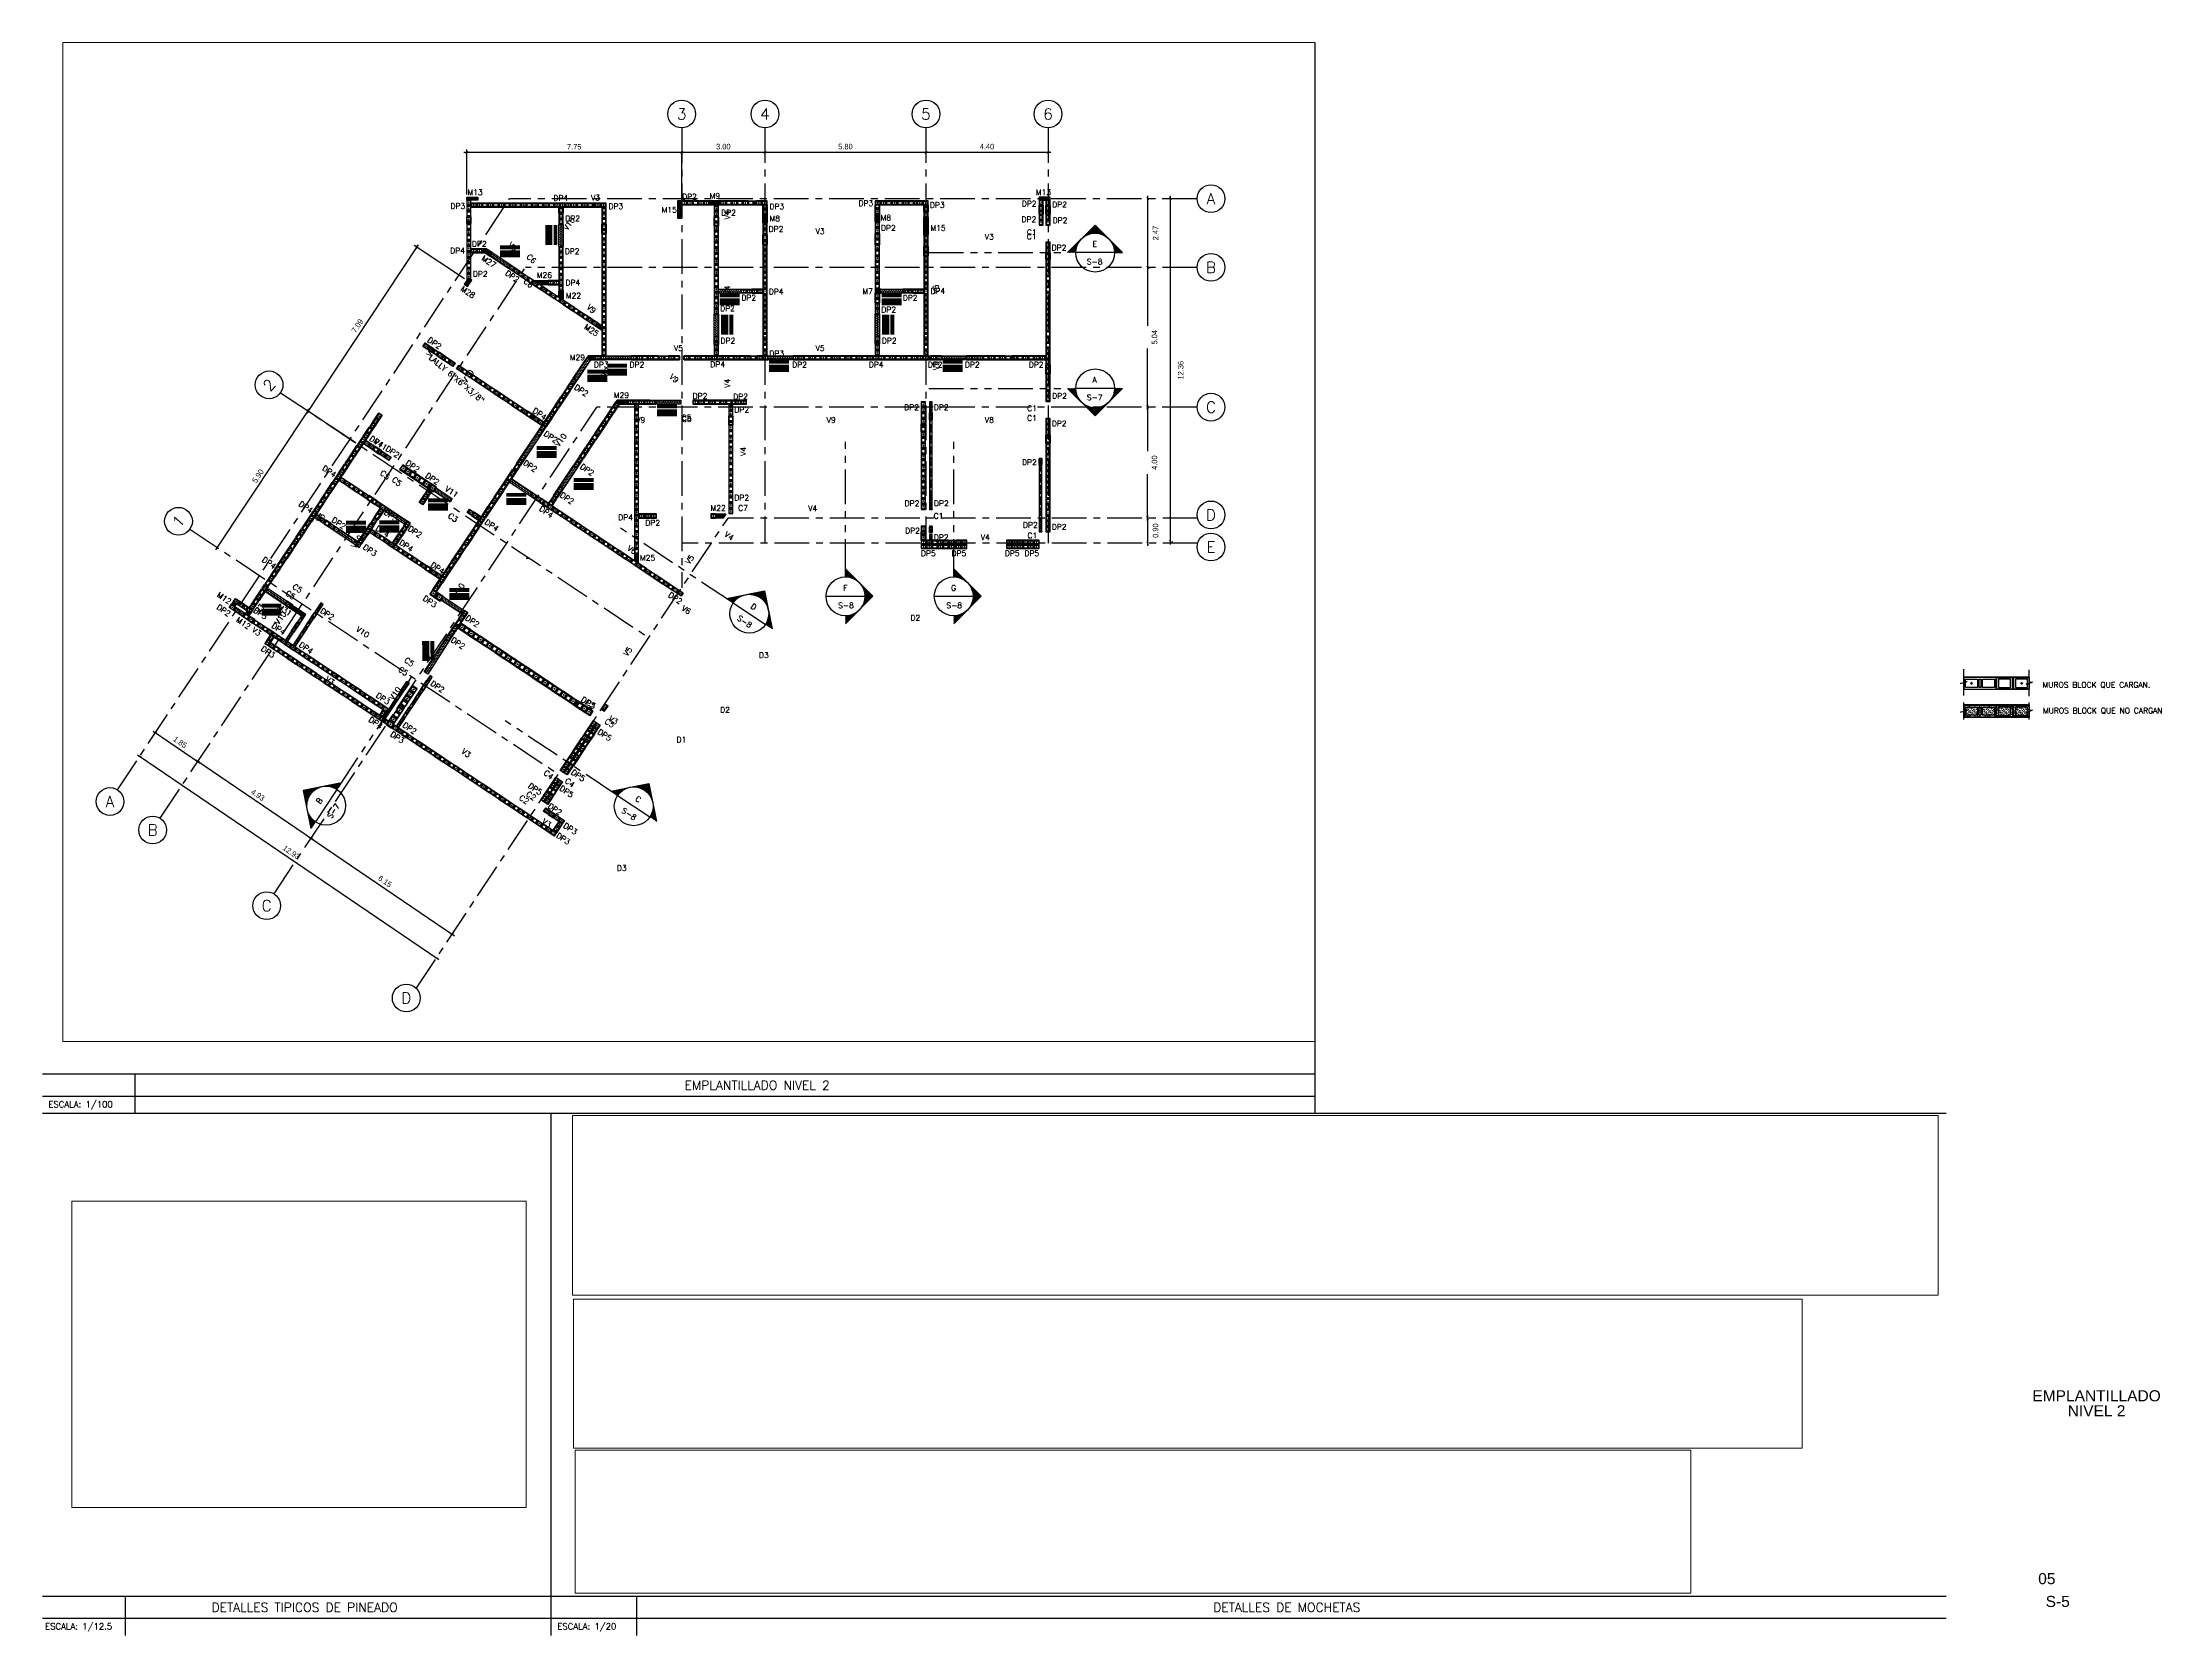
# Paper-space layout 'Layout1' of a CAD drawing. Header units: metres. Extents: x 3 to 79.4, y 1 to 58.4.
# The model-space entities are those that its viewports show. They can reach past a viewport. Long polylines and large blocks are cut down to what shows.
import ezdxf
from ezdxf.enums import TextEntityAlignment as Align
from ezdxf.xclip import XClip

# ---------------------------------------------------------------- set-up
doc = ezdxf.new("R2010")
doc.units = ezdxf.units.M
doc.header["$XCLIPFRAME"] = 2
doc.linetypes.add('CENTER', pattern=[2, 1.25, -0.25, 0.25, -0.25])
doc.linetypes.add('PHANTOM', pattern=[2.5, 1.25, -0.25, 0.25, -0.25, 0.25, -0.25])
for name, color, linetype in [('block0.14', 1, 'Continuous'), ('BLOCK251', 1, 'Continuous'), ('BLOKS 008', 8, 'Continuous'), ('COTAS', 1, 'Continuous'), ('CUADRO DE DATOS', 254, 'Continuous'), ('hatch', 8, 'Continuous'), ('l1', 1, 'Continuous'), ('L2', 4, 'Continuous'), ('L7', 3, 'Continuous'), ('MOCHETAS 004', 4, 'Continuous'), ('N2 MURO CONTENCIÓN DE 0.30cmX', 2, 'Continuous'), ('N2 MURO DE 0.15mX', 5, 'Continuous'), ('N2 Muro de 15cm - Vano puerta', 2, 'Continuous'), ('N2 Muro de 15cm - Vano Ventana', 2, 'Continuous'), ('S-cotas 001', 1, 'Continuous'), ('S-eje 002', 2, 'Continuous'), ('S-ejes 008', 8, 'CENTER'), ('S-hatch 002', 2, 'Continuous'), ('S-MOCHETAS 002', 2, 'Continuous'), ('S-secciones 005', 5, 'Continuous'), ('S-text 003', 3, 'Continuous'), ('S-text 004', 4, 'Continuous'), ('S-text 006', 6, 'Continuous'), ('TEX2', 3, 'Continuous'), ('TEX3', 6, 'Continuous'), ('TEX5', 4, 'Continuous'), ('VIEW00523', 165, 'Continuous')]:
    doc.layers.add(name, color=color, linetype=linetype)
doc.styles.add('ARIAL', font='arial.ttf')
doc.styles.add('carlos mini 02', font='calibri.ttf')
doc.styles.add('ROMANS', font='romans')
doc.styles.add('ROTULOS', font='GOTHIC.TTF')
doc.dimstyles.new('DIM_100_2', dxfattribs={"dimtxt": 0.2, "dimasz": 0.1, "dimexe": 0.1, "dimexo": 0.1, "dimgap": 0.15, "dimtad": 0, "dimzin": 0, "dimdsep": 46, "dimtxsty": 'ROTULOS', "dimblk": 'ARCHTICK', "dimcen": 0.1, "dimdle": 0.1, "dimclrd": 256, "dimclre": 256, "dimclrt": 1, "dimaunit": 1, "dimadec": 3, "dimazin": 0, "dimtfac": 1, "dimtix": 1, "dimtmove": 2, "dimatfit": 0, "dimldrblk": 'FLECHA', "dimfxl": 0.25, "dimtvp": 1, "dimtolj": 1, "dimtzin": 0, "dimlwd": -1, "dimlwe": -1, "dimarcsym": 0})
pattern_1 = [(356.3867, (-0.585994, 0.38952), (0.0492632, 0.02444025), [0.03175, -0.0635]), (116.3867, (-0.585994, 0.38952), (-0.04579747, 0.03044304), [0.03175, -0.0635]), (56.3867, (-0.585994, 0.38952), (0.0034657, 0.0548833), [-0.0635, 0.03175])]
pattern_2 = [(30, (-0.703643, -7e-06), (0.02749634, 0.047625), [0.03175, -0.0635]), (150, (-0.703643, -7e-06), (-0.0549926, 4e-08), [0.03175, -0.0635]), (90, (-0.703643, -7e-06), (-0.02749627, 0.047625), [-0.0635, 0.03175])]
pattern_3 = [(86.386, (-0.389527, -0.585989), (-0.0244396, 0.0492635), [0.03175, -0.0635]), (206.386, (-0.389527, -0.585989), (-0.03044364, -0.0457971), [0.03175, -0.0635]), (146.386, (-0.389527, -0.585989), (-0.05488325, 0.00346643), [-0.0635, 0.03175])]

# ---------------------------------------------------------------- blocks, each defined once
blk = doc.blocks.new('*U4')
for points in [[(-0.07, 0.4), (0.07, 0.4), (0.07, 0.01), (-0.07, 0.01)], [(0.05, 0.38), (-0.05, 0.38), (-0.05, 0.235), (0.05, 0.235)], [(0.05, 0.215), (-0.05, 0.215), (-0.05, 0.195), (0.05, 0.195)], [(0.05, 0.175), (-0.05, 0.175), (-0.05, 0.03), (0.05, 0.03)]]:
    blk.add_lwpolyline(points, close=True)
blk = doc.blocks.new('*U5')
for points in [[(-0.07, 0.4), (0.07, 0.4), (0.07, 0.01), (-0.07, 0.01)], [(0.05, 0.38), (-0.05, 0.38), (-0.05, 0.235), (0.05, 0.235)], [(0.05, 0.215), (-0.05, 0.215), (-0.05, 0.195), (0.05, 0.195)], [(0.05, 0.175), (-0.05, 0.175), (-0.05, 0.03), (0.05, 0.03)]]:
    blk.add_lwpolyline(points, close=True)
blk = doc.blocks.new('*U6')
for points in [[(-0.07, 0.4), (0.07, 0.4), (0.07, 0.01), (-0.07, 0.01)], [(0.05, 0.38), (-0.05, 0.38), (-0.05, 0.235), (0.05, 0.235)], [(0.05, 0.215), (-0.05, 0.215), (-0.05, 0.195), (0.05, 0.195)], [(0.05, 0.175), (-0.05, 0.175), (-0.05, 0.03), (0.05, 0.03)]]:
    blk.add_lwpolyline(points, close=True)
at = {"color": 3}
blk.add_circle((0, 0.307), 0.00953, dxfattribs=at)
blk = doc.blocks.new('*U7')
for points in [[(-0.07, 0.4), (0.07, 0.4), (0.07, 0.01), (-0.07, 0.01)], [(0.05, 0.38), (-0.05, 0.38), (-0.05, 0.235), (0.05, 0.235)], [(0.05, 0.215), (-0.05, 0.215), (-0.05, 0.195), (0.05, 0.195)], [(0.05, 0.175), (-0.05, 0.175), (-0.05, 0.03), (0.05, 0.03)]]:
    blk.add_lwpolyline(points, close=True)
at = {"color": 3}
blk.add_circle((0, 0.307), 0.00953, dxfattribs=at)
blk = doc.blocks.new('*U11')
at = {"color": 251}
blk.add_lwpolyline([(135.5512, -9.5275), (135.7512, -9.5275)], dxfattribs=at)
for points in [[(135.5512, -9.9275), (135.7512, -9.9275), (135.7512, -9.5375), (135.5512, -9.5375)], [(135.7312, -9.7025), (135.5712, -9.7025), (135.5712, -9.5575), (135.7312, -9.5575)], [(135.7312, -9.7425), (135.5712, -9.7425), (135.5712, -9.7225), (135.7312, -9.7225)], [(135.7312, -9.9075), (135.5712, -9.9075), (135.5712, -9.7625), (135.7312, -9.7625)]]:
    blk.add_lwpolyline(points, close=True)
at = {"color": 3}
blk.add_circle((135.6512, -9.835), 0.0144, dxfattribs=at)
blk = doc.blocks.new('*U13')
at = {"color": 251}
blk.add_lwpolyline([(135.5512, -9.5275), (135.7512, -9.5275)], dxfattribs=at)
for points in [[(135.5512, -9.9275), (135.7512, -9.9275), (135.7512, -9.5375), (135.5512, -9.5375)], [(135.7312, -9.7025), (135.5712, -9.7025), (135.5712, -9.5575), (135.7312, -9.5575)], [(135.7312, -9.7425), (135.5712, -9.7425), (135.5712, -9.7225), (135.7312, -9.7225)], [(135.7312, -9.9075), (135.5712, -9.9075), (135.5712, -9.7625), (135.7312, -9.7625)]]:
    blk.add_lwpolyline(points, close=True)
at = {"color": 3}
blk.add_circle((135.6512, -9.835), 0.0144, dxfattribs=at)
blk = doc.blocks.new('*U14')
at = {"color": 251}
blk.add_lwpolyline([(135.5512, -9.5275), (135.7512, -9.5275)], dxfattribs=at)
for points in [[(135.5512, -9.9275), (135.7512, -9.9275), (135.7512, -9.5375), (135.5512, -9.5375)], [(135.7312, -9.7025), (135.5712, -9.7025), (135.5712, -9.5575), (135.7312, -9.5575)], [(135.7312, -9.7425), (135.5712, -9.7425), (135.5712, -9.7225), (135.7312, -9.7225)], [(135.7312, -9.9075), (135.5712, -9.9075), (135.5712, -9.7625), (135.7312, -9.7625)]]:
    blk.add_lwpolyline(points, close=True)
at = {"color": 3}
blk.add_circle((135.6512, -9.835), 0.0144, dxfattribs=at)
blk = doc.blocks.new('*U20')
for points in [[(-0.075, 0.4), (0.075, 0.4), (0.075, 0.01), (-0.075, 0.01)], [(0.055, 0.38), (-0.055, 0.38), (-0.055, 0.235), (0.055, 0.235)], [(0.055, 0.215), (-0.055, 0.215), (-0.055, 0.195), (0.055, 0.195)], [(0.055, 0.175), (-0.055, 0.175), (-0.055, 0.03), (0.055, 0.03)]]:
    blk.add_lwpolyline(points, close=True)
at = {"color": 251}
blk.add_lwpolyline([(-0.075, 0), (0.075, 0)], dxfattribs=at)
at = {"color": 3}
for centre in [(0, 0.3075), (0, 0.1025)]:
    blk.add_circle(centre, 0.00953, dxfattribs=at)
blk = doc.blocks.new('*U21')
for points in [[(-0.075, 0.4), (0.075, 0.4), (0.075, 0.01), (-0.075, 0.01)], [(0.055, 0.38), (-0.055, 0.38), (-0.055, 0.235), (0.055, 0.235)], [(0.055, 0.215), (-0.055, 0.215), (-0.055, 0.195), (0.055, 0.195)], [(0.055, 0.175), (-0.055, 0.175), (-0.055, 0.03), (0.055, 0.03)]]:
    blk.add_lwpolyline(points, close=True)
at = {"color": 251}
blk.add_lwpolyline([(-0.075, 0), (0.075, 0)], dxfattribs=at)
at = {"color": 3}
blk.add_circle((0, 0.3075), 0.00953, dxfattribs=at)
blk = doc.blocks.new('*U22')
for points in [[(-0.075, 0.4), (0.075, 0.4), (0.075, 0.01), (-0.075, 0.01)], [(0.055, 0.38), (-0.055, 0.38), (-0.055, 0.235), (0.055, 0.235)], [(0.055, 0.215), (-0.055, 0.215), (-0.055, 0.195), (0.055, 0.195)], [(0.055, 0.175), (-0.055, 0.175), (-0.055, 0.03), (0.055, 0.03)]]:
    blk.add_lwpolyline(points, close=True)
at = {"color": 251}
blk.add_lwpolyline([(-0.075, 0), (0.075, 0)], dxfattribs=at)
at = {"color": 3}
blk.add_circle((0, 0.3075), 0.00953, dxfattribs=at)
blk = doc.blocks.new('*U23')
for points in [[(-0.075, 0.4), (0.075, 0.4), (0.075, 0.01), (-0.075, 0.01)], [(0.055, 0.38), (-0.055, 0.38), (-0.055, 0.235), (0.055, 0.235)], [(0.055, 0.215), (-0.055, 0.215), (-0.055, 0.195), (0.055, 0.195)], [(0.055, 0.175), (-0.055, 0.175), (-0.055, 0.03), (0.055, 0.03)]]:
    blk.add_lwpolyline(points, close=True)
at = {"color": 251}
blk.add_lwpolyline([(-0.075, 0), (0.075, 0)], dxfattribs=at)
at = {"color": 3}
blk.add_circle((0, 0.3075), 0.00953, dxfattribs=at)
blk = doc.blocks.new('*U24')
for points in [[(-0.075, 0.4), (0.075, 0.4), (0.075, 0.01), (-0.075, 0.01)], [(0.055, 0.38), (-0.055, 0.38), (-0.055, 0.235), (0.055, 0.235)], [(0.055, 0.215), (-0.055, 0.215), (-0.055, 0.195), (0.055, 0.195)], [(0.055, 0.175), (-0.055, 0.175), (-0.055, 0.03), (0.055, 0.03)]]:
    blk.add_lwpolyline(points, close=True)
at = {"color": 251}
blk.add_lwpolyline([(-0.075, 0), (0.075, 0)], dxfattribs=at)
at = {"color": 3}
blk.add_circle((0, 0.3075), 0.00953, dxfattribs=at)
blk = doc.blocks.new('*U25')
for points in [[(-0.075, 0.4), (0.075, 0.4), (0.075, 0.01), (-0.075, 0.01)], [(0.055, 0.38), (-0.055, 0.38), (-0.055, 0.235), (0.055, 0.235)], [(0.055, 0.215), (-0.055, 0.215), (-0.055, 0.195), (0.055, 0.195)], [(0.055, 0.175), (-0.055, 0.175), (-0.055, 0.03), (0.055, 0.03)]]:
    blk.add_lwpolyline(points, close=True)
at = {"color": 251}
blk.add_lwpolyline([(-0.075, 0), (0.075, 0)], dxfattribs=at)
at = {"color": 3}
blk.add_circle((0, 0.3075), 0.00953, dxfattribs=at)
blk = doc.blocks.new('*U26')
for points in [[(-0.075, 0.4), (0.075, 0.4), (0.075, 0.01), (-0.075, 0.01)], [(0.055, 0.38), (-0.055, 0.38), (-0.055, 0.235), (0.055, 0.235)], [(0.055, 0.215), (-0.055, 0.215), (-0.055, 0.195), (0.055, 0.195)], [(0.055, 0.175), (-0.055, 0.175), (-0.055, 0.03), (0.055, 0.03)]]:
    blk.add_lwpolyline(points, close=True)
at = {"color": 251}
blk.add_lwpolyline([(-0.075, 0), (0.075, 0)], dxfattribs=at)
at = {"color": 3}
blk.add_circle((0, 0.3075), 0.00953, dxfattribs=at)
blk = doc.blocks.new('*U27')
for points in [[(-0.075, 0.4), (0.075, 0.4), (0.075, 0.01), (-0.075, 0.01)], [(0.055, 0.38), (-0.055, 0.38), (-0.055, 0.235), (0.055, 0.235)], [(0.055, 0.215), (-0.055, 0.215), (-0.055, 0.195), (0.055, 0.195)], [(0.055, 0.175), (-0.055, 0.175), (-0.055, 0.03), (0.055, 0.03)]]:
    blk.add_lwpolyline(points, close=True)
at = {"color": 251}
blk.add_lwpolyline([(-0.075, 0), (0.075, 0)], dxfattribs=at)
at = {"color": 3}
for centre in [(0, 0.3075), (0, 0.1025)]:
    blk.add_circle(centre, 0.00953, dxfattribs=at)
blk = doc.blocks.new('*U28')
for points in [[(-0.075, 0.4), (0.075, 0.4), (0.075, 0.01), (-0.075, 0.01)], [(0.055, 0.38), (-0.055, 0.38), (-0.055, 0.235), (0.055, 0.235)], [(0.055, 0.215), (-0.055, 0.215), (-0.055, 0.195), (0.055, 0.195)], [(0.055, 0.175), (-0.055, 0.175), (-0.055, 0.03), (0.055, 0.03)]]:
    blk.add_lwpolyline(points, close=True)
at = {"color": 3}
blk.add_circle((0, 0.3075), 0.00953, dxfattribs=at)
blk = doc.blocks.new('*U30')
for points in [[(-0.075, 0.4), (0.075, 0.4), (0.075, 0.01), (-0.075, 0.01)], [(0.055, 0.38), (-0.055, 0.38), (-0.055, 0.235), (0.055, 0.235)], [(0.055, 0.215), (-0.055, 0.215), (-0.055, 0.195), (0.055, 0.195)], [(0.055, 0.175), (-0.055, 0.175), (-0.055, 0.03), (0.055, 0.03)]]:
    blk.add_lwpolyline(points, close=True)
at = {"color": 251}
blk.add_lwpolyline([(-0.075, 0), (0.075, 0)], dxfattribs=at)
at = {"color": 3}
blk.add_circle((0, 0.1025), 0.00953, dxfattribs=at)
blk = doc.blocks.new('*U31')
for points in [[(-0.075, 0.4), (0.075, 0.4), (0.075, 0.01), (-0.075, 0.01)], [(0.055, 0.38), (-0.055, 0.38), (-0.055, 0.235), (0.055, 0.235)], [(0.055, 0.215), (-0.055, 0.215), (-0.055, 0.195), (0.055, 0.195)], [(0.055, 0.175), (-0.055, 0.175), (-0.055, 0.03), (0.055, 0.03)]]:
    blk.add_lwpolyline(points, close=True)
at = {"color": 251}
blk.add_lwpolyline([(-0.075, 0), (0.075, 0)], dxfattribs=at)
at = {"color": 3}
for centre in [(0, 0.3075), (0, 0.1025)]:
    blk.add_circle(centre, 0.00953, dxfattribs=at)
blk = doc.blocks.new('*U32')
for points in [[(-0.075, 0.4), (0.075, 0.4), (0.075, 0.01), (-0.075, 0.01)], [(0.055, 0.38), (-0.055, 0.38), (-0.055, 0.235), (0.055, 0.235)], [(0.055, 0.215), (-0.055, 0.215), (-0.055, 0.195), (0.055, 0.195)], [(0.055, 0.175), (-0.055, 0.175), (-0.055, 0.03), (0.055, 0.03)]]:
    blk.add_lwpolyline(points, close=True)
at = {"color": 251}
blk.add_lwpolyline([(-0.075, 0), (0.075, 0)], dxfattribs=at)
at = {"color": 3}
blk.add_circle((0, 0.1025), 0.00953, dxfattribs=at)
blk = doc.blocks.new('*U33')
for points in [[(-0.075, 0.4), (0.075, 0.4), (0.075, 0.01), (-0.075, 0.01)], [(0.055, 0.38), (-0.055, 0.38), (-0.055, 0.235), (0.055, 0.235)], [(0.055, 0.215), (-0.055, 0.215), (-0.055, 0.195), (0.055, 0.195)], [(0.055, 0.175), (-0.055, 0.175), (-0.055, 0.03), (0.055, 0.03)]]:
    blk.add_lwpolyline(points, close=True)
at = {"color": 251}
blk.add_lwpolyline([(-0.075, 0), (0.075, 0)], dxfattribs=at)
at = {"color": 3}
blk.add_circle((0, 0.1025), 0.00953, dxfattribs=at)
blk = doc.blocks.new('*U19')
for points in [[(-0.075, 0.4), (0.075, 0.4), (0.075, 0.01), (-0.075, 0.01)], [(0.055, 0.38), (-0.055, 0.38), (-0.055, 0.235), (0.055, 0.235)], [(0.055, 0.215), (-0.055, 0.215), (-0.055, 0.195), (0.055, 0.195)], [(0.055, 0.175), (-0.055, 0.175), (-0.055, 0.03), (0.055, 0.03)]]:
    blk.add_lwpolyline(points, close=True)
blk = doc.blocks.new('*U34')
for points in [[(-0.075, 0.4), (0.075, 0.4), (0.075, 0.01), (-0.075, 0.01)], [(0.055, 0.38), (-0.055, 0.38), (-0.055, 0.235), (0.055, 0.235)], [(0.055, 0.215), (-0.055, 0.215), (-0.055, 0.195), (0.055, 0.195)], [(0.055, 0.175), (-0.055, 0.175), (-0.055, 0.03), (0.055, 0.03)]]:
    blk.add_lwpolyline(points, close=True)
at = {"color": 251}
blk.add_lwpolyline([(-0.075, 0), (0.075, 0)], dxfattribs=at)
at = {"color": 3}
blk.add_circle((0, 0.1025), 0.00953, dxfattribs=at)
blk = doc.blocks.new('*U35')
for points in [[(-0.075, 0.4), (0.075, 0.4), (0.075, 0.01), (-0.075, 0.01)], [(0.055, 0.38), (-0.055, 0.38), (-0.055, 0.235), (0.055, 0.235)], [(0.055, 0.215), (-0.055, 0.215), (-0.055, 0.195), (0.055, 0.195)], [(0.055, 0.175), (-0.055, 0.175), (-0.055, 0.03), (0.055, 0.03)]]:
    blk.add_lwpolyline(points, close=True)
at = {"color": 251}
blk.add_lwpolyline([(-0.075, 0), (0.075, 0)], dxfattribs=at)
at = {"color": 3}
blk.add_circle((0, 0.1025), 0.00953, dxfattribs=at)
blk = doc.blocks.new('*U36')
for points in [[(-0.075, 0.4), (0.075, 0.4), (0.075, 0.01), (-0.075, 0.01)], [(0.055, 0.38), (-0.055, 0.38), (-0.055, 0.235), (0.055, 0.235)], [(0.055, 0.215), (-0.055, 0.215), (-0.055, 0.195), (0.055, 0.195)], [(0.055, 0.175), (-0.055, 0.175), (-0.055, 0.03), (0.055, 0.03)]]:
    blk.add_lwpolyline(points, close=True)
at = {"color": 251}
blk.add_lwpolyline([(-0.075, 0), (0.075, 0)], dxfattribs=at)
at = {"color": 3}
blk.add_circle((0, 0.1025), 0.00953, dxfattribs=at)
blk = doc.blocks.new('*U37')
for points in [[(-0.075, 0.4), (0.075, 0.4), (0.075, 0.01), (-0.075, 0.01)], [(0.055, 0.38), (-0.055, 0.38), (-0.055, 0.235), (0.055, 0.235)], [(0.055, 0.215), (-0.055, 0.215), (-0.055, 0.195), (0.055, 0.195)], [(0.055, 0.175), (-0.055, 0.175), (-0.055, 0.03), (0.055, 0.03)]]:
    blk.add_lwpolyline(points, close=True)
at = {"color": 251}
blk.add_lwpolyline([(-0.075, 0), (0.075, 0)], dxfattribs=at)
at = {"color": 3}
blk.add_circle((0, 0.1025), 0.00953, dxfattribs=at)
blk = doc.blocks.new('*U38')
for points in [[(-0.075, 0.4), (0.075, 0.4), (0.075, 0.01), (-0.075, 0.01)], [(0.055, 0.38), (-0.055, 0.38), (-0.055, 0.235), (0.055, 0.235)], [(0.055, 0.215), (-0.055, 0.215), (-0.055, 0.195), (0.055, 0.195)], [(0.055, 0.175), (-0.055, 0.175), (-0.055, 0.03), (0.055, 0.03)]]:
    blk.add_lwpolyline(points, close=True)
at = {"color": 251}
blk.add_lwpolyline([(-0.075, 0), (0.075, 0)], dxfattribs=at)
at = {"color": 3}
blk.add_circle((0, 0.1025), 0.00953, dxfattribs=at)
blk = doc.blocks.new('*U39')
for points in [[(-0.075, 0.4), (0.075, 0.4), (0.075, 0.01), (-0.075, 0.01)], [(0.055, 0.38), (-0.055, 0.38), (-0.055, 0.235), (0.055, 0.235)], [(0.055, 0.215), (-0.055, 0.215), (-0.055, 0.195), (0.055, 0.195)], [(0.055, 0.175), (-0.055, 0.175), (-0.055, 0.03), (0.055, 0.03)]]:
    blk.add_lwpolyline(points, close=True)
at = {"color": 251}
blk.add_lwpolyline([(-0.075, 0), (0.075, 0)], dxfattribs=at)
at = {"color": 3}
blk.add_circle((0, 0.1025), 0.00953, dxfattribs=at)
blk = doc.blocks.new('*U40')
for points in [[(-0.075, 0.4), (0.075, 0.4), (0.075, 0.01), (-0.075, 0.01)], [(0.055, 0.38), (-0.055, 0.38), (-0.055, 0.235), (0.055, 0.235)], [(0.055, 0.215), (-0.055, 0.215), (-0.055, 0.195), (0.055, 0.195)], [(0.055, 0.175), (-0.055, 0.175), (-0.055, 0.03), (0.055, 0.03)]]:
    blk.add_lwpolyline(points, close=True)
at = {"color": 251}
blk.add_lwpolyline([(-0.075, 0), (0.075, 0)], dxfattribs=at)
at = {"color": 3}
blk.add_circle((0, 0.1025), 0.00953, dxfattribs=at)
blk = doc.blocks.new('*U41')
for points in [[(-0.075, 0.4), (0.075, 0.4), (0.075, 0.01), (-0.075, 0.01)], [(0.055, 0.38), (-0.055, 0.38), (-0.055, 0.235), (0.055, 0.235)], [(0.055, 0.215), (-0.055, 0.215), (-0.055, 0.195), (0.055, 0.195)], [(0.055, 0.175), (-0.055, 0.175), (-0.055, 0.03), (0.055, 0.03)]]:
    blk.add_lwpolyline(points, close=True)
at = {"color": 251}
blk.add_lwpolyline([(-0.075, 0), (0.075, 0)], dxfattribs=at)
at = {"color": 3}
blk.add_circle((0, 0.1025), 0.00953, dxfattribs=at)
blk = doc.blocks.new('*U42')
for points in [[(-0.075, 0.4), (0.075, 0.4), (0.075, 0.21), (-0.075, 0.21)], [(0.055, 0.38), (-0.055, 0.38), (-0.055, 0.235), (0.055, 0.235)]]:
    blk.add_lwpolyline(points, close=True)
at = {"color": 251}
blk.add_lwpolyline([(-0.075, 0.2), (0.075, 0.2)], dxfattribs=at)
blk.add_lwpolyline([(0.055, 0.21), (0.055, 0.215), (-0.055, 0.215), (-0.055, 0.21)])
at = {"color": 3}
blk.add_circle((0, 0.3075), 0.00953, dxfattribs=at)
blk = doc.blocks.new('*U43')
for points in [[(-0.075, 0.4), (0.075, 0.4), (0.075, 0.01), (-0.075, 0.01)], [(0.055, 0.38), (-0.055, 0.38), (-0.055, 0.235), (0.055, 0.235)], [(0.055, 0.215), (-0.055, 0.215), (-0.055, 0.195), (0.055, 0.195)], [(0.055, 0.175), (-0.055, 0.175), (-0.055, 0.03), (0.055, 0.03)]]:
    blk.add_lwpolyline(points, close=True)
at = {"color": 251}
blk.add_lwpolyline([(-0.075, 0), (0.075, 0)], dxfattribs=at)
at = {"color": 3}
for centre in [(0, 0.3075), (0, 0.1025)]:
    blk.add_circle(centre, 0.00953, dxfattribs=at)
blk = doc.blocks.new('*U44')
for points in [[(-0.075, 0.4), (0.075, 0.4), (0.075, 0.01), (-0.075, 0.01)], [(0.055, 0.38), (-0.055, 0.38), (-0.055, 0.235), (0.055, 0.235)], [(0.055, 0.215), (-0.055, 0.215), (-0.055, 0.195), (0.055, 0.195)], [(0.055, 0.175), (-0.055, 0.175), (-0.055, 0.03), (0.055, 0.03)]]:
    blk.add_lwpolyline(points, close=True)
at = {"color": 251}
blk.add_lwpolyline([(-0.075, 0), (0.075, 0)], dxfattribs=at)
at = {"color": 3}
for centre in [(0, 0.3075), (0, 0.1025)]:
    blk.add_circle(centre, 0.00953, dxfattribs=at)
blk = doc.blocks.new('*U45')
for points in [[(-0.075, 0.4), (0.075, 0.4), (0.075, 0.21), (-0.075, 0.21)], [(0.055, 0.38), (-0.055, 0.38), (-0.055, 0.235), (0.055, 0.235)]]:
    blk.add_lwpolyline(points, close=True)
at = {"color": 251}
blk.add_lwpolyline([(-0.075, 0.2), (0.075, 0.2)], dxfattribs=at)
blk.add_lwpolyline([(0.055, 0.21), (0.055, 0.215), (-0.055, 0.215), (-0.055, 0.21)])
at = {"color": 3}
blk.add_circle((0, 0.3075), 0.00953, dxfattribs=at)
blk = doc.blocks.new('*U46')
for points in [[(-0.075, 0.4), (0.075, 0.4), (0.075, 0.01), (-0.075, 0.01)], [(0.055, 0.38), (-0.055, 0.38), (-0.055, 0.235), (0.055, 0.235)], [(0.055, 0.215), (-0.055, 0.215), (-0.055, 0.195), (0.055, 0.195)], [(0.055, 0.175), (-0.055, 0.175), (-0.055, 0.03), (0.055, 0.03)]]:
    blk.add_lwpolyline(points, close=True)
at = {"color": 3}
blk.add_circle((0, 0.3075), 0.00953, dxfattribs=at)
blk = doc.blocks.new('*U47')
for points in [[(-0.075, 0.4), (0.075, 0.4), (0.075, 0.21), (-0.075, 0.21)], [(0.055, 0.38), (-0.055, 0.38), (-0.055, 0.235), (0.055, 0.235)]]:
    blk.add_lwpolyline(points, close=True)
at = {"color": 251}
blk.add_lwpolyline([(-0.075, 0.2), (0.075, 0.2)], dxfattribs=at)
blk.add_lwpolyline([(0.055, 0.21), (0.055, 0.215), (-0.055, 0.215), (-0.055, 0.21)])
at = {"color": 3}
blk.add_circle((0, 0.3075), 0.00953, dxfattribs=at)
blk = doc.blocks.new('*U48')
for points in [[(-0.075, 0.4), (0.075, 0.4), (0.075, 0.01), (-0.075, 0.01)], [(0.055, 0.38), (-0.055, 0.38), (-0.055, 0.235), (0.055, 0.235)], [(0.055, 0.215), (-0.055, 0.215), (-0.055, 0.195), (0.055, 0.195)], [(0.055, 0.175), (-0.055, 0.175), (-0.055, 0.03), (0.055, 0.03)]]:
    blk.add_lwpolyline(points, close=True)
at = {"color": 251}
blk.add_lwpolyline([(-0.075, 0), (0.075, 0)], dxfattribs=at)
at = {"color": 3}
for centre in [(0, 0.3075), (0, 0.1025)]:
    blk.add_circle(centre, 0.00953, dxfattribs=at)
blk = doc.blocks.new('*U49')
for points in [[(-0.075, 0.4), (0.075, 0.4), (0.075, 0.01), (-0.075, 0.01)], [(0.055, 0.38), (-0.055, 0.38), (-0.055, 0.235), (0.055, 0.235)], [(0.055, 0.215), (-0.055, 0.215), (-0.055, 0.195), (0.055, 0.195)], [(0.055, 0.175), (-0.055, 0.175), (-0.055, 0.03), (0.055, 0.03)]]:
    blk.add_lwpolyline(points, close=True)
at = {"color": 251}
blk.add_lwpolyline([(-0.075, 0), (0.075, 0)], dxfattribs=at)
at = {"color": 3}
blk.add_circle((0, 0.1025), 0.00953, dxfattribs=at)
blk = doc.blocks.new('*U50')
for points in [[(-0.075, 0.4), (0.075, 0.4), (0.075, 0.01), (-0.075, 0.01)], [(0.055, 0.38), (-0.055, 0.38), (-0.055, 0.235), (0.055, 0.235)], [(0.055, 0.215), (-0.055, 0.215), (-0.055, 0.195), (0.055, 0.195)], [(0.055, 0.175), (-0.055, 0.175), (-0.055, 0.03), (0.055, 0.03)]]:
    blk.add_lwpolyline(points, close=True)
at = {"color": 251}
blk.add_lwpolyline([(-0.075, 0), (0.075, 0)], dxfattribs=at)
at = {"color": 3}
blk.add_circle((0, 0.1025), 0.00953, dxfattribs=at)
blk = doc.blocks.new('*U29')
for points in [[(-0.075, 0.4), (0.075, 0.4), (0.075, 0.01), (-0.075, 0.01)], [(0.055, 0.38), (-0.055, 0.38), (-0.055, 0.235), (0.055, 0.235)], [(0.055, 0.215), (-0.055, 0.215), (-0.055, 0.195), (0.055, 0.195)], [(0.055, 0.175), (-0.055, 0.175), (-0.055, 0.03), (0.055, 0.03)]]:
    blk.add_lwpolyline(points, close=True)
at = {"color": 251}
blk.add_lwpolyline([(-0.075, 0), (0.075, 0)], dxfattribs=at)
at = {"color": 3}
for centre in [(0, 0.3075), (0, 0.1025)]:
    blk.add_circle(centre, 0.00953, dxfattribs=at)
blk = doc.blocks.new('*U51')
for points in [[(-0.075, 0.4), (0.075, 0.4), (0.075, 0.01), (-0.075, 0.01)], [(0.055, 0.38), (-0.055, 0.38), (-0.055, 0.235), (0.055, 0.235)], [(0.055, 0.215), (-0.055, 0.215), (-0.055, 0.195), (0.055, 0.195)], [(0.055, 0.175), (-0.055, 0.175), (-0.055, 0.03), (0.055, 0.03)]]:
    blk.add_lwpolyline(points, close=True)
blk = doc.blocks.new('*U52')
for points in [[(-0.075, 0.4), (0.075, 0.4), (0.075, 0.01), (-0.075, 0.01)], [(0.055, 0.38), (-0.055, 0.38), (-0.055, 0.235), (0.055, 0.235)], [(0.055, 0.215), (-0.055, 0.215), (-0.055, 0.195), (0.055, 0.195)], [(0.055, 0.175), (-0.055, 0.175), (-0.055, 0.03), (0.055, 0.03)]]:
    blk.add_lwpolyline(points, close=True)
at = {"color": 251}
blk.add_lwpolyline([(-0.075, 0), (0.075, 0)], dxfattribs=at)
at = {"color": 3}
for centre in [(0, 0.3075), (0, 0.1025)]:
    blk.add_circle(centre, 0.00953, dxfattribs=at)
blk = doc.blocks.new('*U53')
for points in [[(-0.075, 0.4), (0.075, 0.4), (0.075, 0.01), (-0.075, 0.01)], [(0.055, 0.38), (-0.055, 0.38), (-0.055, 0.235), (0.055, 0.235)], [(0.055, 0.215), (-0.055, 0.215), (-0.055, 0.195), (0.055, 0.195)], [(0.055, 0.175), (-0.055, 0.175), (-0.055, 0.03), (0.055, 0.03)]]:
    blk.add_lwpolyline(points, close=True)
at = {"color": 251}
blk.add_lwpolyline([(-0.075, 0), (0.075, 0)], dxfattribs=at)
at = {"color": 3}
blk.add_circle((0, 0.1025), 0.00953, dxfattribs=at)
blk = doc.blocks.new('*U54')
for points in [[(-0.075, 0.4), (0.075, 0.4), (0.075, 0.21), (-0.075, 0.21)], [(0.055, 0.38), (-0.055, 0.38), (-0.055, 0.235), (0.055, 0.235)]]:
    blk.add_lwpolyline(points, close=True)
at = {"color": 251}
blk.add_lwpolyline([(-0.075, 0.2), (0.075, 0.2)], dxfattribs=at)
blk.add_lwpolyline([(0.055, 0.21), (0.055, 0.215), (-0.055, 0.215), (-0.055, 0.21)])
at = {"color": 3}
blk.add_circle((0, 0.3075), 0.00953, dxfattribs=at)
blk = doc.blocks.new('*U55')
for points in [[(-0.075, 0.4), (0.075, 0.4), (0.075, 0.21), (-0.075, 0.21)], [(0.055, 0.38), (-0.055, 0.38), (-0.055, 0.235), (0.055, 0.235)]]:
    blk.add_lwpolyline(points, close=True)
at = {"color": 251}
blk.add_lwpolyline([(-0.075, 0.2), (0.075, 0.2)], dxfattribs=at)
blk.add_lwpolyline([(0.055, 0.21), (0.055, 0.215), (-0.055, 0.215), (-0.055, 0.21)])
at = {"color": 3}
blk.add_circle((0, 0.3075), 0.00953, dxfattribs=at)
blk = doc.blocks.new('*U56')
for points in [[(-0.075, 0.4), (0.075, 0.4), (0.075, 0.01), (-0.075, 0.01)], [(0.055, 0.38), (-0.055, 0.38), (-0.055, 0.235), (0.055, 0.235)], [(0.055, 0.215), (-0.055, 0.215), (-0.055, 0.195), (0.055, 0.195)], [(0.055, 0.175), (-0.055, 0.175), (-0.055, 0.03), (0.055, 0.03)]]:
    blk.add_lwpolyline(points, close=True)
at = {"color": 251}
blk.add_lwpolyline([(-0.075, 0), (0.075, 0)], dxfattribs=at)
at = {"color": 3}
blk.add_circle((0, 0.1025), 0.00953, dxfattribs=at)
blk = doc.blocks.new('*U57')
for points in [[(-0.075, 0.4), (0.075, 0.4), (0.075, 0.01), (-0.075, 0.01)], [(0.055, 0.38), (-0.055, 0.38), (-0.055, 0.235), (0.055, 0.235)], [(0.055, 0.215), (-0.055, 0.215), (-0.055, 0.195), (0.055, 0.195)], [(0.055, 0.175), (-0.055, 0.175), (-0.055, 0.03), (0.055, 0.03)]]:
    blk.add_lwpolyline(points, close=True)
at = {"color": 251}
blk.add_lwpolyline([(-0.075, 0), (0.075, 0)], dxfattribs=at)
at = {"color": 3}
blk.add_circle((0, 0.1025), 0.00953, dxfattribs=at)
blk = doc.blocks.new('*U58')
for points in [[(-0.075, 0.4), (0.075, 0.4), (0.075, 0.01), (-0.075, 0.01)], [(0.055, 0.38), (-0.055, 0.38), (-0.055, 0.235), (0.055, 0.235)], [(0.055, 0.215), (-0.055, 0.215), (-0.055, 0.195), (0.055, 0.195)], [(0.055, 0.175), (-0.055, 0.175), (-0.055, 0.03), (0.055, 0.03)]]:
    blk.add_lwpolyline(points, close=True)
at = {"color": 251}
blk.add_lwpolyline([(-0.075, 0), (0.075, 0)], dxfattribs=at)
at = {"color": 3}
for centre in [(0, 0.3075), (0, 0.1025)]:
    blk.add_circle(centre, 0.00953, dxfattribs=at)
blk = doc.blocks.new('*U59')
for points in [[(-0.075, 0.4), (0.075, 0.4), (0.075, 0.01), (-0.075, 0.01)], [(0.055, 0.38), (-0.055, 0.38), (-0.055, 0.235), (0.055, 0.235)], [(0.055, 0.215), (-0.055, 0.215), (-0.055, 0.195), (0.055, 0.195)], [(0.055, 0.175), (-0.055, 0.175), (-0.055, 0.03), (0.055, 0.03)]]:
    blk.add_lwpolyline(points, close=True)
at = {"color": 251}
blk.add_lwpolyline([(-0.075, 0), (0.075, 0)], dxfattribs=at)
at = {"color": 3}
blk.add_circle((0, 0.1025), 0.00953, dxfattribs=at)
blk = doc.blocks.new('*U60')
for points in [[(-0.075, 0.4), (0.075, 0.4), (0.075, 0.01), (-0.075, 0.01)], [(0.055, 0.38), (-0.055, 0.38), (-0.055, 0.235), (0.055, 0.235)], [(0.055, 0.215), (-0.055, 0.215), (-0.055, 0.195), (0.055, 0.195)], [(0.055, 0.175), (-0.055, 0.175), (-0.055, 0.03), (0.055, 0.03)]]:
    blk.add_lwpolyline(points, close=True)
at = {"color": 251}
blk.add_lwpolyline([(-0.075, 0), (0.075, 0)], dxfattribs=at)
at = {"color": 3}
blk.add_circle((0, 0.1025), 0.00953, dxfattribs=at)
blk = doc.blocks.new('*U61')
at = {"color": 251}
blk.add_lwpolyline([(135.5512, -9.5275), (135.7512, -9.5275)], dxfattribs=at)
for points in [[(135.5512, -9.9275), (135.7512, -9.9275), (135.7512, -9.5375), (135.5512, -9.5375)], [(135.7312, -9.7025), (135.5712, -9.7025), (135.5712, -9.5575), (135.7312, -9.5575)], [(135.7312, -9.7425), (135.5712, -9.7425), (135.5712, -9.7225), (135.7312, -9.7225)], [(135.7312, -9.9075), (135.5712, -9.9075), (135.5712, -9.7625), (135.7312, -9.7625)]]:
    blk.add_lwpolyline(points, close=True)
at = {"color": 3}
for centre in [(135.6512, -9.63), (135.6512, -9.835)]:
    blk.add_circle(centre, 0.0144, dxfattribs=at)
blk = doc.blocks.new('*U62')
at = {"color": 251}
blk.add_lwpolyline([(135.5512, -9.5275), (135.7512, -9.5275)], dxfattribs=at)
for points in [[(135.5512, -9.9275), (135.7512, -9.9275), (135.7512, -9.5375), (135.5512, -9.5375)], [(135.7312, -9.7025), (135.5712, -9.7025), (135.5712, -9.5575), (135.7312, -9.5575)], [(135.7312, -9.7425), (135.5712, -9.7425), (135.5712, -9.7225), (135.7312, -9.7225)], [(135.7312, -9.9075), (135.5712, -9.9075), (135.5712, -9.7625), (135.7312, -9.7625)]]:
    blk.add_lwpolyline(points, close=True)
at = {"color": 3}
blk.add_circle((135.6512, -9.63), 0.0144, dxfattribs=at)
blk = doc.blocks.new('*U63')
at = {"color": 251}
blk.add_lwpolyline([(135.5512, -9.5275), (135.7512, -9.5275)], dxfattribs=at)
for points in [[(135.5512, -9.9275), (135.7512, -9.9275), (135.7512, -9.5375), (135.5512, -9.5375)], [(135.7312, -9.7025), (135.5712, -9.7025), (135.5712, -9.5575), (135.7312, -9.5575)], [(135.7312, -9.7425), (135.5712, -9.7425), (135.5712, -9.7225), (135.7312, -9.7225)], [(135.7312, -9.9075), (135.5712, -9.9075), (135.5712, -9.7625), (135.7312, -9.7625)]]:
    blk.add_lwpolyline(points, close=True)
at = {"color": 3}
blk.add_circle((135.6512, -9.63), 0.0144, dxfattribs=at)
blk = doc.blocks.new('*U64')
at = {"color": 251}
blk.add_lwpolyline([(135.5512, -9.5275), (135.7512, -9.5275)], dxfattribs=at)
for points in [[(135.5512, -9.9275), (135.7512, -9.9275), (135.7512, -9.5375), (135.5512, -9.5375)], [(135.7312, -9.7025), (135.5712, -9.7025), (135.5712, -9.5575), (135.7312, -9.5575)], [(135.7312, -9.7425), (135.5712, -9.7425), (135.5712, -9.7225), (135.7312, -9.7225)], [(135.7312, -9.9075), (135.5712, -9.9075), (135.5712, -9.7625), (135.7312, -9.7625)]]:
    blk.add_lwpolyline(points, close=True)
at = {"color": 3}
blk.add_circle((135.6512, -9.63), 0.0144, dxfattribs=at)
blk = doc.blocks.new('*U75')
at = {"color": 251}
blk.add_lwpolyline([(135.5512, -9.5275), (135.7512, -9.5275)], dxfattribs=at)
for points in [[(135.5512, -9.9275), (135.7512, -9.9275), (135.7512, -9.5375), (135.5512, -9.5375)], [(135.7312, -9.7025), (135.5712, -9.7025), (135.5712, -9.5575), (135.7312, -9.5575)], [(135.7312, -9.7425), (135.5712, -9.7425), (135.5712, -9.7225), (135.7312, -9.7225)], [(135.7312, -9.9075), (135.5712, -9.9075), (135.5712, -9.7625), (135.7312, -9.7625)]]:
    blk.add_lwpolyline(points, close=True)
at = {"color": 3}
blk.add_circle((135.6512, -9.835), 0.0144, dxfattribs=at)
blk = doc.blocks.new('*U74')
at = {"color": 251}
blk.add_lwpolyline([(135.5512, -9.5275), (135.7512, -9.5275)], dxfattribs=at)
for points in [[(135.5512, -9.9275), (135.7512, -9.9275), (135.7512, -9.5375), (135.5512, -9.5375)], [(135.7312, -9.7025), (135.5712, -9.7025), (135.5712, -9.5575), (135.7312, -9.5575)], [(135.7312, -9.7425), (135.5712, -9.7425), (135.5712, -9.7225), (135.7312, -9.7225)], [(135.7312, -9.9075), (135.5712, -9.9075), (135.5712, -9.7625), (135.7312, -9.7625)]]:
    blk.add_lwpolyline(points, close=True)
at = {"color": 3}
blk.add_circle((135.6512, -9.835), 0.0144, dxfattribs=at)
blk = doc.blocks.new('*U73')
at = {"color": 251}
blk.add_lwpolyline([(135.5512, -9.5275), (135.7512, -9.5275)], dxfattribs=at)
for points in [[(135.5512, -9.9275), (135.7512, -9.9275), (135.7512, -9.5375), (135.5512, -9.5375)], [(135.7312, -9.7025), (135.5712, -9.7025), (135.5712, -9.5575), (135.7312, -9.5575)], [(135.7312, -9.7425), (135.5712, -9.7425), (135.5712, -9.7225), (135.7312, -9.7225)], [(135.7312, -9.9075), (135.5712, -9.9075), (135.5712, -9.7625), (135.7312, -9.7625)]]:
    blk.add_lwpolyline(points, close=True)
at = {"color": 3}
blk.add_circle((135.6512, -9.835), 0.0144, dxfattribs=at)
blk = doc.blocks.new('*U72')
at = {"color": 251}
blk.add_lwpolyline([(135.5512, -9.5275), (135.7512, -9.5275)], dxfattribs=at)
for points in [[(135.5512, -9.9275), (135.7512, -9.9275), (135.7512, -9.5375), (135.5512, -9.5375)], [(135.7312, -9.7025), (135.5712, -9.7025), (135.5712, -9.5575), (135.7312, -9.5575)], [(135.7312, -9.7425), (135.5712, -9.7425), (135.5712, -9.7225), (135.7312, -9.7225)], [(135.7312, -9.9075), (135.5712, -9.9075), (135.5712, -9.7625), (135.7312, -9.7625)]]:
    blk.add_lwpolyline(points, close=True)
at = {"color": 3}
blk.add_circle((135.6512, -9.835), 0.0144, dxfattribs=at)
blk = doc.blocks.new('*U71')
at = {"color": 251}
blk.add_lwpolyline([(135.5512, -9.5275), (135.7512, -9.5275)], dxfattribs=at)
for points in [[(135.5512, -9.9275), (135.7512, -9.9275), (135.7512, -9.5375), (135.5512, -9.5375)], [(135.7312, -9.7025), (135.5712, -9.7025), (135.5712, -9.5575), (135.7312, -9.5575)], [(135.7312, -9.7425), (135.5712, -9.7425), (135.5712, -9.7225), (135.7312, -9.7225)], [(135.7312, -9.9075), (135.5712, -9.9075), (135.5712, -9.7625), (135.7312, -9.7625)]]:
    blk.add_lwpolyline(points, close=True)
at = {"color": 3}
blk.add_circle((135.6512, -9.835), 0.0144, dxfattribs=at)
blk = doc.blocks.new('*U70')
at = {"color": 251}
blk.add_lwpolyline([(135.5512, -9.5275), (135.7512, -9.5275)], dxfattribs=at)
for points in [[(135.5512, -9.9275), (135.7512, -9.9275), (135.7512, -9.5375), (135.5512, -9.5375)], [(135.7312, -9.7025), (135.5712, -9.7025), (135.5712, -9.5575), (135.7312, -9.5575)], [(135.7312, -9.7425), (135.5712, -9.7425), (135.5712, -9.7225), (135.7312, -9.7225)], [(135.7312, -9.9075), (135.5712, -9.9075), (135.5712, -9.7625), (135.7312, -9.7625)]]:
    blk.add_lwpolyline(points, close=True)
at = {"color": 3}
blk.add_circle((135.6512, -9.835), 0.0144, dxfattribs=at)
blk = doc.blocks.new('*U69')
at = {"color": 251}
blk.add_lwpolyline([(135.5512, -9.5275), (135.7512, -9.5275)], dxfattribs=at)
for points in [[(135.5512, -9.9275), (135.7512, -9.9275), (135.7512, -9.5375), (135.5512, -9.5375)], [(135.7312, -9.7025), (135.5712, -9.7025), (135.5712, -9.5575), (135.7312, -9.5575)], [(135.7312, -9.7425), (135.5712, -9.7425), (135.5712, -9.7225), (135.7312, -9.7225)], [(135.7312, -9.9075), (135.5712, -9.9075), (135.5712, -9.7625), (135.7312, -9.7625)]]:
    blk.add_lwpolyline(points, close=True)
at = {"color": 3}
blk.add_circle((135.6512, -9.835), 0.0144, dxfattribs=at)
blk = doc.blocks.new('*U68')
at = {"color": 251}
blk.add_lwpolyline([(135.5512, -9.5275), (135.7512, -9.5275)], dxfattribs=at)
for points in [[(135.5512, -9.9275), (135.7512, -9.9275), (135.7512, -9.5375), (135.5512, -9.5375)], [(135.7312, -9.7025), (135.5712, -9.7025), (135.5712, -9.5575), (135.7312, -9.5575)], [(135.7312, -9.7425), (135.5712, -9.7425), (135.5712, -9.7225), (135.7312, -9.7225)], [(135.7312, -9.9075), (135.5712, -9.9075), (135.5712, -9.7625), (135.7312, -9.7625)]]:
    blk.add_lwpolyline(points, close=True)
at = {"color": 3}
blk.add_circle((135.6512, -9.835), 0.0144, dxfattribs=at)
blk = doc.blocks.new('*U67')
at = {"color": 251}
blk.add_lwpolyline([(135.5512, -9.5275), (135.7512, -9.5275)], dxfattribs=at)
for points in [[(135.5512, -9.9275), (135.7512, -9.9275), (135.7512, -9.5375), (135.5512, -9.5375)], [(135.7312, -9.7025), (135.5712, -9.7025), (135.5712, -9.5575), (135.7312, -9.5575)], [(135.7312, -9.7425), (135.5712, -9.7425), (135.5712, -9.7225), (135.7312, -9.7225)], [(135.7312, -9.9075), (135.5712, -9.9075), (135.5712, -9.7625), (135.7312, -9.7625)]]:
    blk.add_lwpolyline(points, close=True)
at = {"color": 3}
blk.add_circle((135.6512, -9.835), 0.0144, dxfattribs=at)
blk = doc.blocks.new('*U66')
at = {"color": 251}
blk.add_lwpolyline([(135.5512, -9.5275), (135.7512, -9.5275)], dxfattribs=at)
for points in [[(135.5512, -9.9275), (135.7512, -9.9275), (135.7512, -9.5375), (135.5512, -9.5375)], [(135.7312, -9.7025), (135.5712, -9.7025), (135.5712, -9.5575), (135.7312, -9.5575)], [(135.7312, -9.7425), (135.5712, -9.7425), (135.5712, -9.7225), (135.7312, -9.7225)], [(135.7312, -9.9075), (135.5712, -9.9075), (135.5712, -9.7625), (135.7312, -9.7625)]]:
    blk.add_lwpolyline(points, close=True)
at = {"color": 3}
for centre in [(135.6512, -9.63), (135.6512, -9.835)]:
    blk.add_circle(centre, 0.0144, dxfattribs=at)
blk = doc.blocks.new('*U65')
at = {"color": 251}
blk.add_lwpolyline([(135.5512, -9.5275), (135.7512, -9.5275)], dxfattribs=at)
for points in [[(135.5512, -9.9275), (135.7512, -9.9275), (135.7512, -9.5375), (135.5512, -9.5375)], [(135.7312, -9.7025), (135.5712, -9.7025), (135.5712, -9.5575), (135.7312, -9.5575)], [(135.7312, -9.7425), (135.5712, -9.7425), (135.5712, -9.7225), (135.7312, -9.7225)], [(135.7312, -9.9075), (135.5712, -9.9075), (135.5712, -9.7625), (135.7312, -9.7625)]]:
    blk.add_lwpolyline(points, close=True)
at = {"color": 3}
blk.add_circle((135.6512, -9.835), 0.0144, dxfattribs=at)
blk = doc.blocks.new('*U76')
at = {"color": 251}
blk.add_lwpolyline([(135.5512, -9.5275), (135.7512, -9.5275)], dxfattribs=at)
for points in [[(135.5512, -9.9275), (135.7512, -9.9275), (135.7512, -9.5375), (135.5512, -9.5375)], [(135.7312, -9.7025), (135.5712, -9.7025), (135.5712, -9.5575), (135.7312, -9.5575)], [(135.7312, -9.7425), (135.5712, -9.7425), (135.5712, -9.7225), (135.7312, -9.7225)], [(135.7312, -9.9075), (135.5712, -9.9075), (135.5712, -9.7625), (135.7312, -9.7625)]]:
    blk.add_lwpolyline(points, close=True)
at = {"color": 3}
for centre in [(135.6512, -9.63), (135.6512, -9.835)]:
    blk.add_circle(centre, 0.0144, dxfattribs=at)
blk = doc.blocks.new('*U77')
at = {"color": 251}
blk.add_lwpolyline([(135.5512, -9.5275), (135.7512, -9.5275)], dxfattribs=at)
for points in [[(135.5512, -9.9275), (135.7512, -9.9275), (135.7512, -9.5375), (135.5512, -9.5375)], [(135.7312, -9.7025), (135.5712, -9.7025), (135.5712, -9.5575), (135.7312, -9.5575)], [(135.7312, -9.7425), (135.5712, -9.7425), (135.5712, -9.7225), (135.7312, -9.7225)], [(135.7312, -9.9075), (135.5712, -9.9075), (135.5712, -9.7625), (135.7312, -9.7625)]]:
    blk.add_lwpolyline(points, close=True)
at = {"color": 3}
blk.add_circle((135.6512, -9.63), 0.0144, dxfattribs=at)
blk = doc.blocks.new('*U78')
at = {"color": 251}
blk.add_lwpolyline([(135.5512, -9.5275), (135.7512, -9.5275)], dxfattribs=at)
for points in [[(135.5512, -9.9275), (135.7512, -9.9275), (135.7512, -9.5375), (135.5512, -9.5375)], [(135.7312, -9.7025), (135.5712, -9.7025), (135.5712, -9.5575), (135.7312, -9.5575)], [(135.7312, -9.7425), (135.5712, -9.7425), (135.5712, -9.7225), (135.7312, -9.7225)], [(135.7312, -9.9075), (135.5712, -9.9075), (135.5712, -9.7625), (135.7312, -9.7625)]]:
    blk.add_lwpolyline(points, close=True)
blk = doc.blocks.new('*U80')
at = {"color": 251}
blk.add_lwpolyline([(135.5512, -9.5275), (135.7512, -9.5275)], dxfattribs=at)
for points in [[(135.5512, -9.9275), (135.7512, -9.9275), (135.7512, -9.5375), (135.5512, -9.5375)], [(135.7312, -9.7025), (135.5712, -9.7025), (135.5712, -9.5575), (135.7312, -9.5575)], [(135.7312, -9.7425), (135.5712, -9.7425), (135.5712, -9.7225), (135.7312, -9.7225)], [(135.7312, -9.9075), (135.5712, -9.9075), (135.5712, -9.7625), (135.7312, -9.7625)]]:
    blk.add_lwpolyline(points, close=True)
at = {"color": 3}
for centre in [(135.6512, -9.63), (135.6512, -9.835)]:
    blk.add_circle(centre, 0.0144, dxfattribs=at)
blk = doc.blocks.new('*U79')
blk.add_line((135.7512, -9.7325), (135.5512, -9.7325))
at = {"color": 251}
blk.add_lwpolyline([(135.5512, -9.5275), (135.7512, -9.5275)], dxfattribs=at)
for points in [[(135.7512, -9.7325), (135.7512, -9.5375), (135.5512, -9.5375), (135.5512, -9.7325)], [(135.5712, -9.7325), (135.5712, -9.7225), (135.7312, -9.7225), (135.7312, -9.7325)]]:
    blk.add_lwpolyline(points)
blk.add_lwpolyline([(135.7312, -9.7025), (135.5712, -9.7025), (135.5712, -9.5575), (135.7312, -9.5575)], close=True)
at = {"color": 3}
blk.add_circle((135.6512, -9.63), 0.0144, dxfattribs=at)
blk = doc.blocks.new('*U15')
for points in [[(-0.075, 0.4), (0.075, 0.4), (0.075, 0.01), (-0.075, 0.01)], [(0.055, 0.38), (-0.055, 0.38), (-0.055, 0.235), (0.055, 0.235)], [(0.055, 0.215), (-0.055, 0.215), (-0.055, 0.195), (0.055, 0.195)], [(0.055, 0.175), (-0.055, 0.175), (-0.055, 0.03), (0.055, 0.03)]]:
    blk.add_lwpolyline(points, close=True)
at = {"color": 251}
blk.add_lwpolyline([(-0.075, 0), (0.075, 0)], dxfattribs=at)
at = {"color": 3}
for centre in [(0, 0.3075), (0, 0.1025)]:
    blk.add_circle(centre, 0.00953, dxfattribs=at)
blk = doc.blocks.new('*U86')
for points in [[(-0.075, 0.4), (0.075, 0.4), (0.075, 0.01), (-0.075, 0.01)], [(0.055, 0.38), (-0.055, 0.38), (-0.055, 0.235), (0.055, 0.235)], [(0.055, 0.215), (-0.055, 0.215), (-0.055, 0.195), (0.055, 0.195)], [(0.055, 0.175), (-0.055, 0.175), (-0.055, 0.03), (0.055, 0.03)]]:
    blk.add_lwpolyline(points, close=True)
at = {"color": 251}
blk.add_lwpolyline([(-0.075, 0), (0.075, 0)], dxfattribs=at)
at = {"color": 3}
blk.add_circle((0, 0.3075), 0.00953, dxfattribs=at)
blk = doc.blocks.new('*U87')
for points in [[(-0.075, 0.4), (0.075, 0.4), (0.075, 0.01), (-0.075, 0.01)], [(0.055, 0.38), (-0.055, 0.38), (-0.055, 0.235), (0.055, 0.235)], [(0.055, 0.215), (-0.055, 0.215), (-0.055, 0.195), (0.055, 0.195)], [(0.055, 0.175), (-0.055, 0.175), (-0.055, 0.03), (0.055, 0.03)]]:
    blk.add_lwpolyline(points, close=True)
at = {"color": 251}
blk.add_lwpolyline([(-0.075, 0), (0.075, 0)], dxfattribs=at)
at = {"color": 3}
blk.add_circle((0, 0.3075), 0.00953, dxfattribs=at)
blk = doc.blocks.new('*U17')
for points in [[(-0.075, 0.4), (0.075, 0.4), (0.075, 0.01), (-0.075, 0.01)], [(0.055, 0.38), (-0.055, 0.38), (-0.055, 0.235), (0.055, 0.235)], [(0.055, 0.215), (-0.055, 0.215), (-0.055, 0.195), (0.055, 0.195)], [(0.055, 0.175), (-0.055, 0.175), (-0.055, 0.03), (0.055, 0.03)]]:
    blk.add_lwpolyline(points, close=True)
blk = doc.blocks.new('*U81')
for points in [[(-0.075, 0.4), (0.075, 0.4), (0.075, 0.01), (-0.075, 0.01)], [(0.055, 0.38), (-0.055, 0.38), (-0.055, 0.235), (0.055, 0.235)], [(0.055, 0.215), (-0.055, 0.215), (-0.055, 0.195), (0.055, 0.195)], [(0.055, 0.175), (-0.055, 0.175), (-0.055, 0.03), (0.055, 0.03)]]:
    blk.add_lwpolyline(points, close=True)
at = {"color": 251}
blk.add_lwpolyline([(-0.075, 0), (0.075, 0)], dxfattribs=at)
at = {"color": 3}
for centre in [(0, 0.3075), (0, 0.1025)]:
    blk.add_circle(centre, 0.00953, dxfattribs=at)
blk = doc.blocks.new('*U82')
for points in [[(-0.075, 0.4), (0.075, 0.4), (0.075, 0.01), (-0.075, 0.01)], [(0.055, 0.38), (-0.055, 0.38), (-0.055, 0.235), (0.055, 0.235)], [(0.055, 0.215), (-0.055, 0.215), (-0.055, 0.195), (0.055, 0.195)], [(0.055, 0.175), (-0.055, 0.175), (-0.055, 0.03), (0.055, 0.03)]]:
    blk.add_lwpolyline(points, close=True)
at = {"color": 251}
blk.add_lwpolyline([(-0.075, 0), (0.075, 0)], dxfattribs=at)
at = {"color": 3}
for centre in [(0, 0.3075), (0, 0.1025)]:
    blk.add_circle(centre, 0.00953, dxfattribs=at)
blk = doc.blocks.new('*U83')
for points in [[(-0.075, 0.4), (0.075, 0.4), (0.075, 0.01), (-0.075, 0.01)], [(0.055, 0.38), (-0.055, 0.38), (-0.055, 0.235), (0.055, 0.235)], [(0.055, 0.215), (-0.055, 0.215), (-0.055, 0.195), (0.055, 0.195)], [(0.055, 0.175), (-0.055, 0.175), (-0.055, 0.03), (0.055, 0.03)]]:
    blk.add_lwpolyline(points, close=True)
at = {"color": 251}
blk.add_lwpolyline([(-0.075, 0), (0.075, 0)], dxfattribs=at)
at = {"color": 3}
blk.add_circle((0, 0.1025), 0.00953, dxfattribs=at)
blk = doc.blocks.new('*U84')
for points in [[(-0.075, 0.4), (0.075, 0.4), (0.075, 0.01), (-0.075, 0.01)], [(0.055, 0.38), (-0.055, 0.38), (-0.055, 0.235), (0.055, 0.235)], [(0.055, 0.215), (-0.055, 0.215), (-0.055, 0.195), (0.055, 0.195)], [(0.055, 0.175), (-0.055, 0.175), (-0.055, 0.03), (0.055, 0.03)]]:
    blk.add_lwpolyline(points, close=True)
at = {"color": 3}
blk.add_circle((0, 0.3075), 0.00953, dxfattribs=at)
blk = doc.blocks.new('*U85')
for points in [[(-0.075, 0.4), (0.075, 0.4), (0.075, 0.01), (-0.075, 0.01)], [(0.055, 0.38), (-0.055, 0.38), (-0.055, 0.235), (0.055, 0.235)], [(0.055, 0.215), (-0.055, 0.215), (-0.055, 0.195), (0.055, 0.195)], [(0.055, 0.175), (-0.055, 0.175), (-0.055, 0.03), (0.055, 0.03)]]:
    blk.add_lwpolyline(points, close=True)
at = {"color": 3}
blk.add_circle((0, 0.3075), 0.00953, dxfattribs=at)
blk = doc.blocks.new('*U88')
for points in [[(-0.075, 0.4), (0.075, 0.4), (0.075, 0.01), (-0.075, 0.01)], [(0.055, 0.38), (-0.055, 0.38), (-0.055, 0.235), (0.055, 0.235)], [(0.055, 0.215), (-0.055, 0.215), (-0.055, 0.195), (0.055, 0.195)], [(0.055, 0.175), (-0.055, 0.175), (-0.055, 0.03), (0.055, 0.03)]]:
    blk.add_lwpolyline(points, close=True)
at = {"color": 251}
blk.add_lwpolyline([(-0.075, 0), (0.075, 0)], dxfattribs=at)
at = {"color": 3}
for centre in [(0, 0.3075), (0, 0.1025)]:
    blk.add_circle(centre, 0.00953, dxfattribs=at)
blk = doc.blocks.new('*U90')
for points in [[(-0.075, 0.4), (0.075, 0.4), (0.075, 0.01), (-0.075, 0.01)], [(0.055, 0.38), (-0.055, 0.38), (-0.055, 0.235), (0.055, 0.235)], [(0.055, 0.215), (-0.055, 0.215), (-0.055, 0.195), (0.055, 0.195)], [(0.055, 0.175), (-0.055, 0.175), (-0.055, 0.03), (0.055, 0.03)]]:
    blk.add_lwpolyline(points, close=True)
at = {"color": 251}
blk.add_lwpolyline([(-0.075, 0), (0.075, 0)], dxfattribs=at)
at = {"color": 3}
blk.add_circle((0, 0.3075), 0.00953, dxfattribs=at)
blk = doc.blocks.new('*U91')
for points in [[(-0.075, 0.4), (0.075, 0.4), (0.075, 0.01), (-0.075, 0.01)], [(0.055, 0.38), (-0.055, 0.38), (-0.055, 0.235), (0.055, 0.235)], [(0.055, 0.215), (-0.055, 0.215), (-0.055, 0.195), (0.055, 0.195)], [(0.055, 0.175), (-0.055, 0.175), (-0.055, 0.03), (0.055, 0.03)]]:
    blk.add_lwpolyline(points, close=True)
at = {"color": 251}
blk.add_lwpolyline([(-0.075, 0), (0.075, 0)], dxfattribs=at)
at = {"color": 3}
for centre in [(0, 0.3075), (0, 0.1025)]:
    blk.add_circle(centre, 0.00953, dxfattribs=at)
blk = doc.blocks.new('*U92')
for points in [[(-0.075, 0.4), (0.075, 0.4), (0.075, 0.01), (-0.075, 0.01)], [(0.055, 0.38), (-0.055, 0.38), (-0.055, 0.235), (0.055, 0.235)], [(0.055, 0.215), (-0.055, 0.215), (-0.055, 0.195), (0.055, 0.195)], [(0.055, 0.175), (-0.055, 0.175), (-0.055, 0.03), (0.055, 0.03)]]:
    blk.add_lwpolyline(points, close=True)
at = {"color": 251}
blk.add_lwpolyline([(-0.075, 0), (0.075, 0)], dxfattribs=at)
at = {"color": 3}
blk.add_circle((0, 0.3075), 0.00953, dxfattribs=at)
blk = doc.blocks.new('*U93')
for points in [[(-0.075, 0.4), (0.075, 0.4), (0.075, 0.01), (-0.075, 0.01)], [(0.055, 0.38), (-0.055, 0.38), (-0.055, 0.235), (0.055, 0.235)], [(0.055, 0.215), (-0.055, 0.215), (-0.055, 0.195), (0.055, 0.195)], [(0.055, 0.175), (-0.055, 0.175), (-0.055, 0.03), (0.055, 0.03)]]:
    blk.add_lwpolyline(points, close=True)
at = {"color": 251}
blk.add_lwpolyline([(-0.075, 0), (0.075, 0)], dxfattribs=at)
at = {"color": 3}
blk.add_circle((0, 0.3075), 0.00953, dxfattribs=at)
blk = doc.blocks.new('*U89')
for points in [[(-0.075, 0.4), (0.075, 0.4), (0.075, 0.01), (-0.075, 0.01)], [(0.055, 0.38), (-0.055, 0.38), (-0.055, 0.235), (0.055, 0.235)], [(0.055, 0.215), (-0.055, 0.215), (-0.055, 0.195), (0.055, 0.195)], [(0.055, 0.175), (-0.055, 0.175), (-0.055, 0.03), (0.055, 0.03)]]:
    blk.add_lwpolyline(points, close=True)
blk = doc.blocks.new('*U105')
for points in [[(-0.075, 0.4), (0.075, 0.4), (0.075, 0.01), (-0.075, 0.01)], [(0.055, 0.38), (-0.055, 0.38), (-0.055, 0.235), (0.055, 0.235)], [(0.055, 0.215), (-0.055, 0.215), (-0.055, 0.195), (0.055, 0.195)], [(0.055, 0.175), (-0.055, 0.175), (-0.055, 0.03), (0.055, 0.03)]]:
    blk.add_lwpolyline(points, close=True)
at = {"color": 251}
blk.add_lwpolyline([(-0.075, 0), (0.075, 0)], dxfattribs=at)
at = {"color": 3}
for centre in [(0, 0.3075), (0, 0.1025)]:
    blk.add_circle(centre, 0.00953, dxfattribs=at)
blk = doc.blocks.new('*U18')
for points in [[(-0.075, 0.4), (0.075, 0.4), (0.075, 0.01), (-0.075, 0.01)], [(0.055, 0.38), (-0.055, 0.38), (-0.055, 0.235), (0.055, 0.235)], [(0.055, 0.215), (-0.055, 0.215), (-0.055, 0.195), (0.055, 0.195)], [(0.055, 0.175), (-0.055, 0.175), (-0.055, 0.03), (0.055, 0.03)]]:
    blk.add_lwpolyline(points, close=True)
at = {"color": 251}
blk.add_lwpolyline([(-0.075, 0), (0.075, 0)], dxfattribs=at)
at = {"color": 3}
for centre in [(0, 0.3075), (0, 0.1025)]:
    blk.add_circle(centre, 0.00953, dxfattribs=at)
blk = doc.blocks.new('*U104')
for points in [[(-0.075, 0.4), (0.075, 0.4), (0.075, 0.01), (-0.075, 0.01)], [(0.055, 0.38), (-0.055, 0.38), (-0.055, 0.235), (0.055, 0.235)], [(0.055, 0.215), (-0.055, 0.215), (-0.055, 0.195), (0.055, 0.195)], [(0.055, 0.175), (-0.055, 0.175), (-0.055, 0.03), (0.055, 0.03)]]:
    blk.add_lwpolyline(points, close=True)
at = {"color": 251}
blk.add_lwpolyline([(-0.075, 0), (0.075, 0)], dxfattribs=at)
at = {"color": 3}
blk.add_circle((0, 0.3075), 0.00953, dxfattribs=at)
blk = doc.blocks.new('*U103')
for points in [[(-0.075, 0.4), (0.075, 0.4), (0.075, 0.01), (-0.075, 0.01)], [(0.055, 0.38), (-0.055, 0.38), (-0.055, 0.235), (0.055, 0.235)], [(0.055, 0.215), (-0.055, 0.215), (-0.055, 0.195), (0.055, 0.195)], [(0.055, 0.175), (-0.055, 0.175), (-0.055, 0.03), (0.055, 0.03)]]:
    blk.add_lwpolyline(points, close=True)
at = {"color": 251}
blk.add_lwpolyline([(-0.075, 0), (0.075, 0)], dxfattribs=at)
at = {"color": 3}
blk.add_circle((0, 0.3075), 0.00953, dxfattribs=at)
blk = doc.blocks.new('*U102')
for points in [[(-0.075, 0.4), (0.075, 0.4), (0.075, 0.01), (-0.075, 0.01)], [(0.055, 0.38), (-0.055, 0.38), (-0.055, 0.235), (0.055, 0.235)], [(0.055, 0.215), (-0.055, 0.215), (-0.055, 0.195), (0.055, 0.195)], [(0.055, 0.175), (-0.055, 0.175), (-0.055, 0.03), (0.055, 0.03)]]:
    blk.add_lwpolyline(points, close=True)
at = {"color": 251}
blk.add_lwpolyline([(-0.075, 0), (0.075, 0)], dxfattribs=at)
at = {"color": 3}
blk.add_circle((0, 0.3075), 0.00953, dxfattribs=at)
blk = doc.blocks.new('*U101')
for points in [[(-0.075, 0.4), (0.075, 0.4), (0.075, 0.01), (-0.075, 0.01)], [(0.055, 0.38), (-0.055, 0.38), (-0.055, 0.235), (0.055, 0.235)], [(0.055, 0.215), (-0.055, 0.215), (-0.055, 0.195), (0.055, 0.195)], [(0.055, 0.175), (-0.055, 0.175), (-0.055, 0.03), (0.055, 0.03)]]:
    blk.add_lwpolyline(points, close=True)
at = {"color": 251}
blk.add_lwpolyline([(-0.075, 0), (0.075, 0)], dxfattribs=at)
at = {"color": 3}
blk.add_circle((0, 0.3075), 0.00953, dxfattribs=at)
blk = doc.blocks.new('*U100')
for points in [[(-0.075, 0.4), (0.075, 0.4), (0.075, 0.01), (-0.075, 0.01)], [(0.055, 0.38), (-0.055, 0.38), (-0.055, 0.235), (0.055, 0.235)], [(0.055, 0.215), (-0.055, 0.215), (-0.055, 0.195), (0.055, 0.195)], [(0.055, 0.175), (-0.055, 0.175), (-0.055, 0.03), (0.055, 0.03)]]:
    blk.add_lwpolyline(points, close=True)
at = {"color": 251}
blk.add_lwpolyline([(-0.075, 0), (0.075, 0)], dxfattribs=at)
at = {"color": 3}
blk.add_circle((0, 0.3075), 0.00953, dxfattribs=at)
blk = doc.blocks.new('*U99')
for points in [[(-0.075, 0.4), (0.075, 0.4), (0.075, 0.01), (-0.075, 0.01)], [(0.055, 0.38), (-0.055, 0.38), (-0.055, 0.235), (0.055, 0.235)], [(0.055, 0.215), (-0.055, 0.215), (-0.055, 0.195), (0.055, 0.195)], [(0.055, 0.175), (-0.055, 0.175), (-0.055, 0.03), (0.055, 0.03)]]:
    blk.add_lwpolyline(points, close=True)
at = {"color": 251}
blk.add_lwpolyline([(-0.075, 0), (0.075, 0)], dxfattribs=at)
at = {"color": 3}
for centre in [(0, 0.3075), (0, 0.1025)]:
    blk.add_circle(centre, 0.00953, dxfattribs=at)
blk = doc.blocks.new('*U98')
for points in [[(-0.075, 0.4), (0.075, 0.4), (0.075, 0.01), (-0.075, 0.01)], [(0.055, 0.38), (-0.055, 0.38), (-0.055, 0.235), (0.055, 0.235)], [(0.055, 0.215), (-0.055, 0.215), (-0.055, 0.195), (0.055, 0.195)], [(0.055, 0.175), (-0.055, 0.175), (-0.055, 0.03), (0.055, 0.03)]]:
    blk.add_lwpolyline(points, close=True)
at = {"color": 251}
blk.add_lwpolyline([(-0.075, 0), (0.075, 0)], dxfattribs=at)
at = {"color": 3}
blk.add_circle((0, 0.1025), 0.00953, dxfattribs=at)
blk = doc.blocks.new('*U97')
for points in [[(-0.075, 0.4), (0.075, 0.4), (0.075, 0.01), (-0.075, 0.01)], [(0.055, 0.38), (-0.055, 0.38), (-0.055, 0.235), (0.055, 0.235)], [(0.055, 0.215), (-0.055, 0.215), (-0.055, 0.195), (0.055, 0.195)], [(0.055, 0.175), (-0.055, 0.175), (-0.055, 0.03), (0.055, 0.03)]]:
    blk.add_lwpolyline(points, close=True)
at = {"color": 251}
blk.add_lwpolyline([(-0.075, 0), (0.075, 0)], dxfattribs=at)
at = {"color": 3}
blk.add_circle((0, 0.1025), 0.00953, dxfattribs=at)
blk = doc.blocks.new('*U96')
for points in [[(-0.075, 0.4), (0.075, 0.4), (0.075, 0.01), (-0.075, 0.01)], [(0.055, 0.38), (-0.055, 0.38), (-0.055, 0.235), (0.055, 0.235)], [(0.055, 0.215), (-0.055, 0.215), (-0.055, 0.195), (0.055, 0.195)], [(0.055, 0.175), (-0.055, 0.175), (-0.055, 0.03), (0.055, 0.03)]]:
    blk.add_lwpolyline(points, close=True)
at = {"color": 251}
blk.add_lwpolyline([(-0.075, 0), (0.075, 0)], dxfattribs=at)
at = {"color": 3}
blk.add_circle((0, 0.1025), 0.00953, dxfattribs=at)
blk = doc.blocks.new('*U95')
for points in [[(-0.075, 0.4), (0.075, 0.4), (0.075, 0.01), (-0.075, 0.01)], [(0.055, 0.38), (-0.055, 0.38), (-0.055, 0.235), (0.055, 0.235)], [(0.055, 0.215), (-0.055, 0.215), (-0.055, 0.195), (0.055, 0.195)], [(0.055, 0.175), (-0.055, 0.175), (-0.055, 0.03), (0.055, 0.03)]]:
    blk.add_lwpolyline(points, close=True)
at = {"color": 251}
blk.add_lwpolyline([(-0.075, 0), (0.075, 0)], dxfattribs=at)
at = {"color": 3}
blk.add_circle((0, 0.1025), 0.00953, dxfattribs=at)
blk = doc.blocks.new('*U94')
for points in [[(-0.075, 0.4), (0.075, 0.4), (0.075, 0.01), (-0.075, 0.01)], [(0.055, 0.38), (-0.055, 0.38), (-0.055, 0.235), (0.055, 0.235)], [(0.055, 0.215), (-0.055, 0.215), (-0.055, 0.195), (0.055, 0.195)], [(0.055, 0.175), (-0.055, 0.175), (-0.055, 0.03), (0.055, 0.03)]]:
    blk.add_lwpolyline(points, close=True)
blk = doc.blocks.new('*U106')
blk.add_line((135.7512, -9.7325), (135.5512, -9.7325))
at = {"color": 251}
blk.add_lwpolyline([(135.5512, -9.5275), (135.7512, -9.5275)], dxfattribs=at)
for points in [[(135.7512, -9.7325), (135.7512, -9.5375), (135.5512, -9.5375), (135.5512, -9.7325)], [(135.5712, -9.7325), (135.5712, -9.7225), (135.7312, -9.7225), (135.7312, -9.7325)]]:
    blk.add_lwpolyline(points)
blk.add_lwpolyline([(135.7312, -9.7025), (135.5712, -9.7025), (135.5712, -9.5575), (135.7312, -9.5575)], close=True)
at = {"color": 3}
blk.add_circle((135.6512, -9.63), 0.0144, dxfattribs=at)
blk = doc.blocks.new('*U107')
at = {"color": 251}
blk.add_lwpolyline([(135.5512, -9.5275), (135.7512, -9.5275)], dxfattribs=at)
for points in [[(135.5512, -9.9275), (135.7512, -9.9275), (135.7512, -9.5375), (135.5512, -9.5375)], [(135.7312, -9.7025), (135.5712, -9.7025), (135.5712, -9.5575), (135.7312, -9.5575)], [(135.7312, -9.7425), (135.5712, -9.7425), (135.5712, -9.7225), (135.7312, -9.7225)], [(135.7312, -9.9075), (135.5712, -9.9075), (135.5712, -9.7625), (135.7312, -9.7625)]]:
    blk.add_lwpolyline(points, close=True)
at = {"color": 3}
blk.add_circle((135.6512, -9.835), 0.0144, dxfattribs=at)
blk = doc.blocks.new('*U108')
for points in [[(-0.075, 0.4), (0.075, 0.4), (0.075, 0.01), (-0.075, 0.01)], [(0.055, 0.38), (-0.055, 0.38), (-0.055, 0.235), (0.055, 0.235)], [(0.055, 0.215), (-0.055, 0.215), (-0.055, 0.195), (0.055, 0.195)], [(0.055, 0.175), (-0.055, 0.175), (-0.055, 0.03), (0.055, 0.03)]]:
    blk.add_lwpolyline(points, close=True)
at = {"color": 251}
blk.add_lwpolyline([(-0.075, 0), (0.075, 0)], dxfattribs=at)
at = {"color": 3}
for centre in [(0, 0.3075), (0, 0.1025)]:
    blk.add_circle(centre, 0.00953, dxfattribs=at)
blk = doc.blocks.new('*U109')
for points in [[(-0.075, 0.4), (0.075, 0.4), (0.075, 0.21), (-0.075, 0.21)], [(0.055, 0.38), (-0.055, 0.38), (-0.055, 0.235), (0.055, 0.235)]]:
    blk.add_lwpolyline(points, close=True)
at = {"color": 251}
blk.add_lwpolyline([(-0.075, 0.2), (0.075, 0.2)], dxfattribs=at)
blk.add_lwpolyline([(0.055, 0.21), (0.055, 0.215), (-0.055, 0.215), (-0.055, 0.21)])
at = {"color": 3}
blk.add_circle((0, 0.3075), 0.00953, dxfattribs=at)
blk = doc.blocks.new('*U110')
for points in [[(-0.075, 0.4), (0.075, 0.4), (0.075, 0.01), (-0.075, 0.01)], [(0.055, 0.38), (-0.055, 0.38), (-0.055, 0.235), (0.055, 0.235)], [(0.055, 0.215), (-0.055, 0.215), (-0.055, 0.195), (0.055, 0.195)], [(0.055, 0.175), (-0.055, 0.175), (-0.055, 0.03), (0.055, 0.03)]]:
    blk.add_lwpolyline(points, close=True)
at = {"color": 251}
blk.add_lwpolyline([(-0.075, 0), (0.075, 0)], dxfattribs=at)
at = {"color": 3}
for centre in [(0, 0.3075), (0, 0.1025)]:
    blk.add_circle(centre, 0.00953, dxfattribs=at)
blk = doc.blocks.new('*U111')
for points in [[(-0.075, 0.4), (0.075, 0.4), (0.075, 0.01), (-0.075, 0.01)], [(0.055, 0.38), (-0.055, 0.38), (-0.055, 0.235), (0.055, 0.235)], [(0.055, 0.215), (-0.055, 0.215), (-0.055, 0.195), (0.055, 0.195)], [(0.055, 0.175), (-0.055, 0.175), (-0.055, 0.03), (0.055, 0.03)]]:
    blk.add_lwpolyline(points, close=True)
at = {"color": 3}
blk.add_circle((0, 0.3075), 0.00953, dxfattribs=at)
blk = doc.blocks.new('*U112')
for points in [[(-0.075, 0.4), (0.075, 0.4), (0.075, 0.01), (-0.075, 0.01)], [(0.055, 0.38), (-0.055, 0.38), (-0.055, 0.235), (0.055, 0.235)], [(0.055, 0.215), (-0.055, 0.215), (-0.055, 0.195), (0.055, 0.195)], [(0.055, 0.175), (-0.055, 0.175), (-0.055, 0.03), (0.055, 0.03)]]:
    blk.add_lwpolyline(points, close=True)
at = {"color": 251}
blk.add_lwpolyline([(-0.075, 0), (0.075, 0)], dxfattribs=at)
at = {"color": 3}
for centre in [(0, 0.3075), (0, 0.1025)]:
    blk.add_circle(centre, 0.00953, dxfattribs=at)
blk = doc.blocks.new('*U113')
for points in [[(-0.075, 0.4), (0.075, 0.4), (0.075, 0.01), (-0.075, 0.01)], [(0.055, 0.38), (-0.055, 0.38), (-0.055, 0.235), (0.055, 0.235)], [(0.055, 0.215), (-0.055, 0.215), (-0.055, 0.195), (0.055, 0.195)], [(0.055, 0.175), (-0.055, 0.175), (-0.055, 0.03), (0.055, 0.03)]]:
    blk.add_lwpolyline(points, close=True)
at = {"color": 251}
blk.add_lwpolyline([(-0.075, 0), (0.075, 0)], dxfattribs=at)
at = {"color": 3}
blk.add_circle((0, 0.1025), 0.00953, dxfattribs=at)
blk = doc.blocks.new('*U114')
for points in [[(-0.075, 0.4), (0.075, 0.4), (0.075, 0.01), (-0.075, 0.01)], [(0.055, 0.38), (-0.055, 0.38), (-0.055, 0.235), (0.055, 0.235)], [(0.055, 0.215), (-0.055, 0.215), (-0.055, 0.195), (0.055, 0.195)], [(0.055, 0.175), (-0.055, 0.175), (-0.055, 0.03), (0.055, 0.03)]]:
    blk.add_lwpolyline(points, close=True)
at = {"color": 251}
blk.add_lwpolyline([(-0.075, 0), (0.075, 0)], dxfattribs=at)
at = {"color": 3}
blk.add_circle((0, 0.1025), 0.00953, dxfattribs=at)
blk = doc.blocks.new('*U115')
for points in [[(-0.075, 0.4), (0.075, 0.4), (0.075, 0.21), (-0.075, 0.21)], [(0.055, 0.38), (-0.055, 0.38), (-0.055, 0.235), (0.055, 0.235)]]:
    blk.add_lwpolyline(points, close=True)
at = {"color": 251}
blk.add_lwpolyline([(-0.075, 0.2), (0.075, 0.2)], dxfattribs=at)
blk.add_lwpolyline([(0.055, 0.21), (0.055, 0.215), (-0.055, 0.215), (-0.055, 0.21)])
blk = doc.blocks.new('*U116')
for points in [[(-0.075, 0.4), (0.075, 0.4), (0.075, 0.01), (-0.075, 0.01)], [(0.055, 0.38), (-0.055, 0.38), (-0.055, 0.235), (0.055, 0.235)], [(0.055, 0.215), (-0.055, 0.215), (-0.055, 0.195), (0.055, 0.195)], [(0.055, 0.175), (-0.055, 0.175), (-0.055, 0.03), (0.055, 0.03)]]:
    blk.add_lwpolyline(points, close=True)
at = {"color": 251}
blk.add_lwpolyline([(-0.075, 0), (0.075, 0)], dxfattribs=at)
at = {"color": 3}
for centre in [(0, 0.3075), (0, 0.1025)]:
    blk.add_circle(centre, 0.00953, dxfattribs=at)
blk = doc.blocks.new('*U117')
for points in [[(-0.075, 0.4), (0.075, 0.4), (0.075, 0.01), (-0.075, 0.01)], [(0.055, 0.38), (-0.055, 0.38), (-0.055, 0.235), (0.055, 0.235)], [(0.055, 0.215), (-0.055, 0.215), (-0.055, 0.195), (0.055, 0.195)], [(0.055, 0.175), (-0.055, 0.175), (-0.055, 0.03), (0.055, 0.03)]]:
    blk.add_lwpolyline(points, close=True)
at = {"color": 251}
blk.add_lwpolyline([(-0.075, 0), (0.075, 0)], dxfattribs=at)
at = {"color": 3}
blk.add_circle((0, 0.1025), 0.00953, dxfattribs=at)
blk = doc.blocks.new('*U118')
for points in [[(-0.075, 0.4), (0.075, 0.4), (0.075, 0.01), (-0.075, 0.01)], [(0.055, 0.38), (-0.055, 0.38), (-0.055, 0.235), (0.055, 0.235)], [(0.055, 0.215), (-0.055, 0.215), (-0.055, 0.195), (0.055, 0.195)], [(0.055, 0.175), (-0.055, 0.175), (-0.055, 0.03), (0.055, 0.03)]]:
    blk.add_lwpolyline(points, close=True)
at = {"color": 251}
blk.add_lwpolyline([(-0.075, 0), (0.075, 0)], dxfattribs=at)
at = {"color": 3}
blk.add_circle((0, 0.1025), 0.00953, dxfattribs=at)
blk = doc.blocks.new('*U119')
for points in [[(-0.075, 0.4), (0.075, 0.4), (0.075, 0.01), (-0.075, 0.01)], [(0.055, 0.38), (-0.055, 0.38), (-0.055, 0.235), (0.055, 0.235)], [(0.055, 0.215), (-0.055, 0.215), (-0.055, 0.195), (0.055, 0.195)], [(0.055, 0.175), (-0.055, 0.175), (-0.055, 0.03), (0.055, 0.03)]]:
    blk.add_lwpolyline(points, close=True)
at = {"color": 251}
blk.add_lwpolyline([(-0.075, 0), (0.075, 0)], dxfattribs=at)
at = {"color": 3}
for centre in [(0, 0.3075), (0, 0.1025)]:
    blk.add_circle(centre, 0.00953, dxfattribs=at)
blk = doc.blocks.new('*U120')
for points in [[(-0.075, 0.4), (0.075, 0.4), (0.075, 0.01), (-0.075, 0.01)], [(0.055, 0.38), (-0.055, 0.38), (-0.055, 0.235), (0.055, 0.235)], [(0.055, 0.215), (-0.055, 0.215), (-0.055, 0.195), (0.055, 0.195)], [(0.055, 0.175), (-0.055, 0.175), (-0.055, 0.03), (0.055, 0.03)]]:
    blk.add_lwpolyline(points, close=True)
at = {"color": 3}
blk.add_circle((0, 0.3075), 0.00953, dxfattribs=at)
blk = doc.blocks.new('*U121')
for points in [[(-0.075, 0.4), (0.075, 0.4), (0.075, 0.01), (-0.075, 0.01)], [(0.055, 0.38), (-0.055, 0.38), (-0.055, 0.235), (0.055, 0.235)], [(0.055, 0.215), (-0.055, 0.215), (-0.055, 0.195), (0.055, 0.195)], [(0.055, 0.175), (-0.055, 0.175), (-0.055, 0.03), (0.055, 0.03)]]:
    blk.add_lwpolyline(points, close=True)
at = {"color": 251}
blk.add_lwpolyline([(-0.075, 0), (0.075, 0)], dxfattribs=at)
at = {"color": 3}
for centre in [(0, 0.3075), (0, 0.1025)]:
    blk.add_circle(centre, 0.00953, dxfattribs=at)
blk = doc.blocks.new('*U122')
for points in [[(-0.075, 0.4), (0.075, 0.4), (0.075, 0.01), (-0.075, 0.01)], [(0.055, 0.38), (-0.055, 0.38), (-0.055, 0.235), (0.055, 0.235)], [(0.055, 0.215), (-0.055, 0.215), (-0.055, 0.195), (0.055, 0.195)], [(0.055, 0.175), (-0.055, 0.175), (-0.055, 0.03), (0.055, 0.03)]]:
    blk.add_lwpolyline(points, close=True)
at = {"color": 251}
blk.add_lwpolyline([(-0.075, 0), (0.075, 0)], dxfattribs=at)
at = {"color": 3}
for centre in [(0, 0.3075), (0, 0.1025)]:
    blk.add_circle(centre, 0.00953, dxfattribs=at)
blk = doc.blocks.new('*U387')
for points in [[(-0.075, 0.4), (0.075, 0.4), (0.075, 0.01), (-0.075, 0.01)], [(0.055, 0.38), (-0.055, 0.38), (-0.055, 0.235), (0.055, 0.235)], [(0.055, 0.215), (-0.055, 0.215), (-0.055, 0.195), (0.055, 0.195)], [(0.055, 0.175), (-0.055, 0.175), (-0.055, 0.03), (0.055, 0.03)]]:
    blk.add_lwpolyline(points, close=True)
at = {"color": 251}
blk.add_lwpolyline([(-0.075, 0), (0.075, 0)], dxfattribs=at)
at = {"color": 3}
for centre in [(0, 0.3075), (0, 0.1025)]:
    blk.add_circle(centre, 0.00953, dxfattribs=at)
blk = doc.blocks.new('*U390')
for points in [[(-0.075, 0.4), (0.075, 0.4), (0.075, 0.01), (-0.075, 0.01)], [(0.055, 0.38), (-0.055, 0.38), (-0.055, 0.235), (0.055, 0.235)], [(0.055, 0.215), (-0.055, 0.215), (-0.055, 0.195), (0.055, 0.195)], [(0.055, 0.175), (-0.055, 0.175), (-0.055, 0.03), (0.055, 0.03)]]:
    blk.add_lwpolyline(points, close=True)
at = {"color": 251}
blk.add_lwpolyline([(-0.075, 0), (0.075, 0)], dxfattribs=at)
at = {"color": 3}
for centre in [(0, 0.3075), (0, 0.1025)]:
    blk.add_circle(centre, 0.00953, dxfattribs=at)
blk = doc.blocks.new('*U389')
for points in [[(-0.075, 0.4), (0.075, 0.4), (0.075, 0.01), (-0.075, 0.01)], [(0.055, 0.38), (-0.055, 0.38), (-0.055, 0.235), (0.055, 0.235)], [(0.055, 0.215), (-0.055, 0.215), (-0.055, 0.195), (0.055, 0.195)], [(0.055, 0.175), (-0.055, 0.175), (-0.055, 0.03), (0.055, 0.03)]]:
    blk.add_lwpolyline(points, close=True)
at = {"color": 251}
blk.add_lwpolyline([(-0.075, 0), (0.075, 0)], dxfattribs=at)
at = {"color": 3}
for centre in [(0, 0.3075), (0, 0.1025)]:
    blk.add_circle(centre, 0.00953, dxfattribs=at)
blk = doc.blocks.new('*U126')
for points in [[(-0.075, 0.4), (0.075, 0.4), (0.075, 0.01), (-0.075, 0.01)], [(0.055, 0.38), (-0.055, 0.38), (-0.055, 0.235), (0.055, 0.235)], [(0.055, 0.215), (-0.055, 0.215), (-0.055, 0.195), (0.055, 0.195)], [(0.055, 0.175), (-0.055, 0.175), (-0.055, 0.03), (0.055, 0.03)]]:
    blk.add_lwpolyline(points, close=True)
at = {"color": 251}
blk.add_lwpolyline([(-0.075, 0), (0.075, 0)], dxfattribs=at)
at = {"color": 3}
blk.add_circle((0, 0.1025), 0.00953, dxfattribs=at)
blk = doc.blocks.new('*U123')
for points in [[(-0.075, 0.4), (0.075, 0.4), (0.075, 0.01), (-0.075, 0.01)], [(0.055, 0.38), (-0.055, 0.38), (-0.055, 0.235), (0.055, 0.235)], [(0.055, 0.215), (-0.055, 0.215), (-0.055, 0.195), (0.055, 0.195)], [(0.055, 0.175), (-0.055, 0.175), (-0.055, 0.03), (0.055, 0.03)]]:
    blk.add_lwpolyline(points, close=True)
at = {"color": 251}
blk.add_lwpolyline([(-0.075, 0), (0.075, 0)], dxfattribs=at)
at = {"color": 3}
for centre in [(0, 0.3075), (0, 0.1025)]:
    blk.add_circle(centre, 0.00953, dxfattribs=at)
blk = doc.blocks.new('*U124')
for points in [[(-0.075, 0.4), (0.075, 0.4), (0.075, 0.01), (-0.075, 0.01)], [(0.055, 0.38), (-0.055, 0.38), (-0.055, 0.235), (0.055, 0.235)], [(0.055, 0.215), (-0.055, 0.215), (-0.055, 0.195), (0.055, 0.195)], [(0.055, 0.175), (-0.055, 0.175), (-0.055, 0.03), (0.055, 0.03)]]:
    blk.add_lwpolyline(points, close=True)
at = {"color": 3}
blk.add_circle((0, 0.3075), 0.00953, dxfattribs=at)
blk = doc.blocks.new('*U125')
for points in [[(-0.075, 0.4), (0.075, 0.4), (0.075, 0.21), (-0.075, 0.21)], [(0.055, 0.38), (-0.055, 0.38), (-0.055, 0.235), (0.055, 0.235)]]:
    blk.add_lwpolyline(points, close=True)
at = {"color": 251}
blk.add_lwpolyline([(-0.075, 0.2), (0.075, 0.2)], dxfattribs=at)
blk.add_lwpolyline([(0.055, 0.21), (0.055, 0.215), (-0.055, 0.215), (-0.055, 0.21)])
blk = doc.blocks.new('*U128')
for points in [[(-0.075, 0.4), (0.075, 0.4), (0.075, 0.01), (-0.075, 0.01)], [(0.055, 0.38), (-0.055, 0.38), (-0.055, 0.235), (0.055, 0.235)], [(0.055, 0.215), (-0.055, 0.215), (-0.055, 0.195), (0.055, 0.195)], [(0.055, 0.175), (-0.055, 0.175), (-0.055, 0.03), (0.055, 0.03)]]:
    blk.add_lwpolyline(points, close=True)
at = {"color": 3}
blk.add_circle((0, 0.3075), 0.00953, dxfattribs=at)
blk = doc.blocks.new('*U129')
for points in [[(-0.075, 0.4), (0.075, 0.4), (0.075, 0.01), (-0.075, 0.01)], [(0.055, 0.38), (-0.055, 0.38), (-0.055, 0.235), (0.055, 0.235)], [(0.055, 0.215), (-0.055, 0.215), (-0.055, 0.195), (0.055, 0.195)], [(0.055, 0.175), (-0.055, 0.175), (-0.055, 0.03), (0.055, 0.03)]]:
    blk.add_lwpolyline(points, close=True)
at = {"color": 251}
blk.add_lwpolyline([(-0.075, 0), (0.075, 0)], dxfattribs=at)
at = {"color": 3}
for centre in [(0, 0.3075), (0, 0.1025)]:
    blk.add_circle(centre, 0.00953, dxfattribs=at)
blk = doc.blocks.new('*U127')
for points in [[(-0.075, 0.4), (0.075, 0.4), (0.075, 0.21), (-0.075, 0.21)], [(0.055, 0.38), (-0.055, 0.38), (-0.055, 0.235), (0.055, 0.235)]]:
    blk.add_lwpolyline(points, close=True)
at = {"color": 251}
blk.add_lwpolyline([(-0.075, 0.2), (0.075, 0.2)], dxfattribs=at)
blk.add_lwpolyline([(0.055, 0.21), (0.055, 0.215), (-0.055, 0.215), (-0.055, 0.21)])
at = {"color": 3}
blk.add_circle((0, 0.3075), 0.00953, dxfattribs=at)
blk = doc.blocks.new('*U130')
for points in [[(-0.075, 0.4), (0.075, 0.4), (0.075, 0.01), (-0.075, 0.01)], [(0.055, 0.38), (-0.055, 0.38), (-0.055, 0.235), (0.055, 0.235)], [(0.055, 0.215), (-0.055, 0.215), (-0.055, 0.195), (0.055, 0.195)], [(0.055, 0.175), (-0.055, 0.175), (-0.055, 0.03), (0.055, 0.03)]]:
    blk.add_lwpolyline(points, close=True)
at = {"color": 251}
blk.add_lwpolyline([(-0.075, 0), (0.075, 0)], dxfattribs=at)
at = {"color": 3}
for centre in [(0, 0.3075), (0, 0.1025)]:
    blk.add_circle(centre, 0.00953, dxfattribs=at)
blk = doc.blocks.new('*U131')
for points in [[(-0.075, 0.4), (0.075, 0.4), (0.075, 0.01), (-0.075, 0.01)], [(0.055, 0.38), (-0.055, 0.38), (-0.055, 0.235), (0.055, 0.235)], [(0.055, 0.215), (-0.055, 0.215), (-0.055, 0.195), (0.055, 0.195)], [(0.055, 0.175), (-0.055, 0.175), (-0.055, 0.03), (0.055, 0.03)]]:
    blk.add_lwpolyline(points, close=True)
at = {"color": 251}
blk.add_lwpolyline([(-0.075, 0), (0.075, 0)], dxfattribs=at)
at = {"color": 3}
for centre in [(0, 0.3075), (0, 0.1025)]:
    blk.add_circle(centre, 0.00953, dxfattribs=at)
blk = doc.blocks.new('*U132')
for points in [[(-0.075, 0.4), (0.075, 0.4), (0.075, 0.01), (-0.075, 0.01)], [(0.055, 0.38), (-0.055, 0.38), (-0.055, 0.235), (0.055, 0.235)], [(0.055, 0.215), (-0.055, 0.215), (-0.055, 0.195), (0.055, 0.195)], [(0.055, 0.175), (-0.055, 0.175), (-0.055, 0.03), (0.055, 0.03)]]:
    blk.add_lwpolyline(points, close=True)
blk = doc.blocks.new('*U134')
for points in [[(-0.075, 0.4), (0.075, 0.4), (0.075, 0.01), (-0.075, 0.01)], [(0.055, 0.38), (-0.055, 0.38), (-0.055, 0.235), (0.055, 0.235)], [(0.055, 0.215), (-0.055, 0.215), (-0.055, 0.195), (0.055, 0.195)], [(0.055, 0.175), (-0.055, 0.175), (-0.055, 0.03), (0.055, 0.03)]]:
    blk.add_lwpolyline(points, close=True)
at = {"color": 251}
blk.add_lwpolyline([(-0.075, 0), (0.075, 0)], dxfattribs=at)
at = {"color": 3}
blk.add_circle((0, 0.3075), 0.00953, dxfattribs=at)
blk = doc.blocks.new('*U133')
for points in [[(-0.075, 0.4), (0.075, 0.4), (0.075, 0.21), (-0.075, 0.21)], [(0.055, 0.38), (-0.055, 0.38), (-0.055, 0.235), (0.055, 0.235)]]:
    blk.add_lwpolyline(points, close=True)
at = {"color": 251}
blk.add_lwpolyline([(-0.075, 0.2), (0.075, 0.2)], dxfattribs=at)
blk.add_lwpolyline([(0.055, 0.21), (0.055, 0.215), (-0.055, 0.215), (-0.055, 0.21)])
at = {"color": 3}
blk.add_circle((0, 0.3075), 0.00953, dxfattribs=at)
blk = doc.blocks.new('*U135')
for points in [[(-0.075, 0.4), (0.075, 0.4), (0.075, 0.01), (-0.075, 0.01)], [(0.055, 0.38), (-0.055, 0.38), (-0.055, 0.235), (0.055, 0.235)], [(0.055, 0.215), (-0.055, 0.215), (-0.055, 0.195), (0.055, 0.195)], [(0.055, 0.175), (-0.055, 0.175), (-0.055, 0.03), (0.055, 0.03)]]:
    blk.add_lwpolyline(points, close=True)
at = {"color": 3}
blk.add_circle((0, 0.3075), 0.00953, dxfattribs=at)
blk = doc.blocks.new('*U137')
for points in [[(-0.075, 0.4), (0.075, 0.4), (0.075, 0.01), (-0.075, 0.01)], [(0.055, 0.38), (-0.055, 0.38), (-0.055, 0.235), (0.055, 0.235)], [(0.055, 0.215), (-0.055, 0.215), (-0.055, 0.195), (0.055, 0.195)], [(0.055, 0.175), (-0.055, 0.175), (-0.055, 0.03), (0.055, 0.03)]]:
    blk.add_lwpolyline(points, close=True)
at = {"color": 251}
blk.add_lwpolyline([(-0.075, 0), (0.075, 0)], dxfattribs=at)
at = {"color": 3}
for centre in [(0, 0.3075), (0, 0.1025)]:
    blk.add_circle(centre, 0.00953, dxfattribs=at)
blk = doc.blocks.new('*U136')
for points in [[(-0.075, 0.4), (0.075, 0.4), (0.075, 0.01), (-0.075, 0.01)], [(0.055, 0.38), (-0.055, 0.38), (-0.055, 0.235), (0.055, 0.235)], [(0.055, 0.215), (-0.055, 0.215), (-0.055, 0.195), (0.055, 0.195)], [(0.055, 0.175), (-0.055, 0.175), (-0.055, 0.03), (0.055, 0.03)]]:
    blk.add_lwpolyline(points, close=True)
at = {"color": 3}
blk.add_circle((0, 0.3075), 0.00953, dxfattribs=at)
blk = doc.blocks.new('*U138')
for points in [[(-0.075, 0.4), (0.075, 0.4), (0.075, 0.01), (-0.075, 0.01)], [(0.055, 0.38), (-0.055, 0.38), (-0.055, 0.235), (0.055, 0.235)], [(0.055, 0.215), (-0.055, 0.215), (-0.055, 0.195), (0.055, 0.195)], [(0.055, 0.175), (-0.055, 0.175), (-0.055, 0.03), (0.055, 0.03)]]:
    blk.add_lwpolyline(points, close=True)
at = {"color": 251}
blk.add_lwpolyline([(-0.075, 0), (0.075, 0)], dxfattribs=at)
at = {"color": 3}
blk.add_circle((0, 0.1025), 0.00953, dxfattribs=at)
blk = doc.blocks.new('*U351')
for points in [[(-0.075, 0.4), (0.075, 0.4), (0.075, 0.01), (-0.075, 0.01)], [(0.055, 0.38), (-0.055, 0.38), (-0.055, 0.235), (0.055, 0.235)], [(0.055, 0.215), (-0.055, 0.215), (-0.055, 0.195), (0.055, 0.195)], [(0.055, 0.175), (-0.055, 0.175), (-0.055, 0.03), (0.055, 0.03)]]:
    blk.add_lwpolyline(points, close=True)
at = {"color": 251}
blk.add_lwpolyline([(-0.075, 0), (0.075, 0)], dxfattribs=at)
at = {"color": 3}
blk.add_circle((0, 0.1025), 0.00953, dxfattribs=at)
blk = doc.blocks.new('*U352')
for points in [[(-0.075, 0.4), (0.075, 0.4), (0.075, 0.01), (-0.075, 0.01)], [(0.055, 0.38), (-0.055, 0.38), (-0.055, 0.235), (0.055, 0.235)], [(0.055, 0.215), (-0.055, 0.215), (-0.055, 0.195), (0.055, 0.195)], [(0.055, 0.175), (-0.055, 0.175), (-0.055, 0.03), (0.055, 0.03)]]:
    blk.add_lwpolyline(points, close=True)
at = {"color": 251}
blk.add_lwpolyline([(-0.075, 0), (0.075, 0)], dxfattribs=at)
at = {"color": 3}
blk.add_circle((0, 0.1025), 0.00953, dxfattribs=at)
blk = doc.blocks.new('*U353')
for points in [[(-0.075, 0.4), (0.075, 0.4), (0.075, 0.01), (-0.075, 0.01)], [(0.055, 0.38), (-0.055, 0.38), (-0.055, 0.235), (0.055, 0.235)], [(0.055, 0.215), (-0.055, 0.215), (-0.055, 0.195), (0.055, 0.195)], [(0.055, 0.175), (-0.055, 0.175), (-0.055, 0.03), (0.055, 0.03)]]:
    blk.add_lwpolyline(points, close=True)
at = {"color": 251}
blk.add_lwpolyline([(-0.075, 0), (0.075, 0)], dxfattribs=at)
at = {"color": 3}
blk.add_circle((0, 0.1025), 0.00953, dxfattribs=at)
blk = doc.blocks.new('*U354')
for points in [[(-0.075, 0.4), (0.075, 0.4), (0.075, 0.01), (-0.075, 0.01)], [(0.055, 0.38), (-0.055, 0.38), (-0.055, 0.235), (0.055, 0.235)], [(0.055, 0.215), (-0.055, 0.215), (-0.055, 0.195), (0.055, 0.195)], [(0.055, 0.175), (-0.055, 0.175), (-0.055, 0.03), (0.055, 0.03)]]:
    blk.add_lwpolyline(points, close=True)
at = {"color": 251}
blk.add_lwpolyline([(-0.075, 0), (0.075, 0)], dxfattribs=at)
at = {"color": 3}
blk.add_circle((0, 0.1025), 0.00953, dxfattribs=at)
blk = doc.blocks.new('*U355')
for points in [[(-0.075, 0.4), (0.075, 0.4), (0.075, 0.01), (-0.075, 0.01)], [(0.055, 0.38), (-0.055, 0.38), (-0.055, 0.235), (0.055, 0.235)], [(0.055, 0.215), (-0.055, 0.215), (-0.055, 0.195), (0.055, 0.195)], [(0.055, 0.175), (-0.055, 0.175), (-0.055, 0.03), (0.055, 0.03)]]:
    blk.add_lwpolyline(points, close=True)
at = {"color": 251}
blk.add_lwpolyline([(-0.075, 0), (0.075, 0)], dxfattribs=at)
at = {"color": 3}
blk.add_circle((0, 0.1025), 0.00953, dxfattribs=at)
blk = doc.blocks.new('*U140')
for points in [[(-0.075, 0.4), (0.075, 0.4), (0.075, 0.01), (-0.075, 0.01)], [(0.055, 0.38), (-0.055, 0.38), (-0.055, 0.235), (0.055, 0.235)], [(0.055, 0.215), (-0.055, 0.215), (-0.055, 0.195), (0.055, 0.195)], [(0.055, 0.175), (-0.055, 0.175), (-0.055, 0.03), (0.055, 0.03)]]:
    blk.add_lwpolyline(points, close=True)
at = {"color": 251}
blk.add_lwpolyline([(-0.075, 0), (0.075, 0)], dxfattribs=at)
at = {"color": 3}
for centre in [(0, 0.3075), (0, 0.1025)]:
    blk.add_circle(centre, 0.00953, dxfattribs=at)
blk = doc.blocks.new('*U139')
for points in [[(-0.075, 0.4), (0.075, 0.4), (0.075, 0.01), (-0.075, 0.01)], [(0.055, 0.38), (-0.055, 0.38), (-0.055, 0.235), (0.055, 0.235)], [(0.055, 0.215), (-0.055, 0.215), (-0.055, 0.195), (0.055, 0.195)], [(0.055, 0.175), (-0.055, 0.175), (-0.055, 0.03), (0.055, 0.03)]]:
    blk.add_lwpolyline(points, close=True)
at = {"color": 251}
blk.add_lwpolyline([(-0.075, 0), (0.075, 0)], dxfattribs=at)
at = {"color": 3}
blk.add_circle((0, 0.3075), 0.00953, dxfattribs=at)
blk = doc.blocks.new('*U141')
for points in [[(-0.075, 0.4), (0.075, 0.4), (0.075, 0.01), (-0.075, 0.01)], [(0.055, 0.38), (-0.055, 0.38), (-0.055, 0.235), (0.055, 0.235)], [(0.055, 0.215), (-0.055, 0.215), (-0.055, 0.195), (0.055, 0.195)], [(0.055, 0.175), (-0.055, 0.175), (-0.055, 0.03), (0.055, 0.03)]]:
    blk.add_lwpolyline(points, close=True)
at = {"color": 251}
blk.add_lwpolyline([(-0.075, 0), (0.075, 0)], dxfattribs=at)
at = {"color": 3}
for centre in [(0, 0.3075), (0, 0.1025)]:
    blk.add_circle(centre, 0.00953, dxfattribs=at)
blk = doc.blocks.new('*U142')
for points in [[(-0.075, 0.4), (0.075, 0.4), (0.075, 0.01), (-0.075, 0.01)], [(0.055, 0.38), (-0.055, 0.38), (-0.055, 0.235), (0.055, 0.235)], [(0.055, 0.215), (-0.055, 0.215), (-0.055, 0.195), (0.055, 0.195)], [(0.055, 0.175), (-0.055, 0.175), (-0.055, 0.03), (0.055, 0.03)]]:
    blk.add_lwpolyline(points, close=True)
at = {"color": 251}
blk.add_lwpolyline([(-0.075, 0), (0.075, 0)], dxfattribs=at)
at = {"color": 3}
for centre in [(0, 0.3075), (0, 0.1025)]:
    blk.add_circle(centre, 0.00953, dxfattribs=at)
blk = doc.blocks.new('*U143')
for points in [[(-0.075, 0.4), (0.075, 0.4), (0.075, 0.01), (-0.075, 0.01)], [(0.055, 0.38), (-0.055, 0.38), (-0.055, 0.235), (0.055, 0.235)], [(0.055, 0.215), (-0.055, 0.215), (-0.055, 0.195), (0.055, 0.195)], [(0.055, 0.175), (-0.055, 0.175), (-0.055, 0.03), (0.055, 0.03)]]:
    blk.add_lwpolyline(points, close=True)
at = {"color": 3}
blk.add_circle((0, 0.3075), 0.00953, dxfattribs=at)
blk = doc.blocks.new('*U144')
for points in [[(-0.075, 0.4), (0.075, 0.4), (0.075, 0.01), (-0.075, 0.01)], [(0.055, 0.38), (-0.055, 0.38), (-0.055, 0.235), (0.055, 0.235)], [(0.055, 0.215), (-0.055, 0.215), (-0.055, 0.195), (0.055, 0.195)], [(0.055, 0.175), (-0.055, 0.175), (-0.055, 0.03), (0.055, 0.03)]]:
    blk.add_lwpolyline(points, close=True)
at = {"color": 251}
blk.add_lwpolyline([(-0.075, 0), (0.075, 0)], dxfattribs=at)
at = {"color": 3}
for centre in [(0, 0.3075), (0, 0.1025)]:
    blk.add_circle(centre, 0.00953, dxfattribs=at)
blk = doc.blocks.new('*U145')
for points in [[(-0.075, 0.4), (0.075, 0.4), (0.075, 0.01), (-0.075, 0.01)], [(0.055, 0.38), (-0.055, 0.38), (-0.055, 0.235), (0.055, 0.235)], [(0.055, 0.215), (-0.055, 0.215), (-0.055, 0.195), (0.055, 0.195)], [(0.055, 0.175), (-0.055, 0.175), (-0.055, 0.03), (0.055, 0.03)]]:
    blk.add_lwpolyline(points, close=True)
at = {"color": 251}
blk.add_lwpolyline([(-0.075, 0), (0.075, 0)], dxfattribs=at)
at = {"color": 3}
blk.add_circle((0, 0.1025), 0.00953, dxfattribs=at)
blk = doc.blocks.new('*U146')
for points in [[(-0.075, 0.4), (0.075, 0.4), (0.075, 0.21), (-0.075, 0.21)], [(0.055, 0.38), (-0.055, 0.38), (-0.055, 0.235), (0.055, 0.235)]]:
    blk.add_lwpolyline(points, close=True)
at = {"color": 251}
blk.add_lwpolyline([(-0.075, 0.2), (0.075, 0.2)], dxfattribs=at)
blk.add_lwpolyline([(0.055, 0.21), (0.055, 0.215), (-0.055, 0.215), (-0.055, 0.21)])
blk = doc.blocks.new('*U149')
for points in [[(-0.075, 0.4), (0.075, 0.4), (0.075, 0.01), (-0.075, 0.01)], [(0.055, 0.38), (-0.055, 0.38), (-0.055, 0.235), (0.055, 0.235)], [(0.055, 0.215), (-0.055, 0.215), (-0.055, 0.195), (0.055, 0.195)], [(0.055, 0.175), (-0.055, 0.175), (-0.055, 0.03), (0.055, 0.03)]]:
    blk.add_lwpolyline(points, close=True)
at = {"color": 251}
blk.add_lwpolyline([(-0.075, 0), (0.075, 0)], dxfattribs=at)
at = {"color": 3}
for centre in [(0, 0.3075), (0, 0.1025)]:
    blk.add_circle(centre, 0.00953, dxfattribs=at)
blk = doc.blocks.new('*U147')
for points in [[(-0.075, 0.4), (0.075, 0.4), (0.075, 0.01), (-0.075, 0.01)], [(0.055, 0.38), (-0.055, 0.38), (-0.055, 0.235), (0.055, 0.235)], [(0.055, 0.215), (-0.055, 0.215), (-0.055, 0.195), (0.055, 0.195)], [(0.055, 0.175), (-0.055, 0.175), (-0.055, 0.03), (0.055, 0.03)]]:
    blk.add_lwpolyline(points, close=True)
at = {"color": 251}
blk.add_lwpolyline([(-0.075, 0), (0.075, 0)], dxfattribs=at)
at = {"color": 3}
for centre in [(0, 0.3075), (0, 0.1025)]:
    blk.add_circle(centre, 0.00953, dxfattribs=at)
blk = doc.blocks.new('*U148')
for points in [[(-0.075, 0.4), (0.075, 0.4), (0.075, 0.01), (-0.075, 0.01)], [(0.055, 0.38), (-0.055, 0.38), (-0.055, 0.235), (0.055, 0.235)], [(0.055, 0.215), (-0.055, 0.215), (-0.055, 0.195), (0.055, 0.195)], [(0.055, 0.175), (-0.055, 0.175), (-0.055, 0.03), (0.055, 0.03)]]:
    blk.add_lwpolyline(points, close=True)
at = {"color": 3}
blk.add_circle((0, 0.3075), 0.00953, dxfattribs=at)
blk = doc.blocks.new('*U150')
for points in [[(-0.075, 0.4), (0.075, 0.4), (0.075, 0.01), (-0.075, 0.01)], [(0.055, 0.38), (-0.055, 0.38), (-0.055, 0.235), (0.055, 0.235)], [(0.055, 0.215), (-0.055, 0.215), (-0.055, 0.195), (0.055, 0.195)], [(0.055, 0.175), (-0.055, 0.175), (-0.055, 0.03), (0.055, 0.03)]]:
    blk.add_lwpolyline(points, close=True)
at = {"color": 251}
blk.add_lwpolyline([(-0.075, 0), (0.075, 0)], dxfattribs=at)
at = {"color": 3}
for centre in [(0, 0.3075), (0, 0.1025)]:
    blk.add_circle(centre, 0.00953, dxfattribs=at)
blk = doc.blocks.new('*U151')
for points in [[(-0.075, 0.4), (0.075, 0.4), (0.075, 0.01), (-0.075, 0.01)], [(0.055, 0.38), (-0.055, 0.38), (-0.055, 0.235), (0.055, 0.235)], [(0.055, 0.215), (-0.055, 0.215), (-0.055, 0.195), (0.055, 0.195)], [(0.055, 0.175), (-0.055, 0.175), (-0.055, 0.03), (0.055, 0.03)]]:
    blk.add_lwpolyline(points, close=True)
at = {"color": 3}
blk.add_circle((0, 0.3075), 0.00953, dxfattribs=at)
blk = doc.blocks.new('*U153')
for points in [[(-0.075, 0.4), (0.075, 0.4), (0.075, 0.01), (-0.075, 0.01)], [(0.055, 0.38), (-0.055, 0.38), (-0.055, 0.235), (0.055, 0.235)], [(0.055, 0.215), (-0.055, 0.215), (-0.055, 0.195), (0.055, 0.195)], [(0.055, 0.175), (-0.055, 0.175), (-0.055, 0.03), (0.055, 0.03)]]:
    blk.add_lwpolyline(points, close=True)
at = {"color": 251}
blk.add_lwpolyline([(-0.075, 0), (0.075, 0)], dxfattribs=at)
at = {"color": 3}
blk.add_circle((0, 0.3075), 0.00953, dxfattribs=at)
blk = doc.blocks.new('*U154')
for points in [[(-0.075, 0.4), (0.075, 0.4), (0.075, 0.01), (-0.075, 0.01)], [(0.055, 0.38), (-0.055, 0.38), (-0.055, 0.235), (0.055, 0.235)], [(0.055, 0.215), (-0.055, 0.215), (-0.055, 0.195), (0.055, 0.195)], [(0.055, 0.175), (-0.055, 0.175), (-0.055, 0.03), (0.055, 0.03)]]:
    blk.add_lwpolyline(points, close=True)
at = {"color": 251}
blk.add_lwpolyline([(-0.075, 0), (0.075, 0)], dxfattribs=at)
at = {"color": 3}
blk.add_circle((0, 0.3075), 0.00953, dxfattribs=at)
blk = doc.blocks.new('*U155')
for points in [[(-0.075, 0.4), (0.075, 0.4), (0.075, 0.01), (-0.075, 0.01)], [(0.055, 0.38), (-0.055, 0.38), (-0.055, 0.235), (0.055, 0.235)], [(0.055, 0.215), (-0.055, 0.215), (-0.055, 0.195), (0.055, 0.195)], [(0.055, 0.175), (-0.055, 0.175), (-0.055, 0.03), (0.055, 0.03)]]:
    blk.add_lwpolyline(points, close=True)
at = {"color": 251}
blk.add_lwpolyline([(-0.075, 0), (0.075, 0)], dxfattribs=at)
at = {"color": 3}
blk.add_circle((0, 0.3075), 0.00953, dxfattribs=at)
blk = doc.blocks.new('*U156')
for points in [[(-0.075, 0.4), (0.075, 0.4), (0.075, 0.01), (-0.075, 0.01)], [(0.055, 0.38), (-0.055, 0.38), (-0.055, 0.235), (0.055, 0.235)], [(0.055, 0.215), (-0.055, 0.215), (-0.055, 0.195), (0.055, 0.195)], [(0.055, 0.175), (-0.055, 0.175), (-0.055, 0.03), (0.055, 0.03)]]:
    blk.add_lwpolyline(points, close=True)
at = {"color": 251}
blk.add_lwpolyline([(-0.075, 0), (0.075, 0)], dxfattribs=at)
at = {"color": 3}
blk.add_circle((0, 0.3075), 0.00953, dxfattribs=at)
blk = doc.blocks.new('*U157')
for points in [[(-0.075, 0.4), (0.075, 0.4), (0.075, 0.01), (-0.075, 0.01)], [(0.055, 0.38), (-0.055, 0.38), (-0.055, 0.235), (0.055, 0.235)], [(0.055, 0.215), (-0.055, 0.215), (-0.055, 0.195), (0.055, 0.195)], [(0.055, 0.175), (-0.055, 0.175), (-0.055, 0.03), (0.055, 0.03)]]:
    blk.add_lwpolyline(points, close=True)
at = {"color": 251}
blk.add_lwpolyline([(-0.075, 0), (0.075, 0)], dxfattribs=at)
at = {"color": 3}
blk.add_circle((0, 0.3075), 0.00953, dxfattribs=at)
blk = doc.blocks.new('*U158')
for points in [[(-0.075, 0.4), (0.075, 0.4), (0.075, 0.01), (-0.075, 0.01)], [(0.055, 0.38), (-0.055, 0.38), (-0.055, 0.235), (0.055, 0.235)], [(0.055, 0.215), (-0.055, 0.215), (-0.055, 0.195), (0.055, 0.195)], [(0.055, 0.175), (-0.055, 0.175), (-0.055, 0.03), (0.055, 0.03)]]:
    blk.add_lwpolyline(points, close=True)
at = {"color": 251}
blk.add_lwpolyline([(-0.075, 0), (0.075, 0)], dxfattribs=at)
at = {"color": 3}
blk.add_circle((0, 0.3075), 0.00953, dxfattribs=at)
blk = doc.blocks.new('*U159')
for points in [[(-0.075, 0.4), (0.075, 0.4), (0.075, 0.01), (-0.075, 0.01)], [(0.055, 0.38), (-0.055, 0.38), (-0.055, 0.235), (0.055, 0.235)], [(0.055, 0.215), (-0.055, 0.215), (-0.055, 0.195), (0.055, 0.195)], [(0.055, 0.175), (-0.055, 0.175), (-0.055, 0.03), (0.055, 0.03)]]:
    blk.add_lwpolyline(points, close=True)
at = {"color": 251}
blk.add_lwpolyline([(-0.075, 0), (0.075, 0)], dxfattribs=at)
at = {"color": 3}
blk.add_circle((0, 0.3075), 0.00953, dxfattribs=at)
blk = doc.blocks.new('*U160')
for points in [[(-0.075, 0.4), (0.075, 0.4), (0.075, 0.01), (-0.075, 0.01)], [(0.055, 0.38), (-0.055, 0.38), (-0.055, 0.235), (0.055, 0.235)], [(0.055, 0.215), (-0.055, 0.215), (-0.055, 0.195), (0.055, 0.195)], [(0.055, 0.175), (-0.055, 0.175), (-0.055, 0.03), (0.055, 0.03)]]:
    blk.add_lwpolyline(points, close=True)
at = {"color": 251}
blk.add_lwpolyline([(-0.075, 0), (0.075, 0)], dxfattribs=at)
at = {"color": 3}
blk.add_circle((0, 0.3075), 0.00953, dxfattribs=at)
blk = doc.blocks.new('*U161')
for points in [[(-0.075, 0.4), (0.075, 0.4), (0.075, 0.01), (-0.075, 0.01)], [(0.055, 0.38), (-0.055, 0.38), (-0.055, 0.235), (0.055, 0.235)], [(0.055, 0.215), (-0.055, 0.215), (-0.055, 0.195), (0.055, 0.195)], [(0.055, 0.175), (-0.055, 0.175), (-0.055, 0.03), (0.055, 0.03)]]:
    blk.add_lwpolyline(points, close=True)
at = {"color": 251}
blk.add_lwpolyline([(-0.075, 0), (0.075, 0)], dxfattribs=at)
at = {"color": 3}
blk.add_circle((0, 0.3075), 0.00953, dxfattribs=at)
blk = doc.blocks.new('*U162')
for points in [[(-0.075, 0.4), (0.075, 0.4), (0.075, 0.01), (-0.075, 0.01)], [(0.055, 0.38), (-0.055, 0.38), (-0.055, 0.235), (0.055, 0.235)], [(0.055, 0.215), (-0.055, 0.215), (-0.055, 0.195), (0.055, 0.195)], [(0.055, 0.175), (-0.055, 0.175), (-0.055, 0.03), (0.055, 0.03)]]:
    blk.add_lwpolyline(points, close=True)
at = {"color": 251}
blk.add_lwpolyline([(-0.075, 0), (0.075, 0)], dxfattribs=at)
at = {"color": 3}
blk.add_circle((0, 0.1025), 0.00953, dxfattribs=at)
blk = doc.blocks.new('*U163')
for points in [[(-0.075, 0.4), (0.075, 0.4), (0.075, 0.01), (-0.075, 0.01)], [(0.055, 0.38), (-0.055, 0.38), (-0.055, 0.235), (0.055, 0.235)], [(0.055, 0.215), (-0.055, 0.215), (-0.055, 0.195), (0.055, 0.195)], [(0.055, 0.175), (-0.055, 0.175), (-0.055, 0.03), (0.055, 0.03)]]:
    blk.add_lwpolyline(points, close=True)
at = {"color": 251}
blk.add_lwpolyline([(-0.075, 0), (0.075, 0)], dxfattribs=at)
at = {"color": 3}
blk.add_circle((0, 0.1025), 0.00953, dxfattribs=at)
blk = doc.blocks.new('*U152')
for points in [[(-0.075, 0.4), (0.075, 0.4), (0.075, 0.21), (-0.075, 0.21)], [(0.055, 0.38), (-0.055, 0.38), (-0.055, 0.235), (0.055, 0.235)]]:
    blk.add_lwpolyline(points, close=True)
at = {"color": 251}
blk.add_lwpolyline([(-0.075, 0.2), (0.075, 0.2)], dxfattribs=at)
blk.add_lwpolyline([(0.055, 0.21), (0.055, 0.215), (-0.055, 0.215), (-0.055, 0.21)])
blk = doc.blocks.new('*U164')
for points in [[(-0.075, 0.4), (0.075, 0.4), (0.075, 0.01), (-0.075, 0.01)], [(0.055, 0.38), (-0.055, 0.38), (-0.055, 0.235), (0.055, 0.235)], [(0.055, 0.215), (-0.055, 0.215), (-0.055, 0.195), (0.055, 0.195)], [(0.055, 0.175), (-0.055, 0.175), (-0.055, 0.03), (0.055, 0.03)]]:
    blk.add_lwpolyline(points, close=True)
at = {"color": 3}
blk.add_circle((0, 0.3075), 0.00953, dxfattribs=at)
blk = doc.blocks.new('*U165')
for points in [[(-0.075, 0.4), (0.075, 0.4), (0.075, 0.01), (-0.075, 0.01)], [(0.055, 0.38), (-0.055, 0.38), (-0.055, 0.235), (0.055, 0.235)], [(0.055, 0.215), (-0.055, 0.215), (-0.055, 0.195), (0.055, 0.195)], [(0.055, 0.175), (-0.055, 0.175), (-0.055, 0.03), (0.055, 0.03)]]:
    blk.add_lwpolyline(points, close=True)
at = {"color": 251}
blk.add_lwpolyline([(-0.075, 0), (0.075, 0)], dxfattribs=at)
at = {"color": 3}
blk.add_circle((0, 0.1025), 0.00953, dxfattribs=at)
blk = doc.blocks.new('*U166')
for points in [[(-0.075, 0.4), (0.075, 0.4), (0.075, 0.01), (-0.075, 0.01)], [(0.055, 0.38), (-0.055, 0.38), (-0.055, 0.235), (0.055, 0.235)], [(0.055, 0.215), (-0.055, 0.215), (-0.055, 0.195), (0.055, 0.195)], [(0.055, 0.175), (-0.055, 0.175), (-0.055, 0.03), (0.055, 0.03)]]:
    blk.add_lwpolyline(points, close=True)
at = {"color": 251}
blk.add_lwpolyline([(-0.075, 0), (0.075, 0)], dxfattribs=at)
at = {"color": 3}
blk.add_circle((0, 0.1025), 0.00953, dxfattribs=at)
blk = doc.blocks.new('*U167')
for points in [[(-0.075, 0.4), (0.075, 0.4), (0.075, 0.01), (-0.075, 0.01)], [(0.055, 0.38), (-0.055, 0.38), (-0.055, 0.235), (0.055, 0.235)], [(0.055, 0.215), (-0.055, 0.215), (-0.055, 0.195), (0.055, 0.195)], [(0.055, 0.175), (-0.055, 0.175), (-0.055, 0.03), (0.055, 0.03)]]:
    blk.add_lwpolyline(points, close=True)
at = {"color": 251}
blk.add_lwpolyline([(-0.075, 0), (0.075, 0)], dxfattribs=at)
at = {"color": 3}
blk.add_circle((0, 0.1025), 0.00953, dxfattribs=at)
blk = doc.blocks.new('*U168')
for points in [[(-0.075, 0.4), (0.075, 0.4), (0.075, 0.01), (-0.075, 0.01)], [(0.055, 0.38), (-0.055, 0.38), (-0.055, 0.235), (0.055, 0.235)], [(0.055, 0.215), (-0.055, 0.215), (-0.055, 0.195), (0.055, 0.195)], [(0.055, 0.175), (-0.055, 0.175), (-0.055, 0.03), (0.055, 0.03)]]:
    blk.add_lwpolyline(points, close=True)
at = {"color": 251}
blk.add_lwpolyline([(-0.075, 0), (0.075, 0)], dxfattribs=at)
at = {"color": 3}
blk.add_circle((0, 0.1025), 0.00953, dxfattribs=at)
blk = doc.blocks.new('*U169')
for points in [[(-0.075, 0.4), (0.075, 0.4), (0.075, 0.01), (-0.075, 0.01)], [(0.055, 0.38), (-0.055, 0.38), (-0.055, 0.235), (0.055, 0.235)], [(0.055, 0.215), (-0.055, 0.215), (-0.055, 0.195), (0.055, 0.195)], [(0.055, 0.175), (-0.055, 0.175), (-0.055, 0.03), (0.055, 0.03)]]:
    blk.add_lwpolyline(points, close=True)
at = {"color": 251}
blk.add_lwpolyline([(-0.075, 0), (0.075, 0)], dxfattribs=at)
at = {"color": 3}
blk.add_circle((0, 0.1025), 0.00953, dxfattribs=at)
blk = doc.blocks.new('*U172')
for points in [[(-0.075, 0.4), (0.075, 0.4), (0.075, 0.01), (-0.075, 0.01)], [(0.055, 0.38), (-0.055, 0.38), (-0.055, 0.235), (0.055, 0.235)], [(0.055, 0.215), (-0.055, 0.215), (-0.055, 0.195), (0.055, 0.195)], [(0.055, 0.175), (-0.055, 0.175), (-0.055, 0.03), (0.055, 0.03)]]:
    blk.add_lwpolyline(points, close=True)
at = {"color": 251}
blk.add_lwpolyline([(-0.075, 0), (0.075, 0)], dxfattribs=at)
at = {"color": 3}
blk.add_circle((0, 0.3075), 0.00953, dxfattribs=at)
blk = doc.blocks.new('*U171')
for points in [[(-0.075, 0.4), (0.075, 0.4), (0.075, 0.01), (-0.075, 0.01)], [(0.055, 0.38), (-0.055, 0.38), (-0.055, 0.235), (0.055, 0.235)], [(0.055, 0.215), (-0.055, 0.215), (-0.055, 0.195), (0.055, 0.195)], [(0.055, 0.175), (-0.055, 0.175), (-0.055, 0.03), (0.055, 0.03)]]:
    blk.add_lwpolyline(points, close=True)
at = {"color": 251}
blk.add_lwpolyline([(-0.075, 0), (0.075, 0)], dxfattribs=at)
at = {"color": 3}
blk.add_circle((0, 0.3075), 0.00953, dxfattribs=at)
blk = doc.blocks.new('*U170')
for points in [[(-0.075, 0.4), (0.075, 0.4), (0.075, 0.01), (-0.075, 0.01)], [(0.055, 0.38), (-0.055, 0.38), (-0.055, 0.235), (0.055, 0.235)], [(0.055, 0.215), (-0.055, 0.215), (-0.055, 0.195), (0.055, 0.195)], [(0.055, 0.175), (-0.055, 0.175), (-0.055, 0.03), (0.055, 0.03)]]:
    blk.add_lwpolyline(points, close=True)
at = {"color": 251}
blk.add_lwpolyline([(-0.075, 0), (0.075, 0)], dxfattribs=at)
at = {"color": 3}
blk.add_circle((0, 0.3075), 0.00953, dxfattribs=at)
blk = doc.blocks.new('*U173')
for points in [[(-0.075, 0.4), (0.075, 0.4), (0.075, 0.21), (-0.075, 0.21)], [(0.055, 0.38), (-0.055, 0.38), (-0.055, 0.235), (0.055, 0.235)]]:
    blk.add_lwpolyline(points, close=True)
at = {"color": 251}
blk.add_lwpolyline([(-0.075, 0.2), (0.075, 0.2)], dxfattribs=at)
blk.add_lwpolyline([(0.055, 0.21), (0.055, 0.215), (-0.055, 0.215), (-0.055, 0.21)])
blk = doc.blocks.new('*U175')
for points in [[(-0.075, 0.4), (0.075, 0.4), (0.075, 0.01), (-0.075, 0.01)], [(0.055, 0.38), (-0.055, 0.38), (-0.055, 0.235), (0.055, 0.235)], [(0.055, 0.215), (-0.055, 0.215), (-0.055, 0.195), (0.055, 0.195)], [(0.055, 0.175), (-0.055, 0.175), (-0.055, 0.03), (0.055, 0.03)]]:
    blk.add_lwpolyline(points, close=True)
at = {"color": 251}
blk.add_lwpolyline([(-0.075, 0), (0.075, 0)], dxfattribs=at)
at = {"color": 3}
blk.add_circle((0, 0.1025), 0.00953, dxfattribs=at)
blk = doc.blocks.new('*U183')
for points in [[(-0.075, 0.4), (0.075, 0.4), (0.075, 0.01), (-0.075, 0.01)], [(0.055, 0.38), (-0.055, 0.38), (-0.055, 0.235), (0.055, 0.235)], [(0.055, 0.215), (-0.055, 0.215), (-0.055, 0.195), (0.055, 0.195)], [(0.055, 0.175), (-0.055, 0.175), (-0.055, 0.03), (0.055, 0.03)]]:
    blk.add_lwpolyline(points, close=True)
at = {"color": 251}
blk.add_lwpolyline([(-0.075, 0), (0.075, 0)], dxfattribs=at)
at = {"color": 3}
blk.add_circle((0, 0.3075), 0.00953, dxfattribs=at)
blk = doc.blocks.new('*U174')
for points in [[(-0.075, 0.4), (0.075, 0.4), (0.075, 0.01), (-0.075, 0.01)], [(0.055, 0.38), (-0.055, 0.38), (-0.055, 0.235), (0.055, 0.235)], [(0.055, 0.215), (-0.055, 0.215), (-0.055, 0.195), (0.055, 0.195)], [(0.055, 0.175), (-0.055, 0.175), (-0.055, 0.03), (0.055, 0.03)]]:
    blk.add_lwpolyline(points, close=True)
at = {"color": 3}
blk.add_circle((0, 0.3075), 0.00953, dxfattribs=at)
blk = doc.blocks.new('*U182')
for points in [[(-0.075, 0.4), (0.075, 0.4), (0.075, 0.01), (-0.075, 0.01)], [(0.055, 0.38), (-0.055, 0.38), (-0.055, 0.235), (0.055, 0.235)], [(0.055, 0.215), (-0.055, 0.215), (-0.055, 0.195), (0.055, 0.195)], [(0.055, 0.175), (-0.055, 0.175), (-0.055, 0.03), (0.055, 0.03)]]:
    blk.add_lwpolyline(points, close=True)
at = {"color": 251}
blk.add_lwpolyline([(-0.075, 0), (0.075, 0)], dxfattribs=at)
at = {"color": 3}
blk.add_circle((0, 0.3075), 0.00953, dxfattribs=at)
blk = doc.blocks.new('*U181')
for points in [[(-0.075, 0.4), (0.075, 0.4), (0.075, 0.01), (-0.075, 0.01)], [(0.055, 0.38), (-0.055, 0.38), (-0.055, 0.235), (0.055, 0.235)], [(0.055, 0.215), (-0.055, 0.215), (-0.055, 0.195), (0.055, 0.195)], [(0.055, 0.175), (-0.055, 0.175), (-0.055, 0.03), (0.055, 0.03)]]:
    blk.add_lwpolyline(points, close=True)
at = {"color": 251}
blk.add_lwpolyline([(-0.075, 0), (0.075, 0)], dxfattribs=at)
at = {"color": 3}
blk.add_circle((0, 0.3075), 0.00953, dxfattribs=at)
blk = doc.blocks.new('*U180')
for points in [[(-0.075, 0.4), (0.075, 0.4), (0.075, 0.01), (-0.075, 0.01)], [(0.055, 0.38), (-0.055, 0.38), (-0.055, 0.235), (0.055, 0.235)], [(0.055, 0.215), (-0.055, 0.215), (-0.055, 0.195), (0.055, 0.195)], [(0.055, 0.175), (-0.055, 0.175), (-0.055, 0.03), (0.055, 0.03)]]:
    blk.add_lwpolyline(points, close=True)
at = {"color": 251}
blk.add_lwpolyline([(-0.075, 0), (0.075, 0)], dxfattribs=at)
at = {"color": 3}
blk.add_circle((0, 0.3075), 0.00953, dxfattribs=at)
blk = doc.blocks.new('*U179')
for points in [[(-0.075, 0.4), (0.075, 0.4), (0.075, 0.01), (-0.075, 0.01)], [(0.055, 0.38), (-0.055, 0.38), (-0.055, 0.235), (0.055, 0.235)], [(0.055, 0.215), (-0.055, 0.215), (-0.055, 0.195), (0.055, 0.195)], [(0.055, 0.175), (-0.055, 0.175), (-0.055, 0.03), (0.055, 0.03)]]:
    blk.add_lwpolyline(points, close=True)
at = {"color": 251}
blk.add_lwpolyline([(-0.075, 0), (0.075, 0)], dxfattribs=at)
at = {"color": 3}
blk.add_circle((0, 0.3075), 0.00953, dxfattribs=at)
blk = doc.blocks.new('*U178')
for points in [[(-0.075, 0.4), (0.075, 0.4), (0.075, 0.01), (-0.075, 0.01)], [(0.055, 0.38), (-0.055, 0.38), (-0.055, 0.235), (0.055, 0.235)], [(0.055, 0.215), (-0.055, 0.215), (-0.055, 0.195), (0.055, 0.195)], [(0.055, 0.175), (-0.055, 0.175), (-0.055, 0.03), (0.055, 0.03)]]:
    blk.add_lwpolyline(points, close=True)
at = {"color": 251}
blk.add_lwpolyline([(-0.075, 0), (0.075, 0)], dxfattribs=at)
at = {"color": 3}
blk.add_circle((0, 0.3075), 0.00953, dxfattribs=at)
blk = doc.blocks.new('*U177')
for points in [[(-0.075, 0.4), (0.075, 0.4), (0.075, 0.01), (-0.075, 0.01)], [(0.055, 0.38), (-0.055, 0.38), (-0.055, 0.235), (0.055, 0.235)], [(0.055, 0.215), (-0.055, 0.215), (-0.055, 0.195), (0.055, 0.195)], [(0.055, 0.175), (-0.055, 0.175), (-0.055, 0.03), (0.055, 0.03)]]:
    blk.add_lwpolyline(points, close=True)
at = {"color": 251}
blk.add_lwpolyline([(-0.075, 0), (0.075, 0)], dxfattribs=at)
at = {"color": 3}
blk.add_circle((0, 0.3075), 0.00953, dxfattribs=at)
blk = doc.blocks.new('*U176')
for points in [[(-0.075, 0.4), (0.075, 0.4), (0.075, 0.21), (-0.075, 0.21)], [(0.055, 0.38), (-0.055, 0.38), (-0.055, 0.235), (0.055, 0.235)]]:
    blk.add_lwpolyline(points, close=True)
at = {"color": 251}
blk.add_lwpolyline([(-0.075, 0.2), (0.075, 0.2)], dxfattribs=at)
blk.add_lwpolyline([(0.055, 0.21), (0.055, 0.215), (-0.055, 0.215), (-0.055, 0.21)])
at = {"color": 3}
blk.add_circle((0, 0.3075), 0.00953, dxfattribs=at)
blk = doc.blocks.new('*U184')
for points in [[(-0.075, 0.4), (0.075, 0.4), (0.075, 0.01), (-0.075, 0.01)], [(0.055, 0.38), (-0.055, 0.38), (-0.055, 0.235), (0.055, 0.235)], [(0.055, 0.215), (-0.055, 0.215), (-0.055, 0.195), (0.055, 0.195)], [(0.055, 0.175), (-0.055, 0.175), (-0.055, 0.03), (0.055, 0.03)]]:
    blk.add_lwpolyline(points, close=True)
at = {"color": 251}
blk.add_lwpolyline([(-0.075, 0), (0.075, 0)], dxfattribs=at)
at = {"color": 3}
blk.add_circle((0, 0.1025), 0.00953, dxfattribs=at)
blk = doc.blocks.new('*U185')
for points in [[(-0.075, 0.4), (0.075, 0.4), (0.075, 0.01), (-0.075, 0.01)], [(0.055, 0.38), (-0.055, 0.38), (-0.055, 0.235), (0.055, 0.235)], [(0.055, 0.215), (-0.055, 0.215), (-0.055, 0.195), (0.055, 0.195)], [(0.055, 0.175), (-0.055, 0.175), (-0.055, 0.03), (0.055, 0.03)]]:
    blk.add_lwpolyline(points, close=True)
at = {"color": 251}
blk.add_lwpolyline([(-0.075, 0), (0.075, 0)], dxfattribs=at)
at = {"color": 3}
blk.add_circle((0, 0.1025), 0.00953, dxfattribs=at)
blk = doc.blocks.new('*U186')
for points in [[(-0.075, 0.4), (0.075, 0.4), (0.075, 0.01), (-0.075, 0.01)], [(0.055, 0.38), (-0.055, 0.38), (-0.055, 0.235), (0.055, 0.235)], [(0.055, 0.215), (-0.055, 0.215), (-0.055, 0.195), (0.055, 0.195)], [(0.055, 0.175), (-0.055, 0.175), (-0.055, 0.03), (0.055, 0.03)]]:
    blk.add_lwpolyline(points, close=True)
at = {"color": 251}
blk.add_lwpolyline([(-0.075, 0), (0.075, 0)], dxfattribs=at)
at = {"color": 3}
blk.add_circle((0, 0.1025), 0.00953, dxfattribs=at)
blk = doc.blocks.new('*U187')
for points in [[(-0.075, 0.4), (0.075, 0.4), (0.075, 0.01), (-0.075, 0.01)], [(0.055, 0.38), (-0.055, 0.38), (-0.055, 0.235), (0.055, 0.235)], [(0.055, 0.215), (-0.055, 0.215), (-0.055, 0.195), (0.055, 0.195)], [(0.055, 0.175), (-0.055, 0.175), (-0.055, 0.03), (0.055, 0.03)]]:
    blk.add_lwpolyline(points, close=True)
at = {"color": 251}
blk.add_lwpolyline([(-0.075, 0), (0.075, 0)], dxfattribs=at)
at = {"color": 3}
blk.add_circle((0, 0.1025), 0.00953, dxfattribs=at)
blk = doc.blocks.new('*U188')
for points in [[(-0.075, 0.4), (0.075, 0.4), (0.075, 0.01), (-0.075, 0.01)], [(0.055, 0.38), (-0.055, 0.38), (-0.055, 0.235), (0.055, 0.235)], [(0.055, 0.215), (-0.055, 0.215), (-0.055, 0.195), (0.055, 0.195)], [(0.055, 0.175), (-0.055, 0.175), (-0.055, 0.03), (0.055, 0.03)]]:
    blk.add_lwpolyline(points, close=True)
at = {"color": 251}
blk.add_lwpolyline([(-0.075, 0), (0.075, 0)], dxfattribs=at)
at = {"color": 3}
blk.add_circle((0, 0.1025), 0.00953, dxfattribs=at)
blk = doc.blocks.new('*U189')
for points in [[(-0.075, 0.4), (0.075, 0.4), (0.075, 0.01), (-0.075, 0.01)], [(0.055, 0.38), (-0.055, 0.38), (-0.055, 0.235), (0.055, 0.235)], [(0.055, 0.215), (-0.055, 0.215), (-0.055, 0.195), (0.055, 0.195)], [(0.055, 0.175), (-0.055, 0.175), (-0.055, 0.03), (0.055, 0.03)]]:
    blk.add_lwpolyline(points, close=True)
at = {"color": 251}
blk.add_lwpolyline([(-0.075, 0), (0.075, 0)], dxfattribs=at)
at = {"color": 3}
blk.add_circle((0, 0.1025), 0.00953, dxfattribs=at)
blk = doc.blocks.new('*U190')
for points in [[(-0.075, 0.4), (0.075, 0.4), (0.075, 0.01), (-0.075, 0.01)], [(0.055, 0.38), (-0.055, 0.38), (-0.055, 0.235), (0.055, 0.235)], [(0.055, 0.215), (-0.055, 0.215), (-0.055, 0.195), (0.055, 0.195)], [(0.055, 0.175), (-0.055, 0.175), (-0.055, 0.03), (0.055, 0.03)]]:
    blk.add_lwpolyline(points, close=True)
at = {"color": 251}
blk.add_lwpolyline([(-0.075, 0), (0.075, 0)], dxfattribs=at)
at = {"color": 3}
blk.add_circle((0, 0.1025), 0.00953, dxfattribs=at)
blk = doc.blocks.new('*U191')
for points in [[(-0.075, 0.4), (0.075, 0.4), (0.075, 0.01), (-0.075, 0.01)], [(0.055, 0.38), (-0.055, 0.38), (-0.055, 0.235), (0.055, 0.235)], [(0.055, 0.215), (-0.055, 0.215), (-0.055, 0.195), (0.055, 0.195)], [(0.055, 0.175), (-0.055, 0.175), (-0.055, 0.03), (0.055, 0.03)]]:
    blk.add_lwpolyline(points, close=True)
at = {"color": 251}
blk.add_lwpolyline([(-0.075, 0), (0.075, 0)], dxfattribs=at)
at = {"color": 3}
blk.add_circle((0, 0.1025), 0.00953, dxfattribs=at)
blk = doc.blocks.new('*U192')
for points in [[(-0.075, 0.4), (0.075, 0.4), (0.075, 0.01), (-0.075, 0.01)], [(0.055, 0.38), (-0.055, 0.38), (-0.055, 0.235), (0.055, 0.235)], [(0.055, 0.215), (-0.055, 0.215), (-0.055, 0.195), (0.055, 0.195)], [(0.055, 0.175), (-0.055, 0.175), (-0.055, 0.03), (0.055, 0.03)]]:
    blk.add_lwpolyline(points, close=True)
at = {"color": 251}
blk.add_lwpolyline([(-0.075, 0), (0.075, 0)], dxfattribs=at)
at = {"color": 3}
blk.add_circle((0, 0.1025), 0.00953, dxfattribs=at)
blk = doc.blocks.new('*U193')
for points in [[(-0.075, 0.4), (0.075, 0.4), (0.075, 0.01), (-0.075, 0.01)], [(0.055, 0.38), (-0.055, 0.38), (-0.055, 0.235), (0.055, 0.235)], [(0.055, 0.215), (-0.055, 0.215), (-0.055, 0.195), (0.055, 0.195)], [(0.055, 0.175), (-0.055, 0.175), (-0.055, 0.03), (0.055, 0.03)]]:
    blk.add_lwpolyline(points, close=True)
at = {"color": 251}
blk.add_lwpolyline([(-0.075, 0), (0.075, 0)], dxfattribs=at)
at = {"color": 3}
blk.add_circle((0, 0.1025), 0.00953, dxfattribs=at)
blk = doc.blocks.new('*U194')
for points in [[(-0.075, 0.4), (0.075, 0.4), (0.075, 0.01), (-0.075, 0.01)], [(0.055, 0.38), (-0.055, 0.38), (-0.055, 0.235), (0.055, 0.235)], [(0.055, 0.215), (-0.055, 0.215), (-0.055, 0.195), (0.055, 0.195)], [(0.055, 0.175), (-0.055, 0.175), (-0.055, 0.03), (0.055, 0.03)]]:
    blk.add_lwpolyline(points, close=True)
at = {"color": 251}
blk.add_lwpolyline([(-0.075, 0), (0.075, 0)], dxfattribs=at)
at = {"color": 3}
blk.add_circle((0, 0.1025), 0.00953, dxfattribs=at)
blk = doc.blocks.new('*U195')
for points in [[(-0.075, 0.4), (0.075, 0.4), (0.075, 0.21), (-0.075, 0.21)], [(0.055, 0.38), (-0.055, 0.38), (-0.055, 0.235), (0.055, 0.235)]]:
    blk.add_lwpolyline(points, close=True)
at = {"color": 251}
blk.add_lwpolyline([(-0.075, 0.2), (0.075, 0.2)], dxfattribs=at)
blk.add_lwpolyline([(0.055, 0.21), (0.055, 0.215), (-0.055, 0.215), (-0.055, 0.21)])
blk = doc.blocks.new('*U222')
for points in [[(-0.075, 0.4), (0.075, 0.4), (0.075, 0.01), (-0.075, 0.01)], [(0.055, 0.38), (-0.055, 0.38), (-0.055, 0.235), (0.055, 0.235)], [(0.055, 0.215), (-0.055, 0.215), (-0.055, 0.195), (0.055, 0.195)], [(0.055, 0.175), (-0.055, 0.175), (-0.055, 0.03), (0.055, 0.03)]]:
    blk.add_lwpolyline(points, close=True)
at = {"color": 251}
blk.add_lwpolyline([(-0.075, 0), (0.075, 0)], dxfattribs=at)
at = {"color": 3}
for centre in [(0, 0.3075), (0, 0.1025)]:
    blk.add_circle(centre, 0.00953, dxfattribs=at)
blk = doc.blocks.new('*U198')
for points in [[(-0.075, 0.4), (0.075, 0.4), (0.075, 0.01), (-0.075, 0.01)], [(0.055, 0.38), (-0.055, 0.38), (-0.055, 0.235), (0.055, 0.235)], [(0.055, 0.215), (-0.055, 0.215), (-0.055, 0.195), (0.055, 0.195)], [(0.055, 0.175), (-0.055, 0.175), (-0.055, 0.03), (0.055, 0.03)]]:
    blk.add_lwpolyline(points, close=True)
at = {"color": 251}
blk.add_lwpolyline([(-0.075, 0), (0.075, 0)], dxfattribs=at)
at = {"color": 3}
blk.add_circle((0, 0.1025), 0.00953, dxfattribs=at)
blk = doc.blocks.new('*U199')
for points in [[(-0.075, 0.4), (0.075, 0.4), (0.075, 0.01), (-0.075, 0.01)], [(0.055, 0.38), (-0.055, 0.38), (-0.055, 0.235), (0.055, 0.235)], [(0.055, 0.215), (-0.055, 0.215), (-0.055, 0.195), (0.055, 0.195)], [(0.055, 0.175), (-0.055, 0.175), (-0.055, 0.03), (0.055, 0.03)]]:
    blk.add_lwpolyline(points, close=True)
at = {"color": 251}
blk.add_lwpolyline([(-0.075, 0), (0.075, 0)], dxfattribs=at)
at = {"color": 3}
blk.add_circle((0, 0.1025), 0.00953, dxfattribs=at)
blk = doc.blocks.new('*U200')
for points in [[(-0.075, 0.4), (0.075, 0.4), (0.075, 0.01), (-0.075, 0.01)], [(0.055, 0.38), (-0.055, 0.38), (-0.055, 0.235), (0.055, 0.235)], [(0.055, 0.215), (-0.055, 0.215), (-0.055, 0.195), (0.055, 0.195)], [(0.055, 0.175), (-0.055, 0.175), (-0.055, 0.03), (0.055, 0.03)]]:
    blk.add_lwpolyline(points, close=True)
at = {"color": 251}
blk.add_lwpolyline([(-0.075, 0), (0.075, 0)], dxfattribs=at)
at = {"color": 3}
blk.add_circle((0, 0.1025), 0.00953, dxfattribs=at)
blk = doc.blocks.new('*U201')
for points in [[(-0.075, 0.4), (0.075, 0.4), (0.075, 0.01), (-0.075, 0.01)], [(0.055, 0.38), (-0.055, 0.38), (-0.055, 0.235), (0.055, 0.235)], [(0.055, 0.215), (-0.055, 0.215), (-0.055, 0.195), (0.055, 0.195)], [(0.055, 0.175), (-0.055, 0.175), (-0.055, 0.03), (0.055, 0.03)]]:
    blk.add_lwpolyline(points, close=True)
at = {"color": 251}
blk.add_lwpolyline([(-0.075, 0), (0.075, 0)], dxfattribs=at)
at = {"color": 3}
blk.add_circle((0, 0.1025), 0.00953, dxfattribs=at)
blk = doc.blocks.new('*U202')
for points in [[(-0.075, 0.4), (0.075, 0.4), (0.075, 0.01), (-0.075, 0.01)], [(0.055, 0.38), (-0.055, 0.38), (-0.055, 0.235), (0.055, 0.235)], [(0.055, 0.215), (-0.055, 0.215), (-0.055, 0.195), (0.055, 0.195)], [(0.055, 0.175), (-0.055, 0.175), (-0.055, 0.03), (0.055, 0.03)]]:
    blk.add_lwpolyline(points, close=True)
at = {"color": 251}
blk.add_lwpolyline([(-0.075, 0), (0.075, 0)], dxfattribs=at)
at = {"color": 3}
blk.add_circle((0, 0.1025), 0.00953, dxfattribs=at)
blk = doc.blocks.new('*U203')
for points in [[(-0.075, 0.4), (0.075, 0.4), (0.075, 0.01), (-0.075, 0.01)], [(0.055, 0.38), (-0.055, 0.38), (-0.055, 0.235), (0.055, 0.235)], [(0.055, 0.215), (-0.055, 0.215), (-0.055, 0.195), (0.055, 0.195)], [(0.055, 0.175), (-0.055, 0.175), (-0.055, 0.03), (0.055, 0.03)]]:
    blk.add_lwpolyline(points, close=True)
at = {"color": 251}
blk.add_lwpolyline([(-0.075, 0), (0.075, 0)], dxfattribs=at)
at = {"color": 3}
blk.add_circle((0, 0.1025), 0.00953, dxfattribs=at)
blk = doc.blocks.new('*U204')
for points in [[(-0.075, 0.4), (0.075, 0.4), (0.075, 0.01), (-0.075, 0.01)], [(0.055, 0.38), (-0.055, 0.38), (-0.055, 0.235), (0.055, 0.235)], [(0.055, 0.215), (-0.055, 0.215), (-0.055, 0.195), (0.055, 0.195)], [(0.055, 0.175), (-0.055, 0.175), (-0.055, 0.03), (0.055, 0.03)]]:
    blk.add_lwpolyline(points, close=True)
at = {"color": 251}
blk.add_lwpolyline([(-0.075, 0), (0.075, 0)], dxfattribs=at)
at = {"color": 3}
blk.add_circle((0, 0.1025), 0.00953, dxfattribs=at)
blk = doc.blocks.new('*U205')
for points in [[(-0.075, 0.4), (0.075, 0.4), (0.075, 0.01), (-0.075, 0.01)], [(0.055, 0.38), (-0.055, 0.38), (-0.055, 0.235), (0.055, 0.235)], [(0.055, 0.215), (-0.055, 0.215), (-0.055, 0.195), (0.055, 0.195)], [(0.055, 0.175), (-0.055, 0.175), (-0.055, 0.03), (0.055, 0.03)]]:
    blk.add_lwpolyline(points, close=True)
at = {"color": 251}
blk.add_lwpolyline([(-0.075, 0), (0.075, 0)], dxfattribs=at)
at = {"color": 3}
blk.add_circle((0, 0.1025), 0.00953, dxfattribs=at)
blk = doc.blocks.new('*U197')
for points in [[(-0.075, 0.4), (0.075, 0.4), (0.075, 0.21), (-0.075, 0.21)], [(0.055, 0.38), (-0.055, 0.38), (-0.055, 0.235), (0.055, 0.235)]]:
    blk.add_lwpolyline(points, close=True)
at = {"color": 251}
blk.add_lwpolyline([(-0.075, 0.2), (0.075, 0.2)], dxfattribs=at)
blk.add_lwpolyline([(0.055, 0.21), (0.055, 0.215), (-0.055, 0.215), (-0.055, 0.21)])
at = {"color": 3}
blk.add_circle((0, 0.3075), 0.00953, dxfattribs=at)
blk = doc.blocks.new('*U206')
for points in [[(-0.075, 0.4), (0.075, 0.4), (0.075, 0.01), (-0.075, 0.01)], [(0.055, 0.38), (-0.055, 0.38), (-0.055, 0.235), (0.055, 0.235)], [(0.055, 0.215), (-0.055, 0.215), (-0.055, 0.195), (0.055, 0.195)], [(0.055, 0.175), (-0.055, 0.175), (-0.055, 0.03), (0.055, 0.03)]]:
    blk.add_lwpolyline(points, close=True)
at = {"color": 251}
blk.add_lwpolyline([(-0.075, 0), (0.075, 0)], dxfattribs=at)
at = {"color": 3}
for centre in [(0, 0.3075), (0, 0.1025)]:
    blk.add_circle(centre, 0.00953, dxfattribs=at)
blk = doc.blocks.new('*U210')
for points in [[(-0.075, 0.4), (0.075, 0.4), (0.075, 0.01), (-0.075, 0.01)], [(0.055, 0.38), (-0.055, 0.38), (-0.055, 0.235), (0.055, 0.235)], [(0.055, 0.215), (-0.055, 0.215), (-0.055, 0.195), (0.055, 0.195)], [(0.055, 0.175), (-0.055, 0.175), (-0.055, 0.03), (0.055, 0.03)]]:
    blk.add_lwpolyline(points, close=True)
at = {"color": 251}
blk.add_lwpolyline([(-0.075, 0), (0.075, 0)], dxfattribs=at)
at = {"color": 3}
for centre in [(0, 0.3075), (0, 0.1025)]:
    blk.add_circle(centre, 0.00953, dxfattribs=at)
blk = doc.blocks.new('*U209')
for points in [[(-0.075, 0.4), (0.075, 0.4), (0.075, 0.01), (-0.075, 0.01)], [(0.055, 0.38), (-0.055, 0.38), (-0.055, 0.235), (0.055, 0.235)], [(0.055, 0.215), (-0.055, 0.215), (-0.055, 0.195), (0.055, 0.195)], [(0.055, 0.175), (-0.055, 0.175), (-0.055, 0.03), (0.055, 0.03)]]:
    blk.add_lwpolyline(points, close=True)
at = {"color": 251}
blk.add_lwpolyline([(-0.075, 0), (0.075, 0)], dxfattribs=at)
at = {"color": 3}
blk.add_circle((0, 0.1025), 0.00953, dxfattribs=at)
blk = doc.blocks.new('*U208')
for points in [[(-0.075, 0.4), (0.075, 0.4), (0.075, 0.01), (-0.075, 0.01)], [(0.055, 0.38), (-0.055, 0.38), (-0.055, 0.235), (0.055, 0.235)], [(0.055, 0.215), (-0.055, 0.215), (-0.055, 0.195), (0.055, 0.195)], [(0.055, 0.175), (-0.055, 0.175), (-0.055, 0.03), (0.055, 0.03)]]:
    blk.add_lwpolyline(points, close=True)
at = {"color": 251}
blk.add_lwpolyline([(-0.075, 0), (0.075, 0)], dxfattribs=at)
at = {"color": 3}
blk.add_circle((0, 0.1025), 0.00953, dxfattribs=at)
blk = doc.blocks.new('*U207')
for points in [[(-0.075, 0.4), (0.075, 0.4), (0.075, 0.01), (-0.075, 0.01)], [(0.055, 0.38), (-0.055, 0.38), (-0.055, 0.235), (0.055, 0.235)], [(0.055, 0.215), (-0.055, 0.215), (-0.055, 0.195), (0.055, 0.195)], [(0.055, 0.175), (-0.055, 0.175), (-0.055, 0.03), (0.055, 0.03)]]:
    blk.add_lwpolyline(points, close=True)
at = {"color": 251}
blk.add_lwpolyline([(-0.075, 0), (0.075, 0)], dxfattribs=at)
at = {"color": 3}
for centre in [(0, 0.3075), (0, 0.1025)]:
    blk.add_circle(centre, 0.00953, dxfattribs=at)
blk = doc.blocks.new('*U211')
for points in [[(-0.075, 0.4), (0.075, 0.4), (0.075, 0.01), (-0.075, 0.01)], [(0.055, 0.38), (-0.055, 0.38), (-0.055, 0.235), (0.055, 0.235)], [(0.055, 0.215), (-0.055, 0.215), (-0.055, 0.195), (0.055, 0.195)], [(0.055, 0.175), (-0.055, 0.175), (-0.055, 0.03), (0.055, 0.03)]]:
    blk.add_lwpolyline(points, close=True)
at = {"color": 251}
blk.add_lwpolyline([(-0.075, 0), (0.075, 0)], dxfattribs=at)
at = {"color": 3}
for centre in [(0, 0.3075), (0, 0.1025)]:
    blk.add_circle(centre, 0.00953, dxfattribs=at)
blk = doc.blocks.new('*U217')
for points in [[(-0.075, 0.4), (0.075, 0.4), (0.075, 0.01), (-0.075, 0.01)], [(0.055, 0.38), (-0.055, 0.38), (-0.055, 0.235), (0.055, 0.235)], [(0.055, 0.215), (-0.055, 0.215), (-0.055, 0.195), (0.055, 0.195)], [(0.055, 0.175), (-0.055, 0.175), (-0.055, 0.03), (0.055, 0.03)]]:
    blk.add_lwpolyline(points, close=True)
at = {"color": 251}
blk.add_lwpolyline([(-0.075, 0), (0.075, 0)], dxfattribs=at)
at = {"color": 3}
for centre in [(0, 0.3075), (0, 0.1025)]:
    blk.add_circle(centre, 0.00953, dxfattribs=at)
blk = doc.blocks.new('*U212')
for points in [[(-0.075, 0.4), (0.075, 0.4), (0.075, 0.21), (-0.075, 0.21)], [(0.055, 0.38), (-0.055, 0.38), (-0.055, 0.235), (0.055, 0.235)]]:
    blk.add_lwpolyline(points, close=True)
at = {"color": 251}
blk.add_lwpolyline([(-0.075, 0.2), (0.075, 0.2)], dxfattribs=at)
blk.add_lwpolyline([(0.055, 0.21), (0.055, 0.215), (-0.055, 0.215), (-0.055, 0.21)])
blk = doc.blocks.new('*U216')
for points in [[(-0.075, 0.4), (0.075, 0.4), (0.075, 0.01), (-0.075, 0.01)], [(0.055, 0.38), (-0.055, 0.38), (-0.055, 0.235), (0.055, 0.235)], [(0.055, 0.215), (-0.055, 0.215), (-0.055, 0.195), (0.055, 0.195)], [(0.055, 0.175), (-0.055, 0.175), (-0.055, 0.03), (0.055, 0.03)]]:
    blk.add_lwpolyline(points, close=True)
at = {"color": 251}
blk.add_lwpolyline([(-0.075, 0), (0.075, 0)], dxfattribs=at)
at = {"color": 3}
blk.add_circle((0, 0.1025), 0.00953, dxfattribs=at)
blk = doc.blocks.new('*U215')
for points in [[(-0.075, 0.4), (0.075, 0.4), (0.075, 0.01), (-0.075, 0.01)], [(0.055, 0.38), (-0.055, 0.38), (-0.055, 0.235), (0.055, 0.235)], [(0.055, 0.215), (-0.055, 0.215), (-0.055, 0.195), (0.055, 0.195)], [(0.055, 0.175), (-0.055, 0.175), (-0.055, 0.03), (0.055, 0.03)]]:
    blk.add_lwpolyline(points, close=True)
at = {"color": 251}
blk.add_lwpolyline([(-0.075, 0), (0.075, 0)], dxfattribs=at)
at = {"color": 3}
blk.add_circle((0, 0.1025), 0.00953, dxfattribs=at)
blk = doc.blocks.new('*U214')
for points in [[(-0.075, 0.4), (0.075, 0.4), (0.075, 0.01), (-0.075, 0.01)], [(0.055, 0.38), (-0.055, 0.38), (-0.055, 0.235), (0.055, 0.235)], [(0.055, 0.215), (-0.055, 0.215), (-0.055, 0.195), (0.055, 0.195)], [(0.055, 0.175), (-0.055, 0.175), (-0.055, 0.03), (0.055, 0.03)]]:
    blk.add_lwpolyline(points, close=True)
at = {"color": 251}
blk.add_lwpolyline([(-0.075, 0), (0.075, 0)], dxfattribs=at)
at = {"color": 3}
for centre in [(0, 0.3075), (0, 0.1025)]:
    blk.add_circle(centre, 0.00953, dxfattribs=at)
blk = doc.blocks.new('*U196')
for points in [[(-0.075, 0.4), (0.075, 0.4), (0.075, 0.01), (-0.075, 0.01)], [(0.055, 0.38), (-0.055, 0.38), (-0.055, 0.235), (0.055, 0.235)], [(0.055, 0.215), (-0.055, 0.215), (-0.055, 0.195), (0.055, 0.195)], [(0.055, 0.175), (-0.055, 0.175), (-0.055, 0.03), (0.055, 0.03)]]:
    blk.add_lwpolyline(points, close=True)
at = {"color": 251}
blk.add_lwpolyline([(-0.075, 0), (0.075, 0)], dxfattribs=at)
at = {"color": 3}
blk.add_circle((0, 0.3075), 0.00953, dxfattribs=at)
blk = doc.blocks.new('*U213')
for points in [[(-0.075, 0.4), (0.075, 0.4), (0.075, 0.01), (-0.075, 0.01)], [(0.055, 0.38), (-0.055, 0.38), (-0.055, 0.235), (0.055, 0.235)], [(0.055, 0.215), (-0.055, 0.215), (-0.055, 0.195), (0.055, 0.195)], [(0.055, 0.175), (-0.055, 0.175), (-0.055, 0.03), (0.055, 0.03)]]:
    blk.add_lwpolyline(points, close=True)
at = {"color": 251}
blk.add_lwpolyline([(-0.075, 0), (0.075, 0)], dxfattribs=at)
at = {"color": 3}
for centre in [(0, 0.3075), (0, 0.1025)]:
    blk.add_circle(centre, 0.00953, dxfattribs=at)
blk = doc.blocks.new('*U218')
for points in [[(-0.075, 0.4), (0.075, 0.4), (0.075, 0.01), (-0.075, 0.01)], [(0.055, 0.38), (-0.055, 0.38), (-0.055, 0.235), (0.055, 0.235)], [(0.055, 0.215), (-0.055, 0.215), (-0.055, 0.195), (0.055, 0.195)], [(0.055, 0.175), (-0.055, 0.175), (-0.055, 0.03), (0.055, 0.03)]]:
    blk.add_lwpolyline(points, close=True)
at = {"color": 251}
blk.add_lwpolyline([(-0.075, 0), (0.075, 0)], dxfattribs=at)
at = {"color": 3}
for centre in [(0, 0.3075), (0, 0.1025)]:
    blk.add_circle(centre, 0.00953, dxfattribs=at)
blk = doc.blocks.new('*U219')
for points in [[(-0.075, 0.4), (0.075, 0.4), (0.075, 0.21), (-0.075, 0.21)], [(0.055, 0.38), (-0.055, 0.38), (-0.055, 0.235), (0.055, 0.235)]]:
    blk.add_lwpolyline(points, close=True)
at = {"color": 251}
blk.add_lwpolyline([(-0.075, 0.2), (0.075, 0.2)], dxfattribs=at)
blk.add_lwpolyline([(0.055, 0.21), (0.055, 0.215), (-0.055, 0.215), (-0.055, 0.21)])
at = {"color": 3}
blk.add_circle((0, 0.3075), 0.00953, dxfattribs=at)
blk = doc.blocks.new('*U220')
for points in [[(-0.075, 0.4), (0.075, 0.4), (0.075, 0.01), (-0.075, 0.01)], [(0.055, 0.38), (-0.055, 0.38), (-0.055, 0.235), (0.055, 0.235)], [(0.055, 0.215), (-0.055, 0.215), (-0.055, 0.195), (0.055, 0.195)], [(0.055, 0.175), (-0.055, 0.175), (-0.055, 0.03), (0.055, 0.03)]]:
    blk.add_lwpolyline(points, close=True)
at = {"color": 3}
blk.add_circle((0, 0.3075), 0.00953, dxfattribs=at)
blk = doc.blocks.new('*U221')
for points in [[(-0.075, 0.4), (0.075, 0.4), (0.075, 0.01), (-0.075, 0.01)], [(0.055, 0.38), (-0.055, 0.38), (-0.055, 0.235), (0.055, 0.235)], [(0.055, 0.215), (-0.055, 0.215), (-0.055, 0.195), (0.055, 0.195)], [(0.055, 0.175), (-0.055, 0.175), (-0.055, 0.03), (0.055, 0.03)]]:
    blk.add_lwpolyline(points, close=True)
at = {"color": 251}
blk.add_lwpolyline([(-0.075, 0), (0.075, 0)], dxfattribs=at)
at = {"color": 3}
for centre in [(0, 0.3075), (0, 0.1025)]:
    blk.add_circle(centre, 0.00953, dxfattribs=at)
blk = doc.blocks.new('*U223')
for points in [[(-0.075, 0.4), (0.075, 0.4), (0.075, 0.01), (-0.075, 0.01)], [(0.055, 0.38), (-0.055, 0.38), (-0.055, 0.235), (0.055, 0.235)], [(0.055, 0.215), (-0.055, 0.215), (-0.055, 0.195), (0.055, 0.195)], [(0.055, 0.175), (-0.055, 0.175), (-0.055, 0.03), (0.055, 0.03)]]:
    blk.add_lwpolyline(points, close=True)
at = {"color": 251}
blk.add_lwpolyline([(-0.075, 0), (0.075, 0)], dxfattribs=at)
at = {"color": 3}
for centre in [(0, 0.3075), (0, 0.1025)]:
    blk.add_circle(centre, 0.00953, dxfattribs=at)
blk = doc.blocks.new('*U224')
for points in [[(-0.075, 0.4), (0.075, 0.4), (0.075, 0.01), (-0.075, 0.01)], [(0.055, 0.38), (-0.055, 0.38), (-0.055, 0.235), (0.055, 0.235)], [(0.055, 0.215), (-0.055, 0.215), (-0.055, 0.195), (0.055, 0.195)], [(0.055, 0.175), (-0.055, 0.175), (-0.055, 0.03), (0.055, 0.03)]]:
    blk.add_lwpolyline(points, close=True)
at = {"color": 251}
blk.add_lwpolyline([(-0.075, 0), (0.075, 0)], dxfattribs=at)
at = {"color": 3}
blk.add_circle((0, 0.1025), 0.00953, dxfattribs=at)
blk = doc.blocks.new('*U235')
for points in [[(-0.075, 0.4), (0.075, 0.4), (0.075, 0.01), (-0.075, 0.01)], [(0.055, 0.38), (-0.055, 0.38), (-0.055, 0.235), (0.055, 0.235)], [(0.055, 0.215), (-0.055, 0.215), (-0.055, 0.195), (0.055, 0.195)], [(0.055, 0.175), (-0.055, 0.175), (-0.055, 0.03), (0.055, 0.03)]]:
    blk.add_lwpolyline(points, close=True)
at = {"color": 251}
blk.add_lwpolyline([(-0.075, 0), (0.075, 0)], dxfattribs=at)
at = {"color": 3}
blk.add_circle((0, 0.1025), 0.00953, dxfattribs=at)
blk = doc.blocks.new('*U234')
for points in [[(-0.075, 0.4), (0.075, 0.4), (0.075, 0.01), (-0.075, 0.01)], [(0.055, 0.38), (-0.055, 0.38), (-0.055, 0.235), (0.055, 0.235)], [(0.055, 0.215), (-0.055, 0.215), (-0.055, 0.195), (0.055, 0.195)], [(0.055, 0.175), (-0.055, 0.175), (-0.055, 0.03), (0.055, 0.03)]]:
    blk.add_lwpolyline(points, close=True)
at = {"color": 251}
blk.add_lwpolyline([(-0.075, 0), (0.075, 0)], dxfattribs=at)
at = {"color": 3}
blk.add_circle((0, 0.1025), 0.00953, dxfattribs=at)
blk = doc.blocks.new('*U233')
for points in [[(-0.075, 0.4), (0.075, 0.4), (0.075, 0.01), (-0.075, 0.01)], [(0.055, 0.38), (-0.055, 0.38), (-0.055, 0.235), (0.055, 0.235)], [(0.055, 0.215), (-0.055, 0.215), (-0.055, 0.195), (0.055, 0.195)], [(0.055, 0.175), (-0.055, 0.175), (-0.055, 0.03), (0.055, 0.03)]]:
    blk.add_lwpolyline(points, close=True)
at = {"color": 251}
blk.add_lwpolyline([(-0.075, 0), (0.075, 0)], dxfattribs=at)
at = {"color": 3}
blk.add_circle((0, 0.1025), 0.00953, dxfattribs=at)
blk = doc.blocks.new('*U232')
for points in [[(-0.075, 0.4), (0.075, 0.4), (0.075, 0.01), (-0.075, 0.01)], [(0.055, 0.38), (-0.055, 0.38), (-0.055, 0.235), (0.055, 0.235)], [(0.055, 0.215), (-0.055, 0.215), (-0.055, 0.195), (0.055, 0.195)], [(0.055, 0.175), (-0.055, 0.175), (-0.055, 0.03), (0.055, 0.03)]]:
    blk.add_lwpolyline(points, close=True)
at = {"color": 251}
blk.add_lwpolyline([(-0.075, 0), (0.075, 0)], dxfattribs=at)
at = {"color": 3}
blk.add_circle((0, 0.1025), 0.00953, dxfattribs=at)
blk = doc.blocks.new('*U231')
for points in [[(-0.075, 0.4), (0.075, 0.4), (0.075, 0.01), (-0.075, 0.01)], [(0.055, 0.38), (-0.055, 0.38), (-0.055, 0.235), (0.055, 0.235)], [(0.055, 0.215), (-0.055, 0.215), (-0.055, 0.195), (0.055, 0.195)], [(0.055, 0.175), (-0.055, 0.175), (-0.055, 0.03), (0.055, 0.03)]]:
    blk.add_lwpolyline(points, close=True)
at = {"color": 251}
blk.add_lwpolyline([(-0.075, 0), (0.075, 0)], dxfattribs=at)
at = {"color": 3}
blk.add_circle((0, 0.1025), 0.00953, dxfattribs=at)
blk = doc.blocks.new('*U230')
for points in [[(-0.075, 0.4), (0.075, 0.4), (0.075, 0.01), (-0.075, 0.01)], [(0.055, 0.38), (-0.055, 0.38), (-0.055, 0.235), (0.055, 0.235)], [(0.055, 0.215), (-0.055, 0.215), (-0.055, 0.195), (0.055, 0.195)], [(0.055, 0.175), (-0.055, 0.175), (-0.055, 0.03), (0.055, 0.03)]]:
    blk.add_lwpolyline(points, close=True)
at = {"color": 251}
blk.add_lwpolyline([(-0.075, 0), (0.075, 0)], dxfattribs=at)
at = {"color": 3}
blk.add_circle((0, 0.1025), 0.00953, dxfattribs=at)
blk = doc.blocks.new('*U225')
for points in [[(-0.075, 0.4), (0.075, 0.4), (0.075, 0.01), (-0.075, 0.01)], [(0.055, 0.38), (-0.055, 0.38), (-0.055, 0.235), (0.055, 0.235)], [(0.055, 0.215), (-0.055, 0.215), (-0.055, 0.195), (0.055, 0.195)], [(0.055, 0.175), (-0.055, 0.175), (-0.055, 0.03), (0.055, 0.03)]]:
    blk.add_lwpolyline(points, close=True)
at = {"color": 251}
blk.add_lwpolyline([(-0.075, 0), (0.075, 0)], dxfattribs=at)
at = {"color": 3}
for centre in [(0, 0.3075), (0, 0.1025)]:
    blk.add_circle(centre, 0.00953, dxfattribs=at)
blk = doc.blocks.new('*U229')
for points in [[(-0.075, 0.4), (0.075, 0.4), (0.075, 0.01), (-0.075, 0.01)], [(0.055, 0.38), (-0.055, 0.38), (-0.055, 0.235), (0.055, 0.235)], [(0.055, 0.215), (-0.055, 0.215), (-0.055, 0.195), (0.055, 0.195)], [(0.055, 0.175), (-0.055, 0.175), (-0.055, 0.03), (0.055, 0.03)]]:
    blk.add_lwpolyline(points, close=True)
at = {"color": 251}
blk.add_lwpolyline([(-0.075, 0), (0.075, 0)], dxfattribs=at)
at = {"color": 3}
blk.add_circle((0, 0.3075), 0.00953, dxfattribs=at)
blk = doc.blocks.new('*U228')
for points in [[(-0.075, 0.4), (0.075, 0.4), (0.075, 0.21), (-0.075, 0.21)], [(0.055, 0.38), (-0.055, 0.38), (-0.055, 0.235), (0.055, 0.235)]]:
    blk.add_lwpolyline(points, close=True)
at = {"color": 251}
blk.add_lwpolyline([(-0.075, 0.2), (0.075, 0.2)], dxfattribs=at)
blk.add_lwpolyline([(0.055, 0.21), (0.055, 0.215), (-0.055, 0.215), (-0.055, 0.21)])
at = {"color": 3}
blk.add_circle((0, 0.3075), 0.00953, dxfattribs=at)
blk = doc.blocks.new('*U226')
for points in [[(-0.075, 0.4), (0.075, 0.4), (0.075, 0.01), (-0.075, 0.01)], [(0.055, 0.38), (-0.055, 0.38), (-0.055, 0.235), (0.055, 0.235)], [(0.055, 0.215), (-0.055, 0.215), (-0.055, 0.195), (0.055, 0.195)], [(0.055, 0.175), (-0.055, 0.175), (-0.055, 0.03), (0.055, 0.03)]]:
    blk.add_lwpolyline(points, close=True)
at = {"color": 251}
blk.add_lwpolyline([(-0.075, 0), (0.075, 0)], dxfattribs=at)
at = {"color": 3}
for centre in [(0, 0.3075), (0, 0.1025)]:
    blk.add_circle(centre, 0.00953, dxfattribs=at)
blk = doc.blocks.new('*U227')
for points in [[(-0.075, 0.4), (0.075, 0.4), (0.075, 0.01), (-0.075, 0.01)], [(0.055, 0.38), (-0.055, 0.38), (-0.055, 0.235), (0.055, 0.235)], [(0.055, 0.215), (-0.055, 0.215), (-0.055, 0.195), (0.055, 0.195)], [(0.055, 0.175), (-0.055, 0.175), (-0.055, 0.03), (0.055, 0.03)]]:
    blk.add_lwpolyline(points, close=True)
blk = doc.blocks.new('*U236')
for points in [[(-0.075, 0.4), (0.075, 0.4), (0.075, 0.01), (-0.075, 0.01)], [(0.055, 0.38), (-0.055, 0.38), (-0.055, 0.235), (0.055, 0.235)], [(0.055, 0.215), (-0.055, 0.215), (-0.055, 0.195), (0.055, 0.195)], [(0.055, 0.175), (-0.055, 0.175), (-0.055, 0.03), (0.055, 0.03)]]:
    blk.add_lwpolyline(points, close=True)
at = {"color": 251}
blk.add_lwpolyline([(-0.075, 0), (0.075, 0)], dxfattribs=at)
at = {"color": 3}
for centre in [(0, 0.3075), (0, 0.1025)]:
    blk.add_circle(centre, 0.00953, dxfattribs=at)
blk = doc.blocks.new('*U237')
for points in [[(-0.075, 0.4), (0.075, 0.4), (0.075, 0.01), (-0.075, 0.01)], [(0.055, 0.38), (-0.055, 0.38), (-0.055, 0.235), (0.055, 0.235)], [(0.055, 0.215), (-0.055, 0.215), (-0.055, 0.195), (0.055, 0.195)], [(0.055, 0.175), (-0.055, 0.175), (-0.055, 0.03), (0.055, 0.03)]]:
    blk.add_lwpolyline(points, close=True)
at = {"color": 3}
blk.add_circle((0, 0.3075), 0.00953, dxfattribs=at)
blk = doc.blocks.new('*U238')
for points in [[(-0.075, 0.4), (0.075, 0.4), (0.075, 0.21), (-0.075, 0.21)], [(0.055, 0.38), (-0.055, 0.38), (-0.055, 0.235), (0.055, 0.235)]]:
    blk.add_lwpolyline(points, close=True)
at = {"color": 251}
blk.add_lwpolyline([(-0.075, 0.2), (0.075, 0.2)], dxfattribs=at)
blk.add_lwpolyline([(0.055, 0.21), (0.055, 0.215), (-0.055, 0.215), (-0.055, 0.21)])
at = {"color": 3}
blk.add_circle((0, 0.3075), 0.00953, dxfattribs=at)
blk = doc.blocks.new('*U239')
for points in [[(-0.075, 0.4), (0.075, 0.4), (0.075, 0.01), (-0.075, 0.01)], [(0.055, 0.38), (-0.055, 0.38), (-0.055, 0.235), (0.055, 0.235)], [(0.055, 0.215), (-0.055, 0.215), (-0.055, 0.195), (0.055, 0.195)], [(0.055, 0.175), (-0.055, 0.175), (-0.055, 0.03), (0.055, 0.03)]]:
    blk.add_lwpolyline(points, close=True)
at = {"color": 251}
blk.add_lwpolyline([(-0.075, 0), (0.075, 0)], dxfattribs=at)
at = {"color": 3}
for centre in [(0, 0.3075), (0, 0.1025)]:
    blk.add_circle(centre, 0.00953, dxfattribs=at)
blk = doc.blocks.new('*U240')
for points in [[(-0.075, 0.4), (0.075, 0.4), (0.075, 0.01), (-0.075, 0.01)], [(0.055, 0.38), (-0.055, 0.38), (-0.055, 0.235), (0.055, 0.235)], [(0.055, 0.215), (-0.055, 0.215), (-0.055, 0.195), (0.055, 0.195)], [(0.055, 0.175), (-0.055, 0.175), (-0.055, 0.03), (0.055, 0.03)]]:
    blk.add_lwpolyline(points, close=True)
at = {"color": 251}
blk.add_lwpolyline([(-0.075, 0), (0.075, 0)], dxfattribs=at)
at = {"color": 3}
blk.add_circle((0, 0.3075), 0.00953, dxfattribs=at)
blk = doc.blocks.new('*U241')
for points in [[(-0.075, 0.4), (0.075, 0.4), (0.075, 0.01), (-0.075, 0.01)], [(0.055, 0.38), (-0.055, 0.38), (-0.055, 0.235), (0.055, 0.235)], [(0.055, 0.215), (-0.055, 0.215), (-0.055, 0.195), (0.055, 0.195)], [(0.055, 0.175), (-0.055, 0.175), (-0.055, 0.03), (0.055, 0.03)]]:
    blk.add_lwpolyline(points, close=True)
at = {"color": 251}
blk.add_lwpolyline([(-0.075, 0), (0.075, 0)], dxfattribs=at)
at = {"color": 3}
blk.add_circle((0, 0.3075), 0.00953, dxfattribs=at)
blk = doc.blocks.new('*U242')
for points in [[(-0.075, 0.4), (0.075, 0.4), (0.075, 0.01), (-0.075, 0.01)], [(0.055, 0.38), (-0.055, 0.38), (-0.055, 0.235), (0.055, 0.235)], [(0.055, 0.215), (-0.055, 0.215), (-0.055, 0.195), (0.055, 0.195)], [(0.055, 0.175), (-0.055, 0.175), (-0.055, 0.03), (0.055, 0.03)]]:
    blk.add_lwpolyline(points, close=True)
at = {"color": 251}
blk.add_lwpolyline([(-0.075, 0), (0.075, 0)], dxfattribs=at)
at = {"color": 3}
blk.add_circle((0, 0.3075), 0.00953, dxfattribs=at)
blk = doc.blocks.new('*U243')
for points in [[(-0.075, 0.4), (0.075, 0.4), (0.075, 0.01), (-0.075, 0.01)], [(0.055, 0.38), (-0.055, 0.38), (-0.055, 0.235), (0.055, 0.235)], [(0.055, 0.215), (-0.055, 0.215), (-0.055, 0.195), (0.055, 0.195)], [(0.055, 0.175), (-0.055, 0.175), (-0.055, 0.03), (0.055, 0.03)]]:
    blk.add_lwpolyline(points, close=True)
at = {"color": 251}
blk.add_lwpolyline([(-0.075, 0), (0.075, 0)], dxfattribs=at)
at = {"color": 3}
blk.add_circle((0, 0.3075), 0.00953, dxfattribs=at)
blk = doc.blocks.new('*U244')
for points in [[(-0.075, 0.4), (0.075, 0.4), (0.075, 0.01), (-0.075, 0.01)], [(0.055, 0.38), (-0.055, 0.38), (-0.055, 0.235), (0.055, 0.235)], [(0.055, 0.215), (-0.055, 0.215), (-0.055, 0.195), (0.055, 0.195)], [(0.055, 0.175), (-0.055, 0.175), (-0.055, 0.03), (0.055, 0.03)]]:
    blk.add_lwpolyline(points, close=True)
at = {"color": 251}
blk.add_lwpolyline([(-0.075, 0), (0.075, 0)], dxfattribs=at)
at = {"color": 3}
blk.add_circle((0, 0.3075), 0.00953, dxfattribs=at)
blk = doc.blocks.new('*U245')
for points in [[(-0.075, 0.4), (0.075, 0.4), (0.075, 0.01), (-0.075, 0.01)], [(0.055, 0.38), (-0.055, 0.38), (-0.055, 0.235), (0.055, 0.235)], [(0.055, 0.215), (-0.055, 0.215), (-0.055, 0.195), (0.055, 0.195)], [(0.055, 0.175), (-0.055, 0.175), (-0.055, 0.03), (0.055, 0.03)]]:
    blk.add_lwpolyline(points, close=True)
at = {"color": 251}
blk.add_lwpolyline([(-0.075, 0), (0.075, 0)], dxfattribs=at)
at = {"color": 3}
blk.add_circle((0, 0.3075), 0.00953, dxfattribs=at)
blk = doc.blocks.new('*U246')
for points in [[(-0.075, 0.4), (0.075, 0.4), (0.075, 0.01), (-0.075, 0.01)], [(0.055, 0.38), (-0.055, 0.38), (-0.055, 0.235), (0.055, 0.235)], [(0.055, 0.215), (-0.055, 0.215), (-0.055, 0.195), (0.055, 0.195)], [(0.055, 0.175), (-0.055, 0.175), (-0.055, 0.03), (0.055, 0.03)]]:
    blk.add_lwpolyline(points, close=True)
at = {"color": 251}
blk.add_lwpolyline([(-0.075, 0), (0.075, 0)], dxfattribs=at)
at = {"color": 3}
blk.add_circle((0, 0.3075), 0.00953, dxfattribs=at)
blk = doc.blocks.new('*U247')
for points in [[(-0.075, 0.4), (0.075, 0.4), (0.075, 0.01), (-0.075, 0.01)], [(0.055, 0.38), (-0.055, 0.38), (-0.055, 0.235), (0.055, 0.235)], [(0.055, 0.215), (-0.055, 0.215), (-0.055, 0.195), (0.055, 0.195)], [(0.055, 0.175), (-0.055, 0.175), (-0.055, 0.03), (0.055, 0.03)]]:
    blk.add_lwpolyline(points, close=True)
at = {"color": 251}
blk.add_lwpolyline([(-0.075, 0), (0.075, 0)], dxfattribs=at)
at = {"color": 3}
for centre in [(0, 0.3075), (0, 0.1025)]:
    blk.add_circle(centre, 0.00953, dxfattribs=at)
blk = doc.blocks.new('*U248')
for points in [[(-0.075, 0.4), (0.075, 0.4), (0.075, 0.01), (-0.075, 0.01)], [(0.055, 0.38), (-0.055, 0.38), (-0.055, 0.235), (0.055, 0.235)], [(0.055, 0.215), (-0.055, 0.215), (-0.055, 0.195), (0.055, 0.195)], [(0.055, 0.175), (-0.055, 0.175), (-0.055, 0.03), (0.055, 0.03)]]:
    blk.add_lwpolyline(points, close=True)
blk = doc.blocks.new('*U249')
for points in [[(-0.075, 0.4), (0.075, 0.4), (0.075, 0.01), (-0.075, 0.01)], [(0.055, 0.38), (-0.055, 0.38), (-0.055, 0.235), (0.055, 0.235)], [(0.055, 0.215), (-0.055, 0.215), (-0.055, 0.195), (0.055, 0.195)], [(0.055, 0.175), (-0.055, 0.175), (-0.055, 0.03), (0.055, 0.03)]]:
    blk.add_lwpolyline(points, close=True)
at = {"color": 251}
blk.add_lwpolyline([(-0.075, 0), (0.075, 0)], dxfattribs=at)
at = {"color": 3}
for centre in [(0, 0.3075), (0, 0.1025)]:
    blk.add_circle(centre, 0.00953, dxfattribs=at)
blk = doc.blocks.new('*U250')
for points in [[(-0.075, 0.4), (0.075, 0.4), (0.075, 0.01), (-0.075, 0.01)], [(0.055, 0.38), (-0.055, 0.38), (-0.055, 0.235), (0.055, 0.235)], [(0.055, 0.215), (-0.055, 0.215), (-0.055, 0.195), (0.055, 0.195)], [(0.055, 0.175), (-0.055, 0.175), (-0.055, 0.03), (0.055, 0.03)]]:
    blk.add_lwpolyline(points, close=True)
at = {"color": 251}
blk.add_lwpolyline([(-0.075, 0), (0.075, 0)], dxfattribs=at)
at = {"color": 3}
blk.add_circle((0, 0.1025), 0.00953, dxfattribs=at)
blk = doc.blocks.new('*U251')
for points in [[(-0.075, 0.4), (0.075, 0.4), (0.075, 0.21), (-0.075, 0.21)], [(0.055, 0.38), (-0.055, 0.38), (-0.055, 0.235), (0.055, 0.235)]]:
    blk.add_lwpolyline(points, close=True)
at = {"color": 251}
blk.add_lwpolyline([(-0.075, 0.2), (0.075, 0.2)], dxfattribs=at)
blk.add_lwpolyline([(0.055, 0.21), (0.055, 0.215), (-0.055, 0.215), (-0.055, 0.21)])
blk = doc.blocks.new('*U252')
for points in [[(-0.075, 0.4), (0.075, 0.4), (0.075, 0.01), (-0.075, 0.01)], [(0.055, 0.38), (-0.055, 0.38), (-0.055, 0.235), (0.055, 0.235)], [(0.055, 0.215), (-0.055, 0.215), (-0.055, 0.195), (0.055, 0.195)], [(0.055, 0.175), (-0.055, 0.175), (-0.055, 0.03), (0.055, 0.03)]]:
    blk.add_lwpolyline(points, close=True)
at = {"color": 251}
blk.add_lwpolyline([(-0.075, 0), (0.075, 0)], dxfattribs=at)
at = {"color": 3}
blk.add_circle((0, 0.3075), 0.00953, dxfattribs=at)
blk = doc.blocks.new('*U253')
for points in [[(-0.075, 0.4), (0.075, 0.4), (0.075, 0.01), (-0.075, 0.01)], [(0.055, 0.38), (-0.055, 0.38), (-0.055, 0.235), (0.055, 0.235)], [(0.055, 0.215), (-0.055, 0.215), (-0.055, 0.195), (0.055, 0.195)], [(0.055, 0.175), (-0.055, 0.175), (-0.055, 0.03), (0.055, 0.03)]]:
    blk.add_lwpolyline(points, close=True)
at = {"color": 3}
blk.add_circle((0, 0.3075), 0.00953, dxfattribs=at)
blk = doc.blocks.new('*U254')
for points in [[(-0.075, 0.4), (0.075, 0.4), (0.075, 0.01), (-0.075, 0.01)], [(0.055, 0.38), (-0.055, 0.38), (-0.055, 0.235), (0.055, 0.235)], [(0.055, 0.215), (-0.055, 0.215), (-0.055, 0.195), (0.055, 0.195)], [(0.055, 0.175), (-0.055, 0.175), (-0.055, 0.03), (0.055, 0.03)]]:
    blk.add_lwpolyline(points, close=True)
at = {"color": 251}
blk.add_lwpolyline([(-0.075, 0), (0.075, 0)], dxfattribs=at)
at = {"color": 3}
blk.add_circle((0, 0.1025), 0.00953, dxfattribs=at)
blk = doc.blocks.new('*U255')
for points in [[(-0.075, 0.4), (0.075, 0.4), (0.075, 0.01), (-0.075, 0.01)], [(0.055, 0.38), (-0.055, 0.38), (-0.055, 0.235), (0.055, 0.235)], [(0.055, 0.215), (-0.055, 0.215), (-0.055, 0.195), (0.055, 0.195)], [(0.055, 0.175), (-0.055, 0.175), (-0.055, 0.03), (0.055, 0.03)]]:
    blk.add_lwpolyline(points, close=True)
at = {"color": 251}
blk.add_lwpolyline([(-0.075, 0), (0.075, 0)], dxfattribs=at)
at = {"color": 3}
blk.add_circle((0, 0.1025), 0.00953, dxfattribs=at)
blk = doc.blocks.new('*U256')
for points in [[(-0.075, 0.4), (0.075, 0.4), (0.075, 0.01), (-0.075, 0.01)], [(0.055, 0.38), (-0.055, 0.38), (-0.055, 0.235), (0.055, 0.235)], [(0.055, 0.215), (-0.055, 0.215), (-0.055, 0.195), (0.055, 0.195)], [(0.055, 0.175), (-0.055, 0.175), (-0.055, 0.03), (0.055, 0.03)]]:
    blk.add_lwpolyline(points, close=True)
at = {"color": 251}
blk.add_lwpolyline([(-0.075, 0), (0.075, 0)], dxfattribs=at)
at = {"color": 3}
for centre in [(0, 0.3075), (0, 0.1025)]:
    blk.add_circle(centre, 0.00953, dxfattribs=at)
blk = doc.blocks.new('*U257')
for points in [[(-0.075, 0.4), (0.075, 0.4), (0.075, 0.01), (-0.075, 0.01)], [(0.055, 0.38), (-0.055, 0.38), (-0.055, 0.235), (0.055, 0.235)], [(0.055, 0.215), (-0.055, 0.215), (-0.055, 0.195), (0.055, 0.195)], [(0.055, 0.175), (-0.055, 0.175), (-0.055, 0.03), (0.055, 0.03)]]:
    blk.add_lwpolyline(points, close=True)
at = {"color": 251}
blk.add_lwpolyline([(-0.075, 0), (0.075, 0)], dxfattribs=at)
at = {"color": 3}
for centre in [(0, 0.3075), (0, 0.1025)]:
    blk.add_circle(centre, 0.00953, dxfattribs=at)
blk = doc.blocks.new('*U258')
for points in [[(-0.075, 0.4), (0.075, 0.4), (0.075, 0.01), (-0.075, 0.01)], [(0.055, 0.38), (-0.055, 0.38), (-0.055, 0.235), (0.055, 0.235)], [(0.055, 0.215), (-0.055, 0.215), (-0.055, 0.195), (0.055, 0.195)], [(0.055, 0.175), (-0.055, 0.175), (-0.055, 0.03), (0.055, 0.03)]]:
    blk.add_lwpolyline(points, close=True)
at = {"color": 251}
blk.add_lwpolyline([(-0.075, 0), (0.075, 0)], dxfattribs=at)
at = {"color": 3}
blk.add_circle((0, 0.3075), 0.00953, dxfattribs=at)
blk = doc.blocks.new('*U259')
for points in [[(-0.075, 0.4), (0.075, 0.4), (0.075, 0.01), (-0.075, 0.01)], [(0.055, 0.38), (-0.055, 0.38), (-0.055, 0.235), (0.055, 0.235)], [(0.055, 0.215), (-0.055, 0.215), (-0.055, 0.195), (0.055, 0.195)], [(0.055, 0.175), (-0.055, 0.175), (-0.055, 0.03), (0.055, 0.03)]]:
    blk.add_lwpolyline(points, close=True)
at = {"color": 251}
blk.add_lwpolyline([(-0.075, 0), (0.075, 0)], dxfattribs=at)
at = {"color": 3}
blk.add_circle((0, 0.3075), 0.00953, dxfattribs=at)
blk = doc.blocks.new('*U260')
for points in [[(-0.075, 0.4), (0.075, 0.4), (0.075, 0.01), (-0.075, 0.01)], [(0.055, 0.38), (-0.055, 0.38), (-0.055, 0.235), (0.055, 0.235)], [(0.055, 0.215), (-0.055, 0.215), (-0.055, 0.195), (0.055, 0.195)], [(0.055, 0.175), (-0.055, 0.175), (-0.055, 0.03), (0.055, 0.03)]]:
    blk.add_lwpolyline(points, close=True)
at = {"color": 251}
blk.add_lwpolyline([(-0.075, 0), (0.075, 0)], dxfattribs=at)
at = {"color": 3}
for centre in [(0, 0.3075), (0, 0.1025)]:
    blk.add_circle(centre, 0.00953, dxfattribs=at)
blk = doc.blocks.new('*U261')
for points in [[(-0.075, 0.4), (0.075, 0.4), (0.075, 0.01), (-0.075, 0.01)], [(0.055, 0.38), (-0.055, 0.38), (-0.055, 0.235), (0.055, 0.235)], [(0.055, 0.215), (-0.055, 0.215), (-0.055, 0.195), (0.055, 0.195)], [(0.055, 0.175), (-0.055, 0.175), (-0.055, 0.03), (0.055, 0.03)]]:
    blk.add_lwpolyline(points, close=True)
blk = doc.blocks.new('*U268')
for points in [[(-0.075, 0.4), (0.075, 0.4), (0.075, 0.01), (-0.075, 0.01)], [(0.055, 0.38), (-0.055, 0.38), (-0.055, 0.235), (0.055, 0.235)], [(0.055, 0.215), (-0.055, 0.215), (-0.055, 0.195), (0.055, 0.195)], [(0.055, 0.175), (-0.055, 0.175), (-0.055, 0.03), (0.055, 0.03)]]:
    blk.add_lwpolyline(points, close=True)
at = {"color": 251}
blk.add_lwpolyline([(-0.075, 0), (0.075, 0)], dxfattribs=at)
at = {"color": 3}
for centre in [(0, 0.3075), (0, 0.1025)]:
    blk.add_circle(centre, 0.00953, dxfattribs=at)
blk = doc.blocks.new('*U269')
for points in [[(-0.075, 0.4), (0.075, 0.4), (0.075, 0.01), (-0.075, 0.01)], [(0.055, 0.38), (-0.055, 0.38), (-0.055, 0.235), (0.055, 0.235)], [(0.055, 0.215), (-0.055, 0.215), (-0.055, 0.195), (0.055, 0.195)], [(0.055, 0.175), (-0.055, 0.175), (-0.055, 0.03), (0.055, 0.03)]]:
    blk.add_lwpolyline(points, close=True)
at = {"color": 251}
blk.add_lwpolyline([(-0.075, 0), (0.075, 0)], dxfattribs=at)
at = {"color": 3}
blk.add_circle((0, 0.1025), 0.00953, dxfattribs=at)
blk = doc.blocks.new('*U270')
for points in [[(-0.075, 0.4), (0.075, 0.4), (0.075, 0.01), (-0.075, 0.01)], [(0.055, 0.38), (-0.055, 0.38), (-0.055, 0.235), (0.055, 0.235)], [(0.055, 0.215), (-0.055, 0.215), (-0.055, 0.195), (0.055, 0.195)], [(0.055, 0.175), (-0.055, 0.175), (-0.055, 0.03), (0.055, 0.03)]]:
    blk.add_lwpolyline(points, close=True)
at = {"color": 251}
blk.add_lwpolyline([(-0.075, 0), (0.075, 0)], dxfattribs=at)
at = {"color": 3}
blk.add_circle((0, 0.1025), 0.00953, dxfattribs=at)
blk = doc.blocks.new('*U262')
for points in [[(-0.075, 0.4), (0.075, 0.4), (0.075, 0.01), (-0.075, 0.01)], [(0.055, 0.38), (-0.055, 0.38), (-0.055, 0.235), (0.055, 0.235)], [(0.055, 0.215), (-0.055, 0.215), (-0.055, 0.195), (0.055, 0.195)], [(0.055, 0.175), (-0.055, 0.175), (-0.055, 0.03), (0.055, 0.03)]]:
    blk.add_lwpolyline(points, close=True)
at = {"color": 251}
blk.add_lwpolyline([(-0.075, 0), (0.075, 0)], dxfattribs=at)
at = {"color": 3}
blk.add_circle((0, 0.1025), 0.00953, dxfattribs=at)
blk = doc.blocks.new('*U263')
for points in [[(-0.075, 0.4), (0.075, 0.4), (0.075, 0.01), (-0.075, 0.01)], [(0.055, 0.38), (-0.055, 0.38), (-0.055, 0.235), (0.055, 0.235)], [(0.055, 0.215), (-0.055, 0.215), (-0.055, 0.195), (0.055, 0.195)], [(0.055, 0.175), (-0.055, 0.175), (-0.055, 0.03), (0.055, 0.03)]]:
    blk.add_lwpolyline(points, close=True)
at = {"color": 251}
blk.add_lwpolyline([(-0.075, 0), (0.075, 0)], dxfattribs=at)
at = {"color": 3}
blk.add_circle((0, 0.1025), 0.00953, dxfattribs=at)
blk = doc.blocks.new('*U264')
for points in [[(-0.075, 0.4), (0.075, 0.4), (0.075, 0.01), (-0.075, 0.01)], [(0.055, 0.38), (-0.055, 0.38), (-0.055, 0.235), (0.055, 0.235)], [(0.055, 0.215), (-0.055, 0.215), (-0.055, 0.195), (0.055, 0.195)], [(0.055, 0.175), (-0.055, 0.175), (-0.055, 0.03), (0.055, 0.03)]]:
    blk.add_lwpolyline(points, close=True)
at = {"color": 251}
blk.add_lwpolyline([(-0.075, 0), (0.075, 0)], dxfattribs=at)
at = {"color": 3}
blk.add_circle((0, 0.1025), 0.00953, dxfattribs=at)
blk = doc.blocks.new('*U265')
for points in [[(-0.075, 0.4), (0.075, 0.4), (0.075, 0.01), (-0.075, 0.01)], [(0.055, 0.38), (-0.055, 0.38), (-0.055, 0.235), (0.055, 0.235)], [(0.055, 0.215), (-0.055, 0.215), (-0.055, 0.195), (0.055, 0.195)], [(0.055, 0.175), (-0.055, 0.175), (-0.055, 0.03), (0.055, 0.03)]]:
    blk.add_lwpolyline(points, close=True)
at = {"color": 251}
blk.add_lwpolyline([(-0.075, 0), (0.075, 0)], dxfattribs=at)
at = {"color": 3}
blk.add_circle((0, 0.1025), 0.00953, dxfattribs=at)
blk = doc.blocks.new('*U266')
for points in [[(-0.075, 0.4), (0.075, 0.4), (0.075, 0.01), (-0.075, 0.01)], [(0.055, 0.38), (-0.055, 0.38), (-0.055, 0.235), (0.055, 0.235)], [(0.055, 0.215), (-0.055, 0.215), (-0.055, 0.195), (0.055, 0.195)], [(0.055, 0.175), (-0.055, 0.175), (-0.055, 0.03), (0.055, 0.03)]]:
    blk.add_lwpolyline(points, close=True)
at = {"color": 251}
blk.add_lwpolyline([(-0.075, 0), (0.075, 0)], dxfattribs=at)
at = {"color": 3}
blk.add_circle((0, 0.1025), 0.00953, dxfattribs=at)
blk = doc.blocks.new('*U267')
for points in [[(-0.075, 0.4), (0.075, 0.4), (0.075, 0.01), (-0.075, 0.01)], [(0.055, 0.38), (-0.055, 0.38), (-0.055, 0.235), (0.055, 0.235)], [(0.055, 0.215), (-0.055, 0.215), (-0.055, 0.195), (0.055, 0.195)], [(0.055, 0.175), (-0.055, 0.175), (-0.055, 0.03), (0.055, 0.03)]]:
    blk.add_lwpolyline(points, close=True)
at = {"color": 251}
blk.add_lwpolyline([(-0.075, 0), (0.075, 0)], dxfattribs=at)
at = {"color": 3}
blk.add_circle((0, 0.1025), 0.00953, dxfattribs=at)
blk = doc.blocks.new('*U272')
for points in [[(-0.075, 0.4), (0.075, 0.4), (0.075, 0.01), (-0.075, 0.01)], [(0.055, 0.38), (-0.055, 0.38), (-0.055, 0.235), (0.055, 0.235)], [(0.055, 0.215), (-0.055, 0.215), (-0.055, 0.195), (0.055, 0.195)], [(0.055, 0.175), (-0.055, 0.175), (-0.055, 0.03), (0.055, 0.03)]]:
    blk.add_lwpolyline(points, close=True)
at = {"color": 251}
blk.add_lwpolyline([(-0.075, 0), (0.075, 0)], dxfattribs=at)
at = {"color": 3}
for centre in [(0, 0.3075), (0, 0.1025)]:
    blk.add_circle(centre, 0.00953, dxfattribs=at)
blk = doc.blocks.new('*U273')
for points in [[(-0.075, 0.4), (0.075, 0.4), (0.075, 0.01), (-0.075, 0.01)], [(0.055, 0.38), (-0.055, 0.38), (-0.055, 0.235), (0.055, 0.235)], [(0.055, 0.215), (-0.055, 0.215), (-0.055, 0.195), (0.055, 0.195)], [(0.055, 0.175), (-0.055, 0.175), (-0.055, 0.03), (0.055, 0.03)]]:
    blk.add_lwpolyline(points, close=True)
at = {"color": 251}
blk.add_lwpolyline([(-0.075, 0), (0.075, 0)], dxfattribs=at)
at = {"color": 3}
for centre in [(0, 0.3075), (0, 0.1025)]:
    blk.add_circle(centre, 0.00953, dxfattribs=at)
blk = doc.blocks.new('*U274')
for points in [[(-0.075, 0.4), (0.075, 0.4), (0.075, 0.01), (-0.075, 0.01)], [(0.055, 0.38), (-0.055, 0.38), (-0.055, 0.235), (0.055, 0.235)], [(0.055, 0.215), (-0.055, 0.215), (-0.055, 0.195), (0.055, 0.195)], [(0.055, 0.175), (-0.055, 0.175), (-0.055, 0.03), (0.055, 0.03)]]:
    blk.add_lwpolyline(points, close=True)
at = {"color": 251}
blk.add_lwpolyline([(-0.075, 0), (0.075, 0)], dxfattribs=at)
at = {"color": 3}
for centre in [(0, 0.3075), (0, 0.1025)]:
    blk.add_circle(centre, 0.00953, dxfattribs=at)
blk = doc.blocks.new('*U275')
for points in [[(-0.075, 0.4), (0.075, 0.4), (0.075, 0.01), (-0.075, 0.01)], [(0.055, 0.38), (-0.055, 0.38), (-0.055, 0.235), (0.055, 0.235)], [(0.055, 0.215), (-0.055, 0.215), (-0.055, 0.195), (0.055, 0.195)], [(0.055, 0.175), (-0.055, 0.175), (-0.055, 0.03), (0.055, 0.03)]]:
    blk.add_lwpolyline(points, close=True)
at = {"color": 251}
blk.add_lwpolyline([(-0.075, 0), (0.075, 0)], dxfattribs=at)
at = {"color": 3}
blk.add_circle((0, 0.1025), 0.00953, dxfattribs=at)
blk = doc.blocks.new('*U276')
for points in [[(-0.075, 0.4), (0.075, 0.4), (0.075, 0.01), (-0.075, 0.01)], [(0.055, 0.38), (-0.055, 0.38), (-0.055, 0.235), (0.055, 0.235)], [(0.055, 0.215), (-0.055, 0.215), (-0.055, 0.195), (0.055, 0.195)], [(0.055, 0.175), (-0.055, 0.175), (-0.055, 0.03), (0.055, 0.03)]]:
    blk.add_lwpolyline(points, close=True)
at = {"color": 251}
blk.add_lwpolyline([(-0.075, 0), (0.075, 0)], dxfattribs=at)
at = {"color": 3}
blk.add_circle((0, 0.3075), 0.00953, dxfattribs=at)
blk = doc.blocks.new('*U277')
for points in [[(-0.075, 0.4), (0.075, 0.4), (0.075, 0.01), (-0.075, 0.01)], [(0.055, 0.38), (-0.055, 0.38), (-0.055, 0.235), (0.055, 0.235)], [(0.055, 0.215), (-0.055, 0.215), (-0.055, 0.195), (0.055, 0.195)], [(0.055, 0.175), (-0.055, 0.175), (-0.055, 0.03), (0.055, 0.03)]]:
    blk.add_lwpolyline(points, close=True)
at = {"color": 251}
blk.add_lwpolyline([(-0.075, 0), (0.075, 0)], dxfattribs=at)
at = {"color": 3}
blk.add_circle((0, 0.1025), 0.00953, dxfattribs=at)
blk = doc.blocks.new('*U278')
for points in [[(-0.075, 0.4), (0.075, 0.4), (0.075, 0.01), (-0.075, 0.01)], [(0.055, 0.38), (-0.055, 0.38), (-0.055, 0.235), (0.055, 0.235)], [(0.055, 0.215), (-0.055, 0.215), (-0.055, 0.195), (0.055, 0.195)], [(0.055, 0.175), (-0.055, 0.175), (-0.055, 0.03), (0.055, 0.03)]]:
    blk.add_lwpolyline(points, close=True)
at = {"color": 251}
blk.add_lwpolyline([(-0.075, 0), (0.075, 0)], dxfattribs=at)
at = {"color": 3}
blk.add_circle((0, 0.1025), 0.00953, dxfattribs=at)
blk = doc.blocks.new('*U279')
for points in [[(-0.075, 0.4), (0.075, 0.4), (0.075, 0.01), (-0.075, 0.01)], [(0.055, 0.38), (-0.055, 0.38), (-0.055, 0.235), (0.055, 0.235)], [(0.055, 0.215), (-0.055, 0.215), (-0.055, 0.195), (0.055, 0.195)], [(0.055, 0.175), (-0.055, 0.175), (-0.055, 0.03), (0.055, 0.03)]]:
    blk.add_lwpolyline(points, close=True)
at = {"color": 251}
blk.add_lwpolyline([(-0.075, 0), (0.075, 0)], dxfattribs=at)
at = {"color": 3}
for centre in [(0, 0.3075), (0, 0.1025)]:
    blk.add_circle(centre, 0.00953, dxfattribs=at)
blk = doc.blocks.new('*U280')
for points in [[(-0.075, 0.4), (0.075, 0.4), (0.075, 0.01), (-0.075, 0.01)], [(0.055, 0.38), (-0.055, 0.38), (-0.055, 0.235), (0.055, 0.235)], [(0.055, 0.215), (-0.055, 0.215), (-0.055, 0.195), (0.055, 0.195)], [(0.055, 0.175), (-0.055, 0.175), (-0.055, 0.03), (0.055, 0.03)]]:
    blk.add_lwpolyline(points, close=True)
at = {"color": 251}
blk.add_lwpolyline([(-0.075, 0), (0.075, 0)], dxfattribs=at)
at = {"color": 3}
blk.add_circle((0, 0.1025), 0.00953, dxfattribs=at)
blk = doc.blocks.new('*U281')
for points in [[(-0.075, 0.4), (0.075, 0.4), (0.075, 0.01), (-0.075, 0.01)], [(0.055, 0.38), (-0.055, 0.38), (-0.055, 0.235), (0.055, 0.235)], [(0.055, 0.215), (-0.055, 0.215), (-0.055, 0.195), (0.055, 0.195)], [(0.055, 0.175), (-0.055, 0.175), (-0.055, 0.03), (0.055, 0.03)]]:
    blk.add_lwpolyline(points, close=True)
at = {"color": 251}
blk.add_lwpolyline([(-0.075, 0), (0.075, 0)], dxfattribs=at)
at = {"color": 3}
blk.add_circle((0, 0.1025), 0.00953, dxfattribs=at)
blk = doc.blocks.new('*U282')
for points in [[(-0.075, 0.4), (0.075, 0.4), (0.075, 0.01), (-0.075, 0.01)], [(0.055, 0.38), (-0.055, 0.38), (-0.055, 0.235), (0.055, 0.235)], [(0.055, 0.215), (-0.055, 0.215), (-0.055, 0.195), (0.055, 0.195)], [(0.055, 0.175), (-0.055, 0.175), (-0.055, 0.03), (0.055, 0.03)]]:
    blk.add_lwpolyline(points, close=True)
at = {"color": 251}
blk.add_lwpolyline([(-0.075, 0), (0.075, 0)], dxfattribs=at)
at = {"color": 3}
blk.add_circle((0, 0.3075), 0.00953, dxfattribs=at)
blk = doc.blocks.new('*U283')
for points in [[(-0.075, 0.4), (0.075, 0.4), (0.075, 0.01), (-0.075, 0.01)], [(0.055, 0.38), (-0.055, 0.38), (-0.055, 0.235), (0.055, 0.235)], [(0.055, 0.215), (-0.055, 0.215), (-0.055, 0.195), (0.055, 0.195)], [(0.055, 0.175), (-0.055, 0.175), (-0.055, 0.03), (0.055, 0.03)]]:
    blk.add_lwpolyline(points, close=True)
blk = doc.blocks.new('*U285')
for points in [[(-0.075, 0.4), (0.075, 0.4), (0.075, 0.01), (-0.075, 0.01)], [(0.055, 0.38), (-0.055, 0.38), (-0.055, 0.235), (0.055, 0.235)], [(0.055, 0.215), (-0.055, 0.215), (-0.055, 0.195), (0.055, 0.195)], [(0.055, 0.175), (-0.055, 0.175), (-0.055, 0.03), (0.055, 0.03)]]:
    blk.add_lwpolyline(points, close=True)
at = {"color": 251}
blk.add_lwpolyline([(-0.075, 0), (0.075, 0)], dxfattribs=at)
at = {"color": 3}
for centre in [(0, 0.3075), (0, 0.1025)]:
    blk.add_circle(centre, 0.00953, dxfattribs=at)
blk = doc.blocks.new('*U286')
for points in [[(-0.075, 0.4), (0.075, 0.4), (0.075, 0.01), (-0.075, 0.01)], [(0.055, 0.38), (-0.055, 0.38), (-0.055, 0.235), (0.055, 0.235)], [(0.055, 0.215), (-0.055, 0.215), (-0.055, 0.195), (0.055, 0.195)], [(0.055, 0.175), (-0.055, 0.175), (-0.055, 0.03), (0.055, 0.03)]]:
    blk.add_lwpolyline(points, close=True)
at = {"color": 251}
blk.add_lwpolyline([(-0.075, 0), (0.075, 0)], dxfattribs=at)
at = {"color": 3}
blk.add_circle((0, 0.1025), 0.00953, dxfattribs=at)
blk = doc.blocks.new('*U287')
for points in [[(-0.075, 0.4), (0.075, 0.4), (0.075, 0.01), (-0.075, 0.01)], [(0.055, 0.38), (-0.055, 0.38), (-0.055, 0.235), (0.055, 0.235)], [(0.055, 0.215), (-0.055, 0.215), (-0.055, 0.195), (0.055, 0.195)], [(0.055, 0.175), (-0.055, 0.175), (-0.055, 0.03), (0.055, 0.03)]]:
    blk.add_lwpolyline(points, close=True)
at = {"color": 251}
blk.add_lwpolyline([(-0.075, 0), (0.075, 0)], dxfattribs=at)
at = {"color": 3}
blk.add_circle((0, 0.1025), 0.00953, dxfattribs=at)
blk = doc.blocks.new('*U288')
for points in [[(-0.075, 0.4), (0.075, 0.4), (0.075, 0.01), (-0.075, 0.01)], [(0.055, 0.38), (-0.055, 0.38), (-0.055, 0.235), (0.055, 0.235)], [(0.055, 0.215), (-0.055, 0.215), (-0.055, 0.195), (0.055, 0.195)], [(0.055, 0.175), (-0.055, 0.175), (-0.055, 0.03), (0.055, 0.03)]]:
    blk.add_lwpolyline(points, close=True)
at = {"color": 251}
blk.add_lwpolyline([(-0.075, 0), (0.075, 0)], dxfattribs=at)
at = {"color": 3}
blk.add_circle((0, 0.1025), 0.00953, dxfattribs=at)
blk = doc.blocks.new('*U290')
for points in [[(-0.075, 0.4), (0.075, 0.4), (0.075, 0.01), (-0.075, 0.01)], [(0.055, 0.38), (-0.055, 0.38), (-0.055, 0.235), (0.055, 0.235)], [(0.055, 0.215), (-0.055, 0.215), (-0.055, 0.195), (0.055, 0.195)], [(0.055, 0.175), (-0.055, 0.175), (-0.055, 0.03), (0.055, 0.03)]]:
    blk.add_lwpolyline(points, close=True)
at = {"color": 251}
blk.add_lwpolyline([(-0.075, 0), (0.075, 0)], dxfattribs=at)
at = {"color": 3}
for centre in [(0, 0.3075), (0, 0.1025)]:
    blk.add_circle(centre, 0.00953, dxfattribs=at)
blk = doc.blocks.new('*U289')
for points in [[(-0.075, 0.4), (0.075, 0.4), (0.075, 0.01), (-0.075, 0.01)], [(0.055, 0.38), (-0.055, 0.38), (-0.055, 0.235), (0.055, 0.235)], [(0.055, 0.215), (-0.055, 0.215), (-0.055, 0.195), (0.055, 0.195)], [(0.055, 0.175), (-0.055, 0.175), (-0.055, 0.03), (0.055, 0.03)]]:
    blk.add_lwpolyline(points, close=True)
at = {"color": 3}
blk.add_circle((0, 0.3075), 0.00953, dxfattribs=at)
blk = doc.blocks.new('*U284')
for points in [[(-0.075, 0.4), (0.075, 0.4), (0.075, 0.01), (-0.075, 0.01)], [(0.055, 0.38), (-0.055, 0.38), (-0.055, 0.235), (0.055, 0.235)], [(0.055, 0.215), (-0.055, 0.215), (-0.055, 0.195), (0.055, 0.195)], [(0.055, 0.175), (-0.055, 0.175), (-0.055, 0.03), (0.055, 0.03)]]:
    blk.add_lwpolyline(points, close=True)
at = {"color": 251}
blk.add_lwpolyline([(-0.075, 0), (0.075, 0)], dxfattribs=at)
at = {"color": 3}
blk.add_circle((0, 0.3075), 0.00953, dxfattribs=at)
blk = doc.blocks.new('*U271')
for points in [[(-0.075, 0.4), (0.075, 0.4), (0.075, 0.01), (-0.075, 0.01)], [(0.055, 0.38), (-0.055, 0.38), (-0.055, 0.235), (0.055, 0.235)], [(0.055, 0.215), (-0.055, 0.215), (-0.055, 0.195), (0.055, 0.195)], [(0.055, 0.175), (-0.055, 0.175), (-0.055, 0.03), (0.055, 0.03)]]:
    blk.add_lwpolyline(points, close=True)
at = {"color": 3}
blk.add_circle((0, 0.3075), 0.00953, dxfattribs=at)
blk = doc.blocks.new('*U340')
for points in [[(-0.075, 0.4), (0.075, 0.4), (0.075, 0.01), (-0.075, 0.01)], [(0.055, 0.38), (-0.055, 0.38), (-0.055, 0.235), (0.055, 0.235)], [(0.055, 0.215), (-0.055, 0.215), (-0.055, 0.195), (0.055, 0.195)], [(0.055, 0.175), (-0.055, 0.175), (-0.055, 0.03), (0.055, 0.03)]]:
    blk.add_lwpolyline(points, close=True)
at = {"color": 251}
blk.add_lwpolyline([(-0.075, 0), (0.075, 0)], dxfattribs=at)
at = {"color": 3}
blk.add_circle((0, 0.3075), 0.00953, dxfattribs=at)
blk = doc.blocks.new('*U341')
for points in [[(-0.075, 0.4), (0.075, 0.4), (0.075, 0.01), (-0.075, 0.01)], [(0.055, 0.38), (-0.055, 0.38), (-0.055, 0.235), (0.055, 0.235)], [(0.055, 0.215), (-0.055, 0.215), (-0.055, 0.195), (0.055, 0.195)], [(0.055, 0.175), (-0.055, 0.175), (-0.055, 0.03), (0.055, 0.03)]]:
    blk.add_lwpolyline(points, close=True)
at = {"color": 251}
blk.add_lwpolyline([(-0.075, 0), (0.075, 0)], dxfattribs=at)
at = {"color": 3}
blk.add_circle((0, 0.3075), 0.00953, dxfattribs=at)
blk = doc.blocks.new('*U339')
for points in [[(-0.075, 0.4), (0.075, 0.4), (0.075, 0.01), (-0.075, 0.01)], [(0.055, 0.38), (-0.055, 0.38), (-0.055, 0.235), (0.055, 0.235)], [(0.055, 0.215), (-0.055, 0.215), (-0.055, 0.195), (0.055, 0.195)], [(0.055, 0.175), (-0.055, 0.175), (-0.055, 0.03), (0.055, 0.03)]]:
    blk.add_lwpolyline(points, close=True)
at = {"color": 3}
blk.add_circle((0, 0.3075), 0.00953, dxfattribs=at)
blk = doc.blocks.new('*U342')
for points in [[(-0.075, 0.4), (0.075, 0.4), (0.075, 0.01), (-0.075, 0.01)], [(0.055, 0.38), (-0.055, 0.38), (-0.055, 0.235), (0.055, 0.235)], [(0.055, 0.215), (-0.055, 0.215), (-0.055, 0.195), (0.055, 0.195)], [(0.055, 0.175), (-0.055, 0.175), (-0.055, 0.03), (0.055, 0.03)]]:
    blk.add_lwpolyline(points, close=True)
at = {"color": 251}
blk.add_lwpolyline([(-0.075, 0), (0.075, 0)], dxfattribs=at)
at = {"color": 3}
blk.add_circle((0, 0.3075), 0.00953, dxfattribs=at)
blk = doc.blocks.new('*U291')
for points in [[(-0.075, 0.4), (0.075, 0.4), (0.075, 0.01), (-0.075, 0.01)], [(0.055, 0.38), (-0.055, 0.38), (-0.055, 0.235), (0.055, 0.235)], [(0.055, 0.215), (-0.055, 0.215), (-0.055, 0.195), (0.055, 0.195)], [(0.055, 0.175), (-0.055, 0.175), (-0.055, 0.03), (0.055, 0.03)]]:
    blk.add_lwpolyline(points, close=True)
at = {"color": 251}
blk.add_lwpolyline([(-0.075, 0), (0.075, 0)], dxfattribs=at)
at = {"color": 3}
for centre in [(0, 0.3075), (0, 0.1025)]:
    blk.add_circle(centre, 0.00953, dxfattribs=at)
blk = doc.blocks.new('*U292')
for points in [[(-0.075, 0.4), (0.075, 0.4), (0.075, 0.01), (-0.075, 0.01)], [(0.055, 0.38), (-0.055, 0.38), (-0.055, 0.235), (0.055, 0.235)], [(0.055, 0.215), (-0.055, 0.215), (-0.055, 0.195), (0.055, 0.195)], [(0.055, 0.175), (-0.055, 0.175), (-0.055, 0.03), (0.055, 0.03)]]:
    blk.add_lwpolyline(points, close=True)
at = {"color": 251}
blk.add_lwpolyline([(-0.075, 0), (0.075, 0)], dxfattribs=at)
at = {"color": 3}
for centre in [(0, 0.3075), (0, 0.1025)]:
    blk.add_circle(centre, 0.00953, dxfattribs=at)
blk = doc.blocks.new('*U293')
for points in [[(-0.075, 0.4), (0.075, 0.4), (0.075, 0.01), (-0.075, 0.01)], [(0.055, 0.38), (-0.055, 0.38), (-0.055, 0.235), (0.055, 0.235)], [(0.055, 0.215), (-0.055, 0.215), (-0.055, 0.195), (0.055, 0.195)], [(0.055, 0.175), (-0.055, 0.175), (-0.055, 0.03), (0.055, 0.03)]]:
    blk.add_lwpolyline(points, close=True)
at = {"color": 251}
blk.add_lwpolyline([(-0.075, 0), (0.075, 0)], dxfattribs=at)
at = {"color": 3}
blk.add_circle((0, 0.3075), 0.00953, dxfattribs=at)
blk = doc.blocks.new('*U294')
for points in [[(-0.075, 0.4), (0.075, 0.4), (0.075, 0.01), (-0.075, 0.01)], [(0.055, 0.38), (-0.055, 0.38), (-0.055, 0.235), (0.055, 0.235)], [(0.055, 0.215), (-0.055, 0.215), (-0.055, 0.195), (0.055, 0.195)], [(0.055, 0.175), (-0.055, 0.175), (-0.055, 0.03), (0.055, 0.03)]]:
    blk.add_lwpolyline(points, close=True)
at = {"color": 251}
blk.add_lwpolyline([(-0.075, 0), (0.075, 0)], dxfattribs=at)
at = {"color": 3}
blk.add_circle((0, 0.3075), 0.00953, dxfattribs=at)
blk = doc.blocks.new('*U295')
for points in [[(-0.075, 0.4), (0.075, 0.4), (0.075, 0.01), (-0.075, 0.01)], [(0.055, 0.38), (-0.055, 0.38), (-0.055, 0.235), (0.055, 0.235)], [(0.055, 0.215), (-0.055, 0.215), (-0.055, 0.195), (0.055, 0.195)], [(0.055, 0.175), (-0.055, 0.175), (-0.055, 0.03), (0.055, 0.03)]]:
    blk.add_lwpolyline(points, close=True)
blk = doc.blocks.new('*U296')
for points in [[(-0.075, 0.4), (0.075, 0.4), (0.075, 0.01), (-0.075, 0.01)], [(0.055, 0.38), (-0.055, 0.38), (-0.055, 0.235), (0.055, 0.235)], [(0.055, 0.215), (-0.055, 0.215), (-0.055, 0.195), (0.055, 0.195)], [(0.055, 0.175), (-0.055, 0.175), (-0.055, 0.03), (0.055, 0.03)]]:
    blk.add_lwpolyline(points, close=True)
at = {"color": 251}
blk.add_lwpolyline([(-0.075, 0), (0.075, 0)], dxfattribs=at)
at = {"color": 3}
for centre in [(0, 0.3075), (0, 0.1025)]:
    blk.add_circle(centre, 0.00953, dxfattribs=at)
blk = doc.blocks.new('*U297')
for points in [[(-0.075, 0.4), (0.075, 0.4), (0.075, 0.21), (-0.075, 0.21)], [(0.055, 0.38), (-0.055, 0.38), (-0.055, 0.235), (0.055, 0.235)]]:
    blk.add_lwpolyline(points, close=True)
at = {"color": 251}
blk.add_lwpolyline([(-0.075, 0.2), (0.075, 0.2)], dxfattribs=at)
blk.add_lwpolyline([(0.055, 0.21), (0.055, 0.215), (-0.055, 0.215), (-0.055, 0.21)])
at = {"color": 3}
blk.add_circle((0, 0.3075), 0.00953, dxfattribs=at)
blk = doc.blocks.new('*U298')
for points in [[(-0.05, 0.4), (0.05, 0.4), (0.05, 0.01), (-0.05, 0.01)], [(0.03, 0.38), (-0.03, 0.38), (-0.03, 0.235), (0.03, 0.235)], [(0.03, 0.215), (-0.03, 0.215), (-0.03, 0.195), (0.03, 0.195)], [(0.03, 0.175), (-0.03, 0.175), (-0.03, 0.03), (0.03, 0.03)]]:
    blk.add_lwpolyline(points, close=True)
at = {"color": 251}
blk.add_lwpolyline([(-0.05, 0), (0.05, 0)], dxfattribs=at)
at = {"color": 3}
for centre in [(0, 0.3075), (0, 0.1025)]:
    blk.add_circle(centre, 0.00953, dxfattribs=at)
blk = doc.blocks.new('*U300')
for points in [[(-0.05, 0.4), (0.05, 0.4), (0.05, 0.01), (-0.05, 0.01)], [(0.03, 0.38), (-0.03, 0.38), (-0.03, 0.235), (0.03, 0.235)], [(0.03, 0.215), (-0.03, 0.215), (-0.03, 0.195), (0.03, 0.195)], [(0.03, 0.175), (-0.03, 0.175), (-0.03, 0.03), (0.03, 0.03)]]:
    blk.add_lwpolyline(points, close=True)
at = {"color": 251}
blk.add_lwpolyline([(-0.05, 0), (0.05, 0)], dxfattribs=at)
at = {"color": 3}
for centre in [(0, 0.3075), (0, 0.1025)]:
    blk.add_circle(centre, 0.00953, dxfattribs=at)
blk = doc.blocks.new('*U301')
for points in [[(-0.05, 0.4), (0.05, 0.4), (0.05, 0.01), (-0.05, 0.01)], [(0.03, 0.38), (-0.03, 0.38), (-0.03, 0.235), (0.03, 0.235)], [(0.03, 0.215), (-0.03, 0.215), (-0.03, 0.195), (0.03, 0.195)], [(0.03, 0.175), (-0.03, 0.175), (-0.03, 0.03), (0.03, 0.03)]]:
    blk.add_lwpolyline(points, close=True)
at = {"color": 251}
blk.add_lwpolyline([(-0.05, 0), (0.05, 0)], dxfattribs=at)
at = {"color": 3}
blk.add_circle((0, 0.1025), 0.00953, dxfattribs=at)
blk = doc.blocks.new('*U302')
for points in [[(-0.05, 0.4), (0.05, 0.4), (0.05, 0.01), (-0.05, 0.01)], [(0.03, 0.38), (-0.03, 0.38), (-0.03, 0.235), (0.03, 0.235)], [(0.03, 0.215), (-0.03, 0.215), (-0.03, 0.195), (0.03, 0.195)], [(0.03, 0.175), (-0.03, 0.175), (-0.03, 0.03), (0.03, 0.03)]]:
    blk.add_lwpolyline(points, close=True)
at = {"color": 251}
blk.add_lwpolyline([(-0.05, 0), (0.05, 0)], dxfattribs=at)
at = {"color": 3}
blk.add_circle((0, 0.1025), 0.00953, dxfattribs=at)
blk = doc.blocks.new('*U303')
for points in [[(-0.05, 0.4), (0.05, 0.4), (0.05, 0.01), (-0.05, 0.01)], [(0.03, 0.38), (-0.03, 0.38), (-0.03, 0.235), (0.03, 0.235)], [(0.03, 0.215), (-0.03, 0.215), (-0.03, 0.195), (0.03, 0.195)], [(0.03, 0.175), (-0.03, 0.175), (-0.03, 0.03), (0.03, 0.03)]]:
    blk.add_lwpolyline(points, close=True)
at = {"color": 251}
blk.add_lwpolyline([(-0.05, 0), (0.05, 0)], dxfattribs=at)
at = {"color": 3}
blk.add_circle((0, 0.1025), 0.00953, dxfattribs=at)
blk = doc.blocks.new('*U304')
for points in [[(-0.05, 0.4), (0.05, 0.4), (0.05, 0.01), (-0.05, 0.01)], [(0.03, 0.38), (-0.03, 0.38), (-0.03, 0.235), (0.03, 0.235)], [(0.03, 0.215), (-0.03, 0.215), (-0.03, 0.195), (0.03, 0.195)], [(0.03, 0.175), (-0.03, 0.175), (-0.03, 0.03), (0.03, 0.03)]]:
    blk.add_lwpolyline(points, close=True)
at = {"color": 251}
blk.add_lwpolyline([(-0.05, 0), (0.05, 0)], dxfattribs=at)
at = {"color": 3}
blk.add_circle((0, 0.1025), 0.00953, dxfattribs=at)
blk = doc.blocks.new('*U305')
for points in [[(-0.05, 0.4), (0.05, 0.4), (0.05, 0.01), (-0.05, 0.01)], [(0.03, 0.38), (-0.03, 0.38), (-0.03, 0.235), (0.03, 0.235)], [(0.03, 0.215), (-0.03, 0.215), (-0.03, 0.195), (0.03, 0.195)], [(0.03, 0.175), (-0.03, 0.175), (-0.03, 0.03), (0.03, 0.03)]]:
    blk.add_lwpolyline(points, close=True)
at = {"color": 251}
blk.add_lwpolyline([(-0.05, 0), (0.05, 0)], dxfattribs=at)
at = {"color": 3}
blk.add_circle((0, 0.1025), 0.00953, dxfattribs=at)
blk = doc.blocks.new('*U306')
for points in [[(-0.05, 0.4), (0.05, 0.4), (0.05, 0.01), (-0.05, 0.01)], [(0.03, 0.38), (-0.03, 0.38), (-0.03, 0.235), (0.03, 0.235)], [(0.03, 0.215), (-0.03, 0.215), (-0.03, 0.195), (0.03, 0.195)], [(0.03, 0.175), (-0.03, 0.175), (-0.03, 0.03), (0.03, 0.03)]]:
    blk.add_lwpolyline(points, close=True)
at = {"color": 251}
blk.add_lwpolyline([(-0.05, 0), (0.05, 0)], dxfattribs=at)
at = {"color": 3}
blk.add_circle((0, 0.1025), 0.00953, dxfattribs=at)
blk = doc.blocks.new('*U307')
for points in [[(-0.05, 0.4), (0.05, 0.4), (0.05, 0.01), (-0.05, 0.01)], [(0.03, 0.38), (-0.03, 0.38), (-0.03, 0.235), (0.03, 0.235)], [(0.03, 0.215), (-0.03, 0.215), (-0.03, 0.195), (0.03, 0.195)], [(0.03, 0.175), (-0.03, 0.175), (-0.03, 0.03), (0.03, 0.03)]]:
    blk.add_lwpolyline(points, close=True)
at = {"color": 251}
blk.add_lwpolyline([(-0.05, 0), (0.05, 0)], dxfattribs=at)
at = {"color": 3}
blk.add_circle((0, 0.1025), 0.00953, dxfattribs=at)
blk = doc.blocks.new('*U308')
for points in [[(-0.05, 0.4), (0.05, 0.4), (0.05, 0.01), (-0.05, 0.01)], [(0.03, 0.38), (-0.03, 0.38), (-0.03, 0.235), (0.03, 0.235)], [(0.03, 0.215), (-0.03, 0.215), (-0.03, 0.195), (0.03, 0.195)], [(0.03, 0.175), (-0.03, 0.175), (-0.03, 0.03), (0.03, 0.03)]]:
    blk.add_lwpolyline(points, close=True)
at = {"color": 251}
blk.add_lwpolyline([(-0.05, 0), (0.05, 0)], dxfattribs=at)
at = {"color": 3}
blk.add_circle((0, 0.3075), 0.00953, dxfattribs=at)
blk = doc.blocks.new('*U309')
for points in [[(-0.075, 0.4), (0.075, 0.4), (0.075, 0.01), (-0.075, 0.01)], [(0.055, 0.38), (-0.055, 0.38), (-0.055, 0.235), (0.055, 0.235)], [(0.055, 0.215), (-0.055, 0.215), (-0.055, 0.195), (0.055, 0.195)], [(0.055, 0.175), (-0.055, 0.175), (-0.055, 0.03), (0.055, 0.03)]]:
    blk.add_lwpolyline(points, close=True)
at = {"color": 3}
blk.add_circle((0, 0.3075), 0.00953, dxfattribs=at)
blk = doc.blocks.new('*U310')
for points in [[(-0.075, 0.4), (0.075, 0.4), (0.075, 0.01), (-0.075, 0.01)], [(0.055, 0.38), (-0.055, 0.38), (-0.055, 0.235), (0.055, 0.235)], [(0.055, 0.215), (-0.055, 0.215), (-0.055, 0.195), (0.055, 0.195)], [(0.055, 0.175), (-0.055, 0.175), (-0.055, 0.03), (0.055, 0.03)]]:
    blk.add_lwpolyline(points, close=True)
at = {"color": 251}
blk.add_lwpolyline([(-0.075, 0), (0.075, 0)], dxfattribs=at)
at = {"color": 3}
blk.add_circle((0, 0.3075), 0.00953, dxfattribs=at)
blk = doc.blocks.new('*U311')
for points in [[(-0.075, 0.4), (0.075, 0.4), (0.075, 0.01), (-0.075, 0.01)], [(0.055, 0.38), (-0.055, 0.38), (-0.055, 0.235), (0.055, 0.235)], [(0.055, 0.215), (-0.055, 0.215), (-0.055, 0.195), (0.055, 0.195)], [(0.055, 0.175), (-0.055, 0.175), (-0.055, 0.03), (0.055, 0.03)]]:
    blk.add_lwpolyline(points, close=True)
at = {"color": 251}
blk.add_lwpolyline([(-0.075, 0), (0.075, 0)], dxfattribs=at)
at = {"color": 3}
blk.add_circle((0, 0.1025), 0.00953, dxfattribs=at)
blk = doc.blocks.new('*U312')
for points in [[(-0.05, 0.4), (0.05, 0.4), (0.05, 0.01), (-0.05, 0.01)], [(0.03, 0.38), (-0.03, 0.38), (-0.03, 0.235), (0.03, 0.235)], [(0.03, 0.215), (-0.03, 0.215), (-0.03, 0.195), (0.03, 0.195)], [(0.03, 0.175), (-0.03, 0.175), (-0.03, 0.03), (0.03, 0.03)]]:
    blk.add_lwpolyline(points, close=True)
at = {"color": 251}
blk.add_lwpolyline([(-0.05, 0), (0.05, 0)], dxfattribs=at)
at = {"color": 3}
for centre in [(0, 0.3075), (0, 0.1025)]:
    blk.add_circle(centre, 0.00953, dxfattribs=at)
blk = doc.blocks.new('*U314')
for points in [[(-0.05, 0.4), (0.05, 0.4), (0.05, 0.01), (-0.05, 0.01)], [(0.03, 0.38), (-0.03, 0.38), (-0.03, 0.235), (0.03, 0.235)], [(0.03, 0.215), (-0.03, 0.215), (-0.03, 0.195), (0.03, 0.195)], [(0.03, 0.175), (-0.03, 0.175), (-0.03, 0.03), (0.03, 0.03)]]:
    blk.add_lwpolyline(points, close=True)
at = {"color": 251}
blk.add_lwpolyline([(-0.05, 0), (0.05, 0)], dxfattribs=at)
at = {"color": 3}
blk.add_circle((0, 0.3075), 0.00953, dxfattribs=at)
blk = doc.blocks.new('*U315')
for points in [[(-0.05, 0.4), (0.05, 0.4), (0.05, 0.01), (-0.05, 0.01)], [(0.03, 0.38), (-0.03, 0.38), (-0.03, 0.235), (0.03, 0.235)], [(0.03, 0.215), (-0.03, 0.215), (-0.03, 0.195), (0.03, 0.195)], [(0.03, 0.175), (-0.03, 0.175), (-0.03, 0.03), (0.03, 0.03)]]:
    blk.add_lwpolyline(points, close=True)
at = {"color": 251}
blk.add_lwpolyline([(-0.05, 0), (0.05, 0)], dxfattribs=at)
at = {"color": 3}
blk.add_circle((0, 0.3075), 0.00953, dxfattribs=at)
blk = doc.blocks.new('*U316')
for points in [[(-0.05, 0.4), (0.05, 0.4), (0.05, 0.01), (-0.05, 0.01)], [(0.03, 0.38), (-0.03, 0.38), (-0.03, 0.235), (0.03, 0.235)], [(0.03, 0.215), (-0.03, 0.215), (-0.03, 0.195), (0.03, 0.195)], [(0.03, 0.175), (-0.03, 0.175), (-0.03, 0.03), (0.03, 0.03)]]:
    blk.add_lwpolyline(points, close=True)
at = {"color": 251}
blk.add_lwpolyline([(-0.05, 0), (0.05, 0)], dxfattribs=at)
at = {"color": 3}
blk.add_circle((0, 0.3075), 0.00953, dxfattribs=at)
blk = doc.blocks.new('*U313')
for points in [[(-0.05, 0.4), (0.05, 0.4), (0.05, 0.21), (-0.05, 0.21)], [(0.03, 0.38), (-0.03, 0.38), (-0.03, 0.235), (0.03, 0.235)]]:
    blk.add_lwpolyline(points, close=True)
at = {"color": 251}
blk.add_lwpolyline([(-0.05, 0.2), (0.05, 0.2)], dxfattribs=at)
blk.add_lwpolyline([(0.03, 0.21), (0.03, 0.215), (-0.03, 0.215), (-0.03, 0.21)])
at = {"color": 3}
blk.add_circle((0, 0.3075), 0.00953, dxfattribs=at)
blk = doc.blocks.new('*U318')
for points in [[(-0.05, 0.4), (0.05, 0.4), (0.05, 0.01), (-0.05, 0.01)], [(0.03, 0.38), (-0.03, 0.38), (-0.03, 0.235), (0.03, 0.235)], [(0.03, 0.215), (-0.03, 0.215), (-0.03, 0.195), (0.03, 0.195)], [(0.03, 0.175), (-0.03, 0.175), (-0.03, 0.03), (0.03, 0.03)]]:
    blk.add_lwpolyline(points, close=True)
at = {"color": 251}
blk.add_lwpolyline([(-0.05, 0), (0.05, 0)], dxfattribs=at)
at = {"color": 3}
blk.add_circle((0, 0.3075), 0.00953, dxfattribs=at)
blk = doc.blocks.new('*U319')
for points in [[(-0.05, 0.4), (0.05, 0.4), (0.05, 0.01), (-0.05, 0.01)], [(0.03, 0.38), (-0.03, 0.38), (-0.03, 0.235), (0.03, 0.235)], [(0.03, 0.215), (-0.03, 0.215), (-0.03, 0.195), (0.03, 0.195)], [(0.03, 0.175), (-0.03, 0.175), (-0.03, 0.03), (0.03, 0.03)]]:
    blk.add_lwpolyline(points, close=True)
at = {"color": 251}
blk.add_lwpolyline([(-0.05, 0), (0.05, 0)], dxfattribs=at)
at = {"color": 3}
blk.add_circle((0, 0.3075), 0.00953, dxfattribs=at)
blk = doc.blocks.new('*U317')
for points in [[(-0.05, 0.4), (0.05, 0.4), (0.05, 0.01), (-0.05, 0.01)], [(0.03, 0.38), (-0.03, 0.38), (-0.03, 0.235), (0.03, 0.235)], [(0.03, 0.215), (-0.03, 0.215), (-0.03, 0.195), (0.03, 0.195)], [(0.03, 0.175), (-0.03, 0.175), (-0.03, 0.03), (0.03, 0.03)]]:
    blk.add_lwpolyline(points, close=True)
at = {"color": 251}
blk.add_lwpolyline([(-0.05, 0), (0.05, 0)], dxfattribs=at)
at = {"color": 3}
blk.add_circle((0, 0.3075), 0.00953, dxfattribs=at)
blk = doc.blocks.new('*U320')
for points in [[(-0.05, 0.4), (0.05, 0.4), (0.05, 0.01), (-0.05, 0.01)], [(0.03, 0.38), (-0.03, 0.38), (-0.03, 0.235), (0.03, 0.235)], [(0.03, 0.215), (-0.03, 0.215), (-0.03, 0.195), (0.03, 0.195)], [(0.03, 0.175), (-0.03, 0.175), (-0.03, 0.03), (0.03, 0.03)]]:
    blk.add_lwpolyline(points, close=True)
at = {"color": 251}
blk.add_lwpolyline([(-0.05, 0), (0.05, 0)], dxfattribs=at)
at = {"color": 3}
blk.add_circle((0, 0.3075), 0.00953, dxfattribs=at)
blk = doc.blocks.new('*U321')
for points in [[(-0.05, 0.4), (0.05, 0.4), (0.05, 0.01), (-0.05, 0.01)], [(0.03, 0.38), (-0.03, 0.38), (-0.03, 0.235), (0.03, 0.235)], [(0.03, 0.215), (-0.03, 0.215), (-0.03, 0.195), (0.03, 0.195)], [(0.03, 0.175), (-0.03, 0.175), (-0.03, 0.03), (0.03, 0.03)]]:
    blk.add_lwpolyline(points, close=True)
at = {"color": 251}
blk.add_lwpolyline([(-0.05, 0), (0.05, 0)], dxfattribs=at)
at = {"color": 3}
for centre in [(0, 0.3075), (0, 0.1025)]:
    blk.add_circle(centre, 0.00953, dxfattribs=at)
blk = doc.blocks.new('*U322')
for points in [[(-0.05, 0.4), (0.05, 0.4), (0.05, 0.01), (-0.05, 0.01)], [(0.03, 0.38), (-0.03, 0.38), (-0.03, 0.235), (0.03, 0.235)], [(0.03, 0.215), (-0.03, 0.215), (-0.03, 0.195), (0.03, 0.195)], [(0.03, 0.175), (-0.03, 0.175), (-0.03, 0.03), (0.03, 0.03)]]:
    blk.add_lwpolyline(points, close=True)
at = {"color": 251}
blk.add_lwpolyline([(-0.05, 0), (0.05, 0)], dxfattribs=at)
at = {"color": 3}
blk.add_circle((0, 0.3075), 0.00953, dxfattribs=at)
blk = doc.blocks.new('*U323')
for points in [[(-0.05, 0.4), (0.05, 0.4), (0.05, 0.01), (-0.05, 0.01)], [(0.03, 0.38), (-0.03, 0.38), (-0.03, 0.235), (0.03, 0.235)], [(0.03, 0.215), (-0.03, 0.215), (-0.03, 0.195), (0.03, 0.195)], [(0.03, 0.175), (-0.03, 0.175), (-0.03, 0.03), (0.03, 0.03)]]:
    blk.add_lwpolyline(points, close=True)
at = {"color": 251}
blk.add_lwpolyline([(-0.05, 0), (0.05, 0)], dxfattribs=at)
at = {"color": 3}
blk.add_circle((0, 0.3075), 0.00953, dxfattribs=at)
blk = doc.blocks.new('*U349')
for points in [[(-0.05, 0.4), (0.05, 0.4), (0.05, 0.01), (-0.05, 0.01)], [(0.03, 0.38), (-0.03, 0.38), (-0.03, 0.235), (0.03, 0.235)], [(0.03, 0.215), (-0.03, 0.215), (-0.03, 0.195), (0.03, 0.195)], [(0.03, 0.175), (-0.03, 0.175), (-0.03, 0.03), (0.03, 0.03)]]:
    blk.add_lwpolyline(points, close=True)
at = {"color": 251}
blk.add_lwpolyline([(-0.05, 0), (0.05, 0)], dxfattribs=at)
at = {"color": 3}
for centre in [(0, 0.3075), (0, 0.1025)]:
    blk.add_circle(centre, 0.00953, dxfattribs=at)
blk = doc.blocks.new('*U350')
for points in [[(-0.05, 0.4), (0.05, 0.4), (0.05, 0.01), (-0.05, 0.01)], [(0.03, 0.38), (-0.03, 0.38), (-0.03, 0.235), (0.03, 0.235)], [(0.03, 0.215), (-0.03, 0.215), (-0.03, 0.195), (0.03, 0.195)], [(0.03, 0.175), (-0.03, 0.175), (-0.03, 0.03), (0.03, 0.03)]]:
    blk.add_lwpolyline(points, close=True)
at = {"color": 251}
blk.add_lwpolyline([(-0.05, 0), (0.05, 0)], dxfattribs=at)
at = {"color": 3}
blk.add_circle((0, 0.1025), 0.00953, dxfattribs=at)
blk = doc.blocks.new('*U324')
for points in [[(-0.075, 0.4), (0.075, 0.4), (0.075, 0.21), (-0.075, 0.21)], [(0.055, 0.38), (-0.055, 0.38), (-0.055, 0.235), (0.055, 0.235)]]:
    blk.add_lwpolyline(points, close=True)
at = {"color": 251}
blk.add_lwpolyline([(-0.075, 0.2), (0.075, 0.2)], dxfattribs=at)
blk.add_lwpolyline([(0.055, 0.21), (0.055, 0.215), (-0.055, 0.215), (-0.055, 0.21)])
at = {"color": 3}
blk.add_circle((0, 0.3075), 0.00953, dxfattribs=at)
blk = doc.blocks.new('*U325')
blk.add_line((135.7512, -9.7325), (135.5512, -9.7325))
at = {"color": 251}
blk.add_lwpolyline([(135.5512, -9.5275), (135.7512, -9.5275)], dxfattribs=at)
for points in [[(135.7512, -9.7325), (135.7512, -9.5375), (135.5512, -9.5375), (135.5512, -9.7325)], [(135.5712, -9.7325), (135.5712, -9.7225), (135.7312, -9.7225), (135.7312, -9.7325)]]:
    blk.add_lwpolyline(points)
blk.add_lwpolyline([(135.7312, -9.7025), (135.5712, -9.7025), (135.5712, -9.5575), (135.7312, -9.5575)], close=True)
at = {"color": 3}
blk.add_circle((135.6512, -9.63), 0.0144, dxfattribs=at)
blk = doc.blocks.new('*U326')
for points in [[(-0.075, 0.4), (0.075, 0.4), (0.075, 0.01), (-0.075, 0.01)], [(0.055, 0.38), (-0.055, 0.38), (-0.055, 0.235), (0.055, 0.235)], [(0.055, 0.215), (-0.055, 0.215), (-0.055, 0.195), (0.055, 0.195)], [(0.055, 0.175), (-0.055, 0.175), (-0.055, 0.03), (0.055, 0.03)]]:
    blk.add_lwpolyline(points, close=True)
at = {"color": 251}
blk.add_lwpolyline([(-0.075, 0), (0.075, 0)], dxfattribs=at)
at = {"color": 3}
for centre in [(0, 0.3075), (0, 0.1025)]:
    blk.add_circle(centre, 0.00953, dxfattribs=at)
blk = doc.blocks.new('*U327')
for points in [[(-0.075, 0.4), (0.075, 0.4), (0.075, 0.01), (-0.075, 0.01)], [(0.055, 0.38), (-0.055, 0.38), (-0.055, 0.235), (0.055, 0.235)], [(0.055, 0.215), (-0.055, 0.215), (-0.055, 0.195), (0.055, 0.195)], [(0.055, 0.175), (-0.055, 0.175), (-0.055, 0.03), (0.055, 0.03)]]:
    blk.add_lwpolyline(points, close=True)
at = {"color": 251}
blk.add_lwpolyline([(-0.075, 0), (0.075, 0)], dxfattribs=at)
at = {"color": 3}
blk.add_circle((0, 0.3075), 0.00953, dxfattribs=at)
blk = doc.blocks.new('*U328')
for points in [[(-0.075, 0.4), (0.075, 0.4), (0.075, 0.01), (-0.075, 0.01)], [(0.055, 0.38), (-0.055, 0.38), (-0.055, 0.235), (0.055, 0.235)], [(0.055, 0.215), (-0.055, 0.215), (-0.055, 0.195), (0.055, 0.195)], [(0.055, 0.175), (-0.055, 0.175), (-0.055, 0.03), (0.055, 0.03)]]:
    blk.add_lwpolyline(points, close=True)
at = {"color": 251}
blk.add_lwpolyline([(-0.075, 0), (0.075, 0)], dxfattribs=at)
at = {"color": 3}
blk.add_circle((0, 0.3075), 0.00953, dxfattribs=at)
blk = doc.blocks.new('*U329')
for points in [[(-0.075, 0.4), (0.075, 0.4), (0.075, 0.01), (-0.075, 0.01)], [(0.055, 0.38), (-0.055, 0.38), (-0.055, 0.235), (0.055, 0.235)], [(0.055, 0.215), (-0.055, 0.215), (-0.055, 0.195), (0.055, 0.195)], [(0.055, 0.175), (-0.055, 0.175), (-0.055, 0.03), (0.055, 0.03)]]:
    blk.add_lwpolyline(points, close=True)
at = {"color": 251}
blk.add_lwpolyline([(-0.075, 0), (0.075, 0)], dxfattribs=at)
at = {"color": 3}
blk.add_circle((0, 0.3075), 0.00953, dxfattribs=at)
blk = doc.blocks.new('*U330')
for points in [[(-0.075, 0.4), (0.075, 0.4), (0.075, 0.01), (-0.075, 0.01)], [(0.055, 0.38), (-0.055, 0.38), (-0.055, 0.235), (0.055, 0.235)], [(0.055, 0.215), (-0.055, 0.215), (-0.055, 0.195), (0.055, 0.195)], [(0.055, 0.175), (-0.055, 0.175), (-0.055, 0.03), (0.055, 0.03)]]:
    blk.add_lwpolyline(points, close=True)
at = {"color": 251}
blk.add_lwpolyline([(-0.075, 0), (0.075, 0)], dxfattribs=at)
at = {"color": 3}
blk.add_circle((0, 0.3075), 0.00953, dxfattribs=at)
blk = doc.blocks.new('*U331')
for points in [[(-0.075, 0.4), (0.075, 0.4), (0.075, 0.01), (-0.075, 0.01)], [(0.055, 0.38), (-0.055, 0.38), (-0.055, 0.235), (0.055, 0.235)], [(0.055, 0.215), (-0.055, 0.215), (-0.055, 0.195), (0.055, 0.195)], [(0.055, 0.175), (-0.055, 0.175), (-0.055, 0.03), (0.055, 0.03)]]:
    blk.add_lwpolyline(points, close=True)
at = {"color": 251}
blk.add_lwpolyline([(-0.075, 0), (0.075, 0)], dxfattribs=at)
at = {"color": 3}
blk.add_circle((0, 0.3075), 0.00953, dxfattribs=at)
blk = doc.blocks.new('*U332')
for points in [[(-0.075, 0.4), (0.075, 0.4), (0.075, 0.01), (-0.075, 0.01)], [(0.055, 0.38), (-0.055, 0.38), (-0.055, 0.235), (0.055, 0.235)], [(0.055, 0.215), (-0.055, 0.215), (-0.055, 0.195), (0.055, 0.195)], [(0.055, 0.175), (-0.055, 0.175), (-0.055, 0.03), (0.055, 0.03)]]:
    blk.add_lwpolyline(points, close=True)
at = {"color": 251}
blk.add_lwpolyline([(-0.075, 0), (0.075, 0)], dxfattribs=at)
at = {"color": 3}
blk.add_circle((0, 0.3075), 0.00953, dxfattribs=at)
blk = doc.blocks.new('*U333')
for points in [[(-0.075, 0.4), (0.075, 0.4), (0.075, 0.01), (-0.075, 0.01)], [(0.055, 0.38), (-0.055, 0.38), (-0.055, 0.235), (0.055, 0.235)], [(0.055, 0.215), (-0.055, 0.215), (-0.055, 0.195), (0.055, 0.195)], [(0.055, 0.175), (-0.055, 0.175), (-0.055, 0.03), (0.055, 0.03)]]:
    blk.add_lwpolyline(points, close=True)
at = {"color": 251}
blk.add_lwpolyline([(-0.075, 0), (0.075, 0)], dxfattribs=at)
at = {"color": 3}
blk.add_circle((0, 0.3075), 0.00953, dxfattribs=at)
blk = doc.blocks.new('*U334')
for points in [[(-0.075, 0.4), (0.075, 0.4), (0.075, 0.21), (-0.075, 0.21)], [(0.055, 0.38), (-0.055, 0.38), (-0.055, 0.235), (0.055, 0.235)]]:
    blk.add_lwpolyline(points, close=True)
at = {"color": 251}
blk.add_lwpolyline([(-0.075, 0.2), (0.075, 0.2)], dxfattribs=at)
blk.add_lwpolyline([(0.055, 0.21), (0.055, 0.215), (-0.055, 0.215), (-0.055, 0.21)])
at = {"color": 3}
blk.add_circle((0, 0.3075), 0.00953, dxfattribs=at)
blk = doc.blocks.new('*U335')
for points in [[(-0.075, 0.4), (0.075, 0.4), (0.075, 0.01), (-0.075, 0.01)], [(0.055, 0.38), (-0.055, 0.38), (-0.055, 0.235), (0.055, 0.235)], [(0.055, 0.215), (-0.055, 0.215), (-0.055, 0.195), (0.055, 0.195)], [(0.055, 0.175), (-0.055, 0.175), (-0.055, 0.03), (0.055, 0.03)]]:
    blk.add_lwpolyline(points, close=True)
at = {"color": 251}
blk.add_lwpolyline([(-0.075, 0), (0.075, 0)], dxfattribs=at)
at = {"color": 3}
for centre in [(0, 0.3075), (0, 0.1025)]:
    blk.add_circle(centre, 0.00953, dxfattribs=at)
blk = doc.blocks.new('*U336')
for points in [[(-0.075, 0.4), (0.075, 0.4), (0.075, 0.01), (-0.075, 0.01)], [(0.055, 0.38), (-0.055, 0.38), (-0.055, 0.235), (0.055, 0.235)], [(0.055, 0.215), (-0.055, 0.215), (-0.055, 0.195), (0.055, 0.195)], [(0.055, 0.175), (-0.055, 0.175), (-0.055, 0.03), (0.055, 0.03)]]:
    blk.add_lwpolyline(points, close=True)
blk = doc.blocks.new('_ArchTick')
at = {"color": 0, "linetype": 'ByBlock', "lineweight": -2, "const_width": 0.15}
blk.add_lwpolyline([(-0.5, -0.5), (0.5, 0.5)], dxfattribs=at)
blk = doc.blocks.new('*D337')
at = {"layer": 'Defpoints', "color": 0, "transparency": 16777216}
for p in [(-19.1323, 10.5102), (-11.386, 10.5102), (-19.1323, 8.895)]:
    blk.add_point(p, dxfattribs=at)
at = {"layer": 'l1', "transparency": 16777216}
for p, q in [((-19.1323, 8.995), (-19.1323, 10.6102)), ((-11.386, 10.6102), (-11.386, 10.6102)), ((-11.286, 10.5102), (-19.2323, 10.5102))]:
    blk.add_line(p, q, dxfattribs=at)
at = {"layer": 'l1', "linetype": 'ByBlock', "transparency": 16777216, "xscale": 0.1, "yscale": 0.1, "zscale": 0.1, "rotation": 180}
blk.add_blockref('_ArchTick', (-19.1323, 10.5102), dxfattribs=at)
at = {"layer": 'l1', "linetype": 'ByBlock', "transparency": 16777216, "xscale": 0.1, "yscale": 0.1, "zscale": 0.1}
blk.add_blockref('_ArchTick', (-11.386, 10.5102), dxfattribs=at)
at = {"layer": 'l1', "color": 1, "transparency": 16777216, "insert": (-15.2592, 10.7152), "char_height": 0.2, "attachment_point": 5, "style": 'ROTULOS'}
blk.add_mtext('\\A1;7.75', dxfattribs=at)
blk = doc.blocks.new('FLECHA')
h = blk.add_hatch(color=256)
edge = h.paths.add_edge_path()
edge.add_line((-0.76, -0.716), (-0.346, 0))
edge.add_line((-0.346, 0), (-0.76, 0.716))
edge.add_arc((-0.63, 0.791), 0.15, 30, 210, ccw=False)
edge.add_line((-0.5, 0.866), (0, 0))
edge.add_line((0, 0), (-0.5, -0.866))
edge.add_arc((-0.63, -0.791), 0.15, 150, 330, ccw=False)
blk.add_line((-0.346, 0), (-1.83, 0))
blk.add_lwpolyline([(-0.76, -0.716), (-0.346, 0), (-0.76, 0.716, -1), (-0.5, 0.866), (0, 0), (-0.5, -0.866, -1)], format="xyb", close=True)
blk = doc.blocks.new('*D338')
at = {"layer": 'Defpoints', "color": 0, "transparency": 16777216}
for p in [(-19.1323, 5.8999), (-24.8538, 1.1915), (-23.0455, -0.0066)]:
    blk.add_point(p, dxfattribs=at)
at = {"layer": 'l1', "transparency": 16777216}
for p, q in [((-20.8854, 7.1813), (-24.909, 1.1081)), ((-19.2157, 5.9551), (-21.024, 7.1532)), ((-23.1289, 0.0487), (-24.9372, 1.2467))]:
    blk.add_line(p, q, dxfattribs=at)
at = {"layer": 'l1', "linetype": 'ByBlock', "transparency": 16777216, "xscale": 0.1, "yscale": 0.1, "zscale": 0.1}
for p, rotation in [((-20.9406, 7.0979), 56.47439606286956), ((-24.8538, 1.1915), 236.4743960628695)]:
    blk.add_blockref('_ArchTick', p, dxfattribs=dict(at, rotation=rotation))
at = {"layer": 'l1', "color": 1, "transparency": 16777216, "insert": (-23.0723, 4.2607), "char_height": 0.2, "attachment_point": 5, "rotation": 56.4744, "style": 'ROTULOS'}
blk.add_mtext('\\A1;7.09', dxfattribs=at)
blk = doc.blocks.new('*U343')
for points in [[(-0.075, 0.4), (0.075, 0.4), (0.075, 0.01), (-0.075, 0.01)], [(0.055, 0.38), (-0.055, 0.38), (-0.055, 0.235), (0.055, 0.235)], [(0.055, 0.215), (-0.055, 0.215), (-0.055, 0.195), (0.055, 0.195)], [(0.055, 0.175), (-0.055, 0.175), (-0.055, 0.03), (0.055, 0.03)]]:
    blk.add_lwpolyline(points, close=True)
at = {"color": 251}
blk.add_lwpolyline([(-0.075, 0), (0.075, 0)], dxfattribs=at)
at = {"color": 3}
for centre in [(0, 0.3075), (0, 0.1025)]:
    blk.add_circle(centre, 0.00953, dxfattribs=at)
blk = doc.blocks.new('*U344')
for points in [[(-0.075, 0.4), (0.075, 0.4), (0.075, 0.01), (-0.075, 0.01)], [(0.055, 0.38), (-0.055, 0.38), (-0.055, 0.235), (0.055, 0.235)], [(0.055, 0.215), (-0.055, 0.215), (-0.055, 0.195), (0.055, 0.195)], [(0.055, 0.175), (-0.055, 0.175), (-0.055, 0.03), (0.055, 0.03)]]:
    blk.add_lwpolyline(points, close=True)
at = {"color": 3}
blk.add_circle((0, 0.3075), 0.00953, dxfattribs=at)
blk = doc.blocks.new('*U345')
for points in [[(-0.075, 0.4), (0.075, 0.4), (0.075, 0.01), (-0.075, 0.01)], [(0.055, 0.38), (-0.055, 0.38), (-0.055, 0.235), (0.055, 0.235)], [(0.055, 0.215), (-0.055, 0.215), (-0.055, 0.195), (0.055, 0.195)], [(0.055, 0.175), (-0.055, 0.175), (-0.055, 0.03), (0.055, 0.03)]]:
    blk.add_lwpolyline(points, close=True)
at = {"color": 3}
blk.add_circle((0, 0.3075), 0.00953, dxfattribs=at)
blk = doc.blocks.new('*U346')
for points in [[(-0.075, 0.4), (0.075, 0.4), (0.075, 0.21), (-0.075, 0.21)], [(0.055, 0.38), (-0.055, 0.38), (-0.055, 0.235), (0.055, 0.235)]]:
    blk.add_lwpolyline(points, close=True)
at = {"color": 251}
blk.add_lwpolyline([(-0.075, 0.2), (0.075, 0.2)], dxfattribs=at)
blk.add_lwpolyline([(0.055, 0.21), (0.055, 0.215), (-0.055, 0.215), (-0.055, 0.21)])
at = {"color": 3}
blk.add_circle((0, 0.3075), 0.00953, dxfattribs=at)
blk = doc.blocks.new('*U347')
for points in [[(-0.075, 0.4), (0.075, 0.4), (0.075, 0.01), (-0.075, 0.01)], [(0.055, 0.38), (-0.055, 0.38), (-0.055, 0.235), (0.055, 0.235)], [(0.055, 0.215), (-0.055, 0.215), (-0.055, 0.195), (0.055, 0.195)], [(0.055, 0.175), (-0.055, 0.175), (-0.055, 0.03), (0.055, 0.03)]]:
    blk.add_lwpolyline(points, close=True)
at = {"color": 3}
blk.add_circle((0, 0.3075), 0.00953, dxfattribs=at)
blk = doc.blocks.new('*U348')
for points in [[(-0.075, 0.4), (0.075, 0.4), (0.075, 0.21), (-0.075, 0.21)], [(0.055, 0.38), (-0.055, 0.38), (-0.055, 0.235), (0.055, 0.235)]]:
    blk.add_lwpolyline(points, close=True)
at = {"color": 251}
blk.add_lwpolyline([(-0.075, 0.2), (0.075, 0.2)], dxfattribs=at)
blk.add_lwpolyline([(0.055, 0.21), (0.055, 0.215), (-0.055, 0.215), (-0.055, 0.21)])
at = {"color": 3}
blk.add_circle((0, 0.3075), 0.00953, dxfattribs=at)
blk = doc.blocks.new('*U356')
for points in [[(-0.075, 0.4), (0.075, 0.4), (0.075, 0.21), (-0.075, 0.21)], [(0.055, 0.38), (-0.055, 0.38), (-0.055, 0.235), (0.055, 0.235)]]:
    blk.add_lwpolyline(points, close=True)
at = {"color": 251}
blk.add_lwpolyline([(-0.075, 0.2), (0.075, 0.2)], dxfattribs=at)
blk.add_lwpolyline([(0.055, 0.21), (0.055, 0.215), (-0.055, 0.215), (-0.055, 0.21)])
at = {"color": 3}
blk.add_circle((0, 0.3075), 0.00953, dxfattribs=at)
blk = doc.blocks.new('*U357')
for points in [[(-0.075, 0.4), (0.075, 0.4), (0.075, 0.01), (-0.075, 0.01)], [(0.055, 0.38), (-0.055, 0.38), (-0.055, 0.235), (0.055, 0.235)], [(0.055, 0.215), (-0.055, 0.215), (-0.055, 0.195), (0.055, 0.195)], [(0.055, 0.175), (-0.055, 0.175), (-0.055, 0.03), (0.055, 0.03)]]:
    blk.add_lwpolyline(points, close=True)
at = {"color": 3}
blk.add_circle((0, 0.3075), 0.00953, dxfattribs=at)
blk = doc.blocks.new('*U358')
for points in [[(-0.075, 0.4), (0.075, 0.4), (0.075, 0.01), (-0.075, 0.01)], [(0.055, 0.38), (-0.055, 0.38), (-0.055, 0.235), (0.055, 0.235)], [(0.055, 0.215), (-0.055, 0.215), (-0.055, 0.195), (0.055, 0.195)], [(0.055, 0.175), (-0.055, 0.175), (-0.055, 0.03), (0.055, 0.03)]]:
    blk.add_lwpolyline(points, close=True)
at = {"color": 251}
blk.add_lwpolyline([(-0.075, 0), (0.075, 0)], dxfattribs=at)
at = {"color": 3}
for centre in [(0, 0.3075), (0, 0.1025)]:
    blk.add_circle(centre, 0.00953, dxfattribs=at)
blk = doc.blocks.new('*U359')
for points in [[(-0.075, 0.4), (0.075, 0.4), (0.075, 0.01), (-0.075, 0.01)], [(0.055, 0.38), (-0.055, 0.38), (-0.055, 0.235), (0.055, 0.235)], [(0.055, 0.215), (-0.055, 0.215), (-0.055, 0.195), (0.055, 0.195)], [(0.055, 0.175), (-0.055, 0.175), (-0.055, 0.03), (0.055, 0.03)]]:
    blk.add_lwpolyline(points, close=True)
at = {"color": 251}
blk.add_lwpolyline([(-0.075, 0), (0.075, 0)], dxfattribs=at)
at = {"color": 3}
blk.add_circle((0, 0.1025), 0.00953, dxfattribs=at)
blk = doc.blocks.new('*U360')
for points in [[(-0.075, 0.4), (0.075, 0.4), (0.075, 0.21), (-0.075, 0.21)], [(0.055, 0.38), (-0.055, 0.38), (-0.055, 0.235), (0.055, 0.235)]]:
    blk.add_lwpolyline(points, close=True)
at = {"color": 251}
blk.add_lwpolyline([(-0.075, 0.2), (0.075, 0.2)], dxfattribs=at)
blk.add_lwpolyline([(0.055, 0.21), (0.055, 0.215), (-0.055, 0.215), (-0.055, 0.21)])
blk = doc.blocks.new('*U361')
for points in [[(-0.075, 0.4), (0.075, 0.4), (0.075, 0.01), (-0.075, 0.01)], [(0.055, 0.38), (-0.055, 0.38), (-0.055, 0.235), (0.055, 0.235)], [(0.055, 0.215), (-0.055, 0.215), (-0.055, 0.195), (0.055, 0.195)], [(0.055, 0.175), (-0.055, 0.175), (-0.055, 0.03), (0.055, 0.03)]]:
    blk.add_lwpolyline(points, close=True)
at = {"color": 3}
blk.add_circle((0, 0.3075), 0.00953, dxfattribs=at)
blk = doc.blocks.new('*U362')
for points in [[(-0.075, 0.4), (0.075, 0.4), (0.075, 0.01), (-0.075, 0.01)], [(0.055, 0.38), (-0.055, 0.38), (-0.055, 0.235), (0.055, 0.235)], [(0.055, 0.215), (-0.055, 0.215), (-0.055, 0.195), (0.055, 0.195)], [(0.055, 0.175), (-0.055, 0.175), (-0.055, 0.03), (0.055, 0.03)]]:
    blk.add_lwpolyline(points, close=True)
at = {"color": 251}
blk.add_lwpolyline([(-0.075, 0), (0.075, 0)], dxfattribs=at)
at = {"color": 3}
for centre in [(0, 0.3075), (0, 0.1025)]:
    blk.add_circle(centre, 0.00953, dxfattribs=at)
blk = doc.blocks.new('*U363')
for points in [[(-0.075, 0.4), (0.075, 0.4), (0.075, 0.01), (-0.075, 0.01)], [(0.055, 0.38), (-0.055, 0.38), (-0.055, 0.235), (0.055, 0.235)], [(0.055, 0.215), (-0.055, 0.215), (-0.055, 0.195), (0.055, 0.195)], [(0.055, 0.175), (-0.055, 0.175), (-0.055, 0.03), (0.055, 0.03)]]:
    blk.add_lwpolyline(points, close=True)
at = {"color": 251}
blk.add_lwpolyline([(-0.075, 0), (0.075, 0)], dxfattribs=at)
at = {"color": 3}
blk.add_circle((0, 0.1025), 0.00953, dxfattribs=at)
blk = doc.blocks.new('*U364')
for points in [[(-0.075, 0.4), (0.075, 0.4), (0.075, 0.21), (-0.075, 0.21)], [(0.055, 0.38), (-0.055, 0.38), (-0.055, 0.235), (0.055, 0.235)]]:
    blk.add_lwpolyline(points, close=True)
at = {"color": 251}
blk.add_lwpolyline([(-0.075, 0.2), (0.075, 0.2)], dxfattribs=at)
blk.add_lwpolyline([(0.055, 0.21), (0.055, 0.215), (-0.055, 0.215), (-0.055, 0.21)])
blk = doc.blocks.new('*U365')
for points in [[(-0.075, 0.4), (0.075, 0.4), (0.075, 0.01), (-0.075, 0.01)], [(0.055, 0.38), (-0.055, 0.38), (-0.055, 0.235), (0.055, 0.235)], [(0.055, 0.215), (-0.055, 0.215), (-0.055, 0.195), (0.055, 0.195)], [(0.055, 0.175), (-0.055, 0.175), (-0.055, 0.03), (0.055, 0.03)]]:
    blk.add_lwpolyline(points, close=True)
at = {"color": 3}
blk.add_circle((0, 0.3075), 0.00953, dxfattribs=at)
blk = doc.blocks.new('*U366')
for points in [[(-0.075, 0.4), (0.075, 0.4), (0.075, 0.01), (-0.075, 0.01)], [(0.055, 0.38), (-0.055, 0.38), (-0.055, 0.235), (0.055, 0.235)], [(0.055, 0.215), (-0.055, 0.215), (-0.055, 0.195), (0.055, 0.195)], [(0.055, 0.175), (-0.055, 0.175), (-0.055, 0.03), (0.055, 0.03)]]:
    blk.add_lwpolyline(points, close=True)
at = {"color": 251}
blk.add_lwpolyline([(-0.075, 0), (0.075, 0)], dxfattribs=at)
at = {"color": 3}
for centre in [(0, 0.3075), (0, 0.1025)]:
    blk.add_circle(centre, 0.00953, dxfattribs=at)
blk = doc.blocks.new('*U367')
for points in [[(-0.075, 0.4), (0.075, 0.4), (0.075, 0.01), (-0.075, 0.01)], [(0.055, 0.38), (-0.055, 0.38), (-0.055, 0.235), (0.055, 0.235)], [(0.055, 0.215), (-0.055, 0.215), (-0.055, 0.195), (0.055, 0.195)], [(0.055, 0.175), (-0.055, 0.175), (-0.055, 0.03), (0.055, 0.03)]]:
    blk.add_lwpolyline(points, close=True)
at = {"color": 3}
blk.add_circle((0, 0.3075), 0.00953, dxfattribs=at)
blk = doc.blocks.new('*U368')
for points in [[(-0.075, 0.4), (0.075, 0.4), (0.075, 0.01), (-0.075, 0.01)], [(0.055, 0.38), (-0.055, 0.38), (-0.055, 0.235), (0.055, 0.235)], [(0.055, 0.215), (-0.055, 0.215), (-0.055, 0.195), (0.055, 0.195)], [(0.055, 0.175), (-0.055, 0.175), (-0.055, 0.03), (0.055, 0.03)]]:
    blk.add_lwpolyline(points, close=True)
at = {"color": 251}
blk.add_lwpolyline([(-0.075, 0), (0.075, 0)], dxfattribs=at)
at = {"color": 3}
for centre in [(0, 0.3075), (0, 0.1025)]:
    blk.add_circle(centre, 0.00953, dxfattribs=at)
blk = doc.blocks.new('*U369')
for points in [[(-0.075, 0.4), (0.075, 0.4), (0.075, 0.01), (-0.075, 0.01)], [(0.055, 0.38), (-0.055, 0.38), (-0.055, 0.235), (0.055, 0.235)], [(0.055, 0.215), (-0.055, 0.215), (-0.055, 0.195), (0.055, 0.195)], [(0.055, 0.175), (-0.055, 0.175), (-0.055, 0.03), (0.055, 0.03)]]:
    blk.add_lwpolyline(points, close=True)
at = {"color": 3}
blk.add_circle((0, 0.3075), 0.00953, dxfattribs=at)
blk = doc.blocks.new('*U370')
for points in [[(-0.05, 0.4), (0.05, 0.4), (0.05, 0.01), (-0.05, 0.01)], [(0.03, 0.38), (-0.03, 0.38), (-0.03, 0.235), (0.03, 0.235)], [(0.03, 0.215), (-0.03, 0.215), (-0.03, 0.195), (0.03, 0.195)], [(0.03, 0.175), (-0.03, 0.175), (-0.03, 0.03), (0.03, 0.03)]]:
    blk.add_lwpolyline(points, close=True)
at = {"color": 251}
blk.add_lwpolyline([(-0.05, 0), (0.05, 0)], dxfattribs=at)
at = {"color": 3}
for centre in [(0, 0.3075), (0, 0.1025)]:
    blk.add_circle(centre, 0.00953, dxfattribs=at)
blk = doc.blocks.new('*U371')
for points in [[(-0.05, 0.4), (0.05, 0.4), (0.05, 0.21), (-0.05, 0.21)], [(0.03, 0.38), (-0.03, 0.38), (-0.03, 0.235), (0.03, 0.235)]]:
    blk.add_lwpolyline(points, close=True)
at = {"color": 251}
blk.add_lwpolyline([(-0.05, 0.2), (0.05, 0.2)], dxfattribs=at)
blk.add_lwpolyline([(0.03, 0.21), (0.03, 0.215), (-0.03, 0.215), (-0.03, 0.21)])
at = {"color": 3}
blk.add_circle((0, 0.3075), 0.00953, dxfattribs=at)
blk = doc.blocks.new('*U372')
for points in [[(-0.05, 0.4), (0.05, 0.4), (0.05, 0.01), (-0.05, 0.01)], [(0.03, 0.38), (-0.03, 0.38), (-0.03, 0.235), (0.03, 0.235)], [(0.03, 0.215), (-0.03, 0.215), (-0.03, 0.195), (0.03, 0.195)], [(0.03, 0.175), (-0.03, 0.175), (-0.03, 0.03), (0.03, 0.03)]]:
    blk.add_lwpolyline(points, close=True)
at = {"color": 251}
blk.add_lwpolyline([(-0.05, 0), (0.05, 0)], dxfattribs=at)
at = {"color": 3}
for centre in [(0, 0.3075), (0, 0.1025)]:
    blk.add_circle(centre, 0.00953, dxfattribs=at)
blk = doc.blocks.new('*U373')
for points in [[(-0.05, 0.4), (0.05, 0.4), (0.05, 0.01), (-0.05, 0.01)], [(0.03, 0.38), (-0.03, 0.38), (-0.03, 0.235), (0.03, 0.235)], [(0.03, 0.215), (-0.03, 0.215), (-0.03, 0.195), (0.03, 0.195)], [(0.03, 0.175), (-0.03, 0.175), (-0.03, 0.03), (0.03, 0.03)]]:
    blk.add_lwpolyline(points, close=True)
at = {"color": 251}
blk.add_lwpolyline([(-0.05, 0), (0.05, 0)], dxfattribs=at)
at = {"color": 3}
blk.add_circle((0, 0.3075), 0.00953, dxfattribs=at)
blk = doc.blocks.new('*U374')
for points in [[(-0.05, 0.4), (0.05, 0.4), (0.05, 0.01), (-0.05, 0.01)], [(0.03, 0.38), (-0.03, 0.38), (-0.03, 0.235), (0.03, 0.235)], [(0.03, 0.215), (-0.03, 0.215), (-0.03, 0.195), (0.03, 0.195)], [(0.03, 0.175), (-0.03, 0.175), (-0.03, 0.03), (0.03, 0.03)]]:
    blk.add_lwpolyline(points, close=True)
at = {"color": 251}
blk.add_lwpolyline([(-0.05, 0), (0.05, 0)], dxfattribs=at)
at = {"color": 3}
blk.add_circle((0, 0.3075), 0.00953, dxfattribs=at)
blk = doc.blocks.new('*U375')
for points in [[(-0.05, 0.4), (0.05, 0.4), (0.05, 0.01), (-0.05, 0.01)], [(0.03, 0.38), (-0.03, 0.38), (-0.03, 0.235), (0.03, 0.235)], [(0.03, 0.215), (-0.03, 0.215), (-0.03, 0.195), (0.03, 0.195)], [(0.03, 0.175), (-0.03, 0.175), (-0.03, 0.03), (0.03, 0.03)]]:
    blk.add_lwpolyline(points, close=True)
at = {"color": 251}
blk.add_lwpolyline([(-0.05, 0), (0.05, 0)], dxfattribs=at)
at = {"color": 3}
blk.add_circle((0, 0.3075), 0.00953, dxfattribs=at)
blk = doc.blocks.new('*U376')
for points in [[(-0.05, 0.4), (0.05, 0.4), (0.05, 0.01), (-0.05, 0.01)], [(0.03, 0.38), (-0.03, 0.38), (-0.03, 0.235), (0.03, 0.235)], [(0.03, 0.215), (-0.03, 0.215), (-0.03, 0.195), (0.03, 0.195)], [(0.03, 0.175), (-0.03, 0.175), (-0.03, 0.03), (0.03, 0.03)]]:
    blk.add_lwpolyline(points, close=True)
at = {"color": 251}
blk.add_lwpolyline([(-0.05, 0), (0.05, 0)], dxfattribs=at)
at = {"color": 3}
blk.add_circle((0, 0.3075), 0.00953, dxfattribs=at)
blk = doc.blocks.new('*U377')
for points in [[(-0.05, 0.4), (0.05, 0.4), (0.05, 0.01), (-0.05, 0.01)], [(0.03, 0.38), (-0.03, 0.38), (-0.03, 0.235), (0.03, 0.235)], [(0.03, 0.215), (-0.03, 0.215), (-0.03, 0.195), (0.03, 0.195)], [(0.03, 0.175), (-0.03, 0.175), (-0.03, 0.03), (0.03, 0.03)]]:
    blk.add_lwpolyline(points, close=True)
at = {"color": 251}
blk.add_lwpolyline([(-0.05, 0), (0.05, 0)], dxfattribs=at)
at = {"color": 3}
blk.add_circle((0, 0.3075), 0.00953, dxfattribs=at)
blk = doc.blocks.new('*U378')
for points in [[(-0.05, 0.4), (0.05, 0.4), (0.05, 0.01), (-0.05, 0.01)], [(0.03, 0.38), (-0.03, 0.38), (-0.03, 0.235), (0.03, 0.235)], [(0.03, 0.215), (-0.03, 0.215), (-0.03, 0.195), (0.03, 0.195)], [(0.03, 0.175), (-0.03, 0.175), (-0.03, 0.03), (0.03, 0.03)]]:
    blk.add_lwpolyline(points, close=True)
at = {"color": 251}
blk.add_lwpolyline([(-0.05, 0), (0.05, 0)], dxfattribs=at)
at = {"color": 3}
blk.add_circle((0, 0.3075), 0.00953, dxfattribs=at)
blk = doc.blocks.new('*U382')
for points in [[(-0.075, 0.4), (0.075, 0.4), (0.075, 0.01), (-0.075, 0.01)], [(0.055, 0.38), (-0.055, 0.38), (-0.055, 0.235), (0.055, 0.235)], [(0.055, 0.215), (-0.055, 0.215), (-0.055, 0.195), (0.055, 0.195)], [(0.055, 0.175), (-0.055, 0.175), (-0.055, 0.03), (0.055, 0.03)]]:
    blk.add_lwpolyline(points, close=True)
at = {"color": 251}
blk.add_lwpolyline([(-0.075, 0), (0.075, 0)], dxfattribs=at)
at = {"color": 3}
for centre in [(0, 0.3075), (0, 0.1025)]:
    blk.add_circle(centre, 0.00953, dxfattribs=at)
blk = doc.blocks.new('*U381')
for points in [[(-0.075, 0.4), (0.075, 0.4), (0.075, 0.21), (-0.075, 0.21)], [(0.055, 0.38), (-0.055, 0.38), (-0.055, 0.235), (0.055, 0.235)]]:
    blk.add_lwpolyline(points, close=True)
at = {"color": 251}
blk.add_lwpolyline([(-0.075, 0.2), (0.075, 0.2)], dxfattribs=at)
blk.add_lwpolyline([(0.055, 0.21), (0.055, 0.215), (-0.055, 0.215), (-0.055, 0.21)])
at = {"color": 3}
blk.add_circle((0, 0.3075), 0.00953, dxfattribs=at)
blk = doc.blocks.new('*U380')
for points in [[(-0.075, 0.4), (0.075, 0.4), (0.075, 0.01), (-0.075, 0.01)], [(0.055, 0.38), (-0.055, 0.38), (-0.055, 0.235), (0.055, 0.235)], [(0.055, 0.215), (-0.055, 0.215), (-0.055, 0.195), (0.055, 0.195)], [(0.055, 0.175), (-0.055, 0.175), (-0.055, 0.03), (0.055, 0.03)]]:
    blk.add_lwpolyline(points, close=True)
at = {"color": 251}
blk.add_lwpolyline([(-0.075, 0), (0.075, 0)], dxfattribs=at)
at = {"color": 3}
for centre in [(0, 0.3075), (0, 0.1025)]:
    blk.add_circle(centre, 0.00953, dxfattribs=at)
blk = doc.blocks.new('*U379')
for points in [[(-0.075, 0.4), (0.075, 0.4), (0.075, 0.21), (-0.075, 0.21)], [(0.055, 0.38), (-0.055, 0.38), (-0.055, 0.235), (0.055, 0.235)]]:
    blk.add_lwpolyline(points, close=True)
at = {"color": 251}
blk.add_lwpolyline([(-0.075, 0.2), (0.075, 0.2)], dxfattribs=at)
blk.add_lwpolyline([(0.055, 0.21), (0.055, 0.215), (-0.055, 0.215), (-0.055, 0.21)])
at = {"color": 3}
blk.add_circle((0, 0.3075), 0.00953, dxfattribs=at)
blk = doc.blocks.new('*U383')
for points in [[(-0.075, 0.4), (0.075, 0.4), (0.075, 0.01), (-0.075, 0.01)], [(0.055, 0.38), (-0.055, 0.38), (-0.055, 0.235), (0.055, 0.235)], [(0.055, 0.215), (-0.055, 0.215), (-0.055, 0.195), (0.055, 0.195)], [(0.055, 0.175), (-0.055, 0.175), (-0.055, 0.03), (0.055, 0.03)]]:
    blk.add_lwpolyline(points, close=True)
at = {"color": 3}
blk.add_circle((0, 0.3075), 0.00953, dxfattribs=at)
blk = doc.blocks.new('*U388')
for points in [[(-0.075, 0.4), (0.075, 0.4), (0.075, 0.01), (-0.075, 0.01)], [(0.055, 0.38), (-0.055, 0.38), (-0.055, 0.235), (0.055, 0.235)], [(0.055, 0.215), (-0.055, 0.215), (-0.055, 0.195), (0.055, 0.195)], [(0.055, 0.175), (-0.055, 0.175), (-0.055, 0.03), (0.055, 0.03)]]:
    blk.add_lwpolyline(points, close=True)
at = {"color": 251}
blk.add_lwpolyline([(-0.075, 0), (0.075, 0)], dxfattribs=at)
at = {"color": 3}
for centre in [(0, 0.3075), (0, 0.1025)]:
    blk.add_circle(centre, 0.00953, dxfattribs=at)
blk = doc.blocks.new('*U386')
for points in [[(-0.075, 0.4), (0.075, 0.4), (0.075, 0.01), (-0.075, 0.01)], [(0.055, 0.38), (-0.055, 0.38), (-0.055, 0.235), (0.055, 0.235)], [(0.055, 0.215), (-0.055, 0.215), (-0.055, 0.195), (0.055, 0.195)], [(0.055, 0.175), (-0.055, 0.175), (-0.055, 0.03), (0.055, 0.03)]]:
    blk.add_lwpolyline(points, close=True)
at = {"color": 251}
blk.add_lwpolyline([(-0.075, 0), (0.075, 0)], dxfattribs=at)
at = {"color": 3}
for centre in [(0, 0.3075), (0, 0.1025)]:
    blk.add_circle(centre, 0.00953, dxfattribs=at)
blk = doc.blocks.new('*D482')
at = {"layer": 'Defpoints', "color": 0, "transparency": 16777216}
for p in [(-2.5862, 10.5095), (-2.5862, 10.5095), (1.8138, 10.5095)]:
    blk.add_point(p, dxfattribs=at)
at = {"layer": 'S-cotas 001', "transparency": 16777216}
blk.add_line((1.9138, 10.5095), (-2.6862, 10.5095), dxfattribs=at)
at = {"layer": 'S-cotas 001', "transparency": 16777216, "xscale": 0.1, "yscale": 0.1, "zscale": 0.1, "rotation": 180}
blk.add_blockref('_ArchTick', (-2.5862, 10.5095), dxfattribs=at)
at = {"layer": 'S-cotas 001', "transparency": 16777216, "xscale": 0.1, "yscale": 0.1, "zscale": 0.1}
blk.add_blockref('_ArchTick', (1.8138, 10.5095), dxfattribs=at)
at = {"layer": 'S-cotas 001', "color": 1, "transparency": 16777216, "insert": (-0.3862, 10.7195), "char_height": 0.2, "attachment_point": 5, "style": 'ROTULOS'}
blk.add_mtext('\\A1;4.40', dxfattribs=at)
blk = doc.blocks.new('*D493')
at = {"layer": 'Defpoints', "color": 0, "transparency": 16777216}
for p in [(-8.3862, 10.5095), (-8.3862, 10.5095), (-2.5862, 10.5095)]:
    blk.add_point(p, dxfattribs=at)
at = {"layer": 'S-cotas 001', "transparency": 16777216}
blk.add_line((-2.4862, 10.5095), (-8.4862, 10.5095), dxfattribs=at)
at = {"layer": 'S-cotas 001', "transparency": 16777216, "xscale": 0.1, "yscale": 0.1, "zscale": 0.1, "rotation": 180}
blk.add_blockref('_ArchTick', (-8.3862, 10.5095), dxfattribs=at)
at = {"layer": 'S-cotas 001', "transparency": 16777216, "xscale": 0.1, "yscale": 0.1, "zscale": 0.1}
blk.add_blockref('_ArchTick', (-2.5862, 10.5095), dxfattribs=at)
at = {"layer": 'S-cotas 001', "color": 1, "transparency": 16777216, "insert": (-5.4862, 10.7195), "char_height": 0.2, "attachment_point": 5, "style": 'ROTULOS'}
blk.add_mtext('\\A1;5.80', dxfattribs=at)
blk = doc.blocks.new('*D494')
at = {"layer": 'Defpoints', "color": 0, "transparency": 16777216}
for p in [(-11.3862, 10.5095), (-11.3862, 10.5095), (-8.3862, 10.5095)]:
    blk.add_point(p, dxfattribs=at)
at = {"layer": 'S-cotas 001', "transparency": 16777216}
blk.add_line((-8.2862, 10.5095), (-11.4862, 10.5095), dxfattribs=at)
at = {"layer": 'S-cotas 001', "transparency": 16777216, "xscale": 0.1, "yscale": 0.1, "zscale": 0.1, "rotation": 180}
blk.add_blockref('_ArchTick', (-11.3862, 10.5095), dxfattribs=at)
at = {"layer": 'S-cotas 001', "transparency": 16777216, "xscale": 0.1, "yscale": 0.1, "zscale": 0.1}
blk.add_blockref('_ArchTick', (-8.3862, 10.5095), dxfattribs=at)
at = {"layer": 'S-cotas 001', "color": 1, "transparency": 16777216, "insert": (-9.8862, 10.7195), "char_height": 0.2, "attachment_point": 5, "style": 'ROTULOS'}
blk.add_mtext('\\A1;3.00', dxfattribs=at)
blk = doc.blocks.new('*D483')
at = {"layer": 'Defpoints', "color": 0, "transparency": 16777216}
for p in [(6.2152, 8.8444), (6.1652, -3.5153), (6.2152, -3.5153)]:
    blk.add_point(p, dxfattribs=at)
at = {"layer": 'S-cotas 001', "transparency": 16777216}
for p, q in [((6.2152, 8.9444), (6.2152, -3.6153)), ((6.2652, -3.5153), (6.3152, -3.5153))]:
    blk.add_line(p, q, dxfattribs=at)
at = {"layer": 'S-cotas 001', "transparency": 16777216, "xscale": 0.1, "yscale": 0.1, "zscale": 0.1}
for p, rotation in [((6.2152, 8.8444), 90), ((6.2152, -3.5153), 270)]:
    blk.add_blockref('_ArchTick', p, dxfattribs=dict(at, rotation=rotation))
at = {"layer": 'S-cotas 001', "color": 1, "transparency": 16777216, "insert": (6.5949, 2.6645), "char_height": 0.2, "attachment_point": 5, "rotation": 90, "style": 'ROTULOS'}
blk.add_mtext('\\A1;12.36', dxfattribs=at)
blk = doc.blocks.new('*D484')
at = {"layer": 'Defpoints', "color": 0, "transparency": 16777216}
for p in [(5.3993, 8.8444), (5.2993, 6.3695), (5.3993, 6.3695)]:
    blk.add_point(p, dxfattribs=at)
at = {"layer": 'S-cotas 001', "transparency": 16777216}
for p, q in [((5.3993, 8.9444), (5.3993, 6.2695)), ((5.3993, 6.3695), (5.4993, 6.3695))]:
    blk.add_line(p, q, dxfattribs=at)
at = {"layer": 'S-cotas 001', "transparency": 16777216, "xscale": 0.1, "yscale": 0.1, "zscale": 0.1}
for p, rotation in [((5.3993, 8.8444), 90), ((5.3993, 6.3695), 270)]:
    blk.add_blockref('_ArchTick', p, dxfattribs=dict(at, rotation=rotation))
at = {"layer": 'S-cotas 001', "color": 1, "transparency": 16777216, "insert": (5.6895, 7.6069), "char_height": 0.2, "attachment_point": 5, "rotation": 90, "style": 'ROTULOS'}
blk.add_mtext('\\A1;2.47', dxfattribs=at)
blk = doc.blocks.new('*D485')
at = {"layer": 'Defpoints', "color": 0, "transparency": 16777216}
for p in [(5.3993, 6.3695), (5.3993, 1.3327), (5.3993, 1.3327)]:
    blk.add_point(p, dxfattribs=at)
at = {"layer": 'S-cotas 001', "transparency": 16777216}
for p, q in [((5.3993, 6.4695), (5.3993, 4.2617)), ((5.3993, 1.2327), (5.3993, 3.4404))]:
    blk.add_line(p, q, dxfattribs=at)
at = {"layer": 'S-cotas 001', "transparency": 16777216, "xscale": 0.1, "yscale": 0.1, "zscale": 0.1}
for p, rotation in [((5.3993, 6.3695), 90), ((5.3993, 1.3327), 270)]:
    blk.add_blockref('_ArchTick', p, dxfattribs=dict(at, rotation=rotation))
at = {"layer": 'S-cotas 001', "color": 1, "transparency": 16777216, "insert": (5.6495, 3.8511), "char_height": 0.2, "attachment_point": 5, "rotation": 90, "style": 'ROTULOS'}
blk.add_mtext('\\A1;5.04', dxfattribs=at)
blk = doc.blocks.new('*D486')
at = {"layer": 'Defpoints', "color": 0, "transparency": 16777216}
for p in [(5.3993, 1.3327), (5.3993, -2.6644), (5.3993, -2.6644)]:
    blk.add_point(p, dxfattribs=at)
at = {"layer": 'S-cotas 001', "transparency": 16777216}
for p, q in [((5.3993, 1.4327), (5.3993, -0.2539)), ((5.3993, -2.7644), (5.3993, -1.0779))]:
    blk.add_line(p, q, dxfattribs=at)
at = {"layer": 'S-cotas 001', "transparency": 16777216, "xscale": 0.1, "yscale": 0.1, "zscale": 0.1}
for p, rotation in [((5.3993, 1.3327), 90), ((5.3993, -2.6644), 270)]:
    blk.add_blockref('_ArchTick', p, dxfattribs=dict(at, rotation=rotation))
at = {"layer": 'S-cotas 001', "color": 1, "transparency": 16777216, "insert": (5.6495, -0.6659), "char_height": 0.2, "attachment_point": 5, "rotation": 90, "style": 'ROTULOS'}
blk.add_mtext('\\A1;4.00', dxfattribs=at)
blk = doc.blocks.new('*D487')
at = {"layer": 'Defpoints', "color": 0, "transparency": 16777216}
for p in [(5.3993, -2.6644), (5.3993, -3.5653), (5.3993, -3.5653)]:
    blk.add_point(p, dxfattribs=at)
at = {"layer": 'S-cotas 001', "transparency": 16777216}
blk.add_line((5.3993, -2.5644), (5.3993, -3.6653), dxfattribs=at)
at = {"layer": 'S-cotas 001', "transparency": 16777216, "xscale": 0.1, "yscale": 0.1, "zscale": 0.1}
for p, rotation in [((5.3993, -2.6644), 90), ((5.3993, -3.5653), 270)]:
    blk.add_blockref('_ArchTick', p, dxfattribs=dict(at, rotation=rotation))
at = {"layer": 'S-cotas 001', "color": 1, "transparency": 16777216, "insert": (5.6897, -3.1149), "char_height": 0.2, "attachment_point": 5, "rotation": 90, "style": 'ROTULOS'}
blk.add_mtext('\\A1;0.90', dxfattribs=at)
blk = doc.blocks.new('*D488')
at = {"layer": 'Defpoints', "color": 0, "transparency": 16777216}
for p in [(-24.8482, 1.191), (-24.8482, 1.191), (-28.1135, -3.7231)]:
    blk.add_point(p, dxfattribs=at)
at = {"layer": 'S-cotas 001', "transparency": 16777216}
blk.add_line((-28.1689, -3.8064), (-24.7929, 1.2742), dxfattribs=at)
at = {"layer": 'S-cotas 001', "transparency": 16777216, "xscale": 0.1, "yscale": 0.1, "zscale": 0.1}
for p, rotation in [((-24.8482, 1.191), 56.39683943140062), ((-28.1135, -3.7231), 236.3968394314006)]:
    blk.add_blockref('_ArchTick', p, dxfattribs=dict(at, rotation=rotation))
at = {"layer": 'S-cotas 001', "color": 1, "transparency": 16777216, "insert": (-26.6558, -1.1498), "char_height": 0.2, "attachment_point": 5, "rotation": 56.39684, "style": 'ROTULOS'}
blk.add_mtext('\\A1;5.90', dxfattribs=at)
blk = doc.blocks.new('*D489')
at = {"layer": 'COTAS', "transparency": 16777216}
blk.add_line((-30.997, -11.19), (-20.1403, -18.5664), dxfattribs=at)
at = {"layer": 'Defpoints', "color": 0, "transparency": 16777216}
for p in [(-30.9143, -11.2462), (-20.223, -18.5102), (-20.223, -18.5102)]:
    blk.add_point(p, dxfattribs=at)
at = {"layer": 'COTAS', "transparency": 16777216, "xscale": 0.1, "yscale": 0.1, "zscale": 0.1}
for p, rotation in [((-30.9143, -11.2462), 145.8063200746141), ((-20.223, -18.5102), 325.8063200746141)]:
    blk.add_blockref('_ArchTick', p, dxfattribs=dict(at, rotation=rotation))
at = {"layer": 'COTAS', "color": 1, "transparency": 16777216, "insert": (-25.4506, -14.7044), "char_height": 0.2, "attachment_point": 5, "rotation": 325.80632, "style": 'ROTULOS'}
blk.add_mtext('\\A1;12.93', dxfattribs=at)
blk = doc.blocks.new('*D490')
at = {"layer": 'COTAS', "transparency": 16777216}
blk.add_line((-30.4285, -10.3348), (-28.7334, -11.4879), dxfattribs=at)
at = {"layer": 'Defpoints', "color": 0, "transparency": 16777216}
for p in [(-30.3458, -10.3911), (-28.8161, -11.4317), (-28.8161, -11.4317)]:
    blk.add_point(p, dxfattribs=at)
at = {"layer": 'COTAS', "transparency": 16777216, "xscale": 0.1, "yscale": 0.1, "zscale": 0.1}
for p, rotation in [((-30.3458, -10.3911), 145.7743871857196), ((-28.8161, -11.4317), 325.7743871857195)]:
    blk.add_blockref('_ArchTick', p, dxfattribs=dict(at, rotation=rotation))
at = {"layer": 'COTAS', "color": 1, "transparency": 16777216, "insert": (-29.4628, -10.7377), "char_height": 0.2, "attachment_point": 5, "rotation": 325.77439, "style": 'ROTULOS'}
blk.add_mtext('\\A1;1.85', dxfattribs=at)
blk = doc.blocks.new('*D491')
at = {"layer": 'COTAS', "transparency": 16777216}
blk.add_line((-28.8989, -11.3755), (-24.6565, -14.2552), dxfattribs=at)
at = {"layer": 'Defpoints', "color": 0, "transparency": 16777216}
for p in [(-28.8161, -11.4317), (-24.7392, -14.1991), (-24.7392, -14.1991)]:
    blk.add_point(p, dxfattribs=at)
at = {"layer": 'COTAS', "transparency": 16777216, "xscale": 0.1, "yscale": 0.1, "zscale": 0.1}
for p, rotation in [((-28.8161, -11.4317), 145.8317449454892), ((-24.7392, -14.1991), 325.8317449454892)]:
    blk.add_blockref('_ArchTick', p, dxfattribs=dict(at, rotation=rotation))
at = {"layer": 'COTAS', "color": 1, "transparency": 16777216, "insert": (-26.6597, -12.6416), "char_height": 0.2, "attachment_point": 5, "rotation": 325.83174, "style": 'ROTULOS'}
blk.add_mtext('\\A1;4.93', dxfattribs=at)
blk = doc.blocks.new('*D492')
at = {"layer": 'COTAS', "transparency": 16777216}
blk.add_line((-24.8219, -14.1429), (-19.5713, -17.7104), dxfattribs=at)
at = {"layer": 'Defpoints', "color": 0, "transparency": 16777216}
for p in [(-24.7392, -14.1991), (-19.654, -17.6542), (-19.654, -17.6542)]:
    blk.add_point(p, dxfattribs=at)
at = {"layer": 'COTAS', "transparency": 16777216, "xscale": 0.1, "yscale": 0.1, "zscale": 0.1}
for p, rotation in [((-24.7392, -14.1991), 145.8063200746141), ((-19.654, -17.6542), 325.8063200746141)]:
    blk.add_blockref('_ArchTick', p, dxfattribs=dict(at, rotation=rotation))
at = {"layer": 'COTAS', "color": 1, "transparency": 16777216, "insert": (-22.0785, -15.7529), "char_height": 0.2, "attachment_point": 5, "rotation": 325.80632, "style": 'ROTULOS'}
blk.add_mtext('\\A1;6.15', dxfattribs=at)
blk = doc.blocks.new('*X477')
at = {"color": 0}
for p, q in [((2.8236, 0.5785), (2.8342, 0.5891)), ((2.8324, 0.5696), (2.8519, 0.5891)), ((2.8412, 0.5608), (2.8695, 0.5891)), ((2.8501, 0.552), (2.8872, 0.5891)), ((2.8589, 0.5431), (2.9049, 0.5891)), ((2.8677, 0.5343), (2.9226, 0.5891)), ((2.8766, 0.5255), (2.9403, 0.5891)), ((2.8854, 0.5166), (2.9579, 0.5891)), ((3.6069, 0.4073), (3.7888, 0.5891)), ((3.6267, 0.4447), (3.7711, 0.5891)), ((3.6385, 0.4742), (3.7534, 0.5891)), ((3.6462, 0.4996), (3.7358, 0.5891)), ((3.6515, 0.5225), (3.7181, 0.5891)), ((3.6549, 0.5436), (3.7004, 0.5891)), ((3.6569, 0.5633), (3.6827, 0.5891)), ((3.6578, 0.5819), (3.665, 0.5891)), ((2.8943, 0.5078), (2.9583, 0.5718)), ((2.9031, 0.4989), (2.9595, 0.5554)), ((2.9119, 0.4901), (2.9614, 0.5396)), ((2.9208, 0.4813), (2.9639, 0.5244)), ((2.9296, 0.4724), (2.967, 0.5098)), ((2.9385, 0.4636), (2.9706, 0.4957)), ((2.9473, 0.4547), (2.9746, 0.4821)), ((2.9561, 0.4459), (2.9792, 0.4689)), ((2.965, 0.4371), (2.9841, 0.4562)), ((2.9738, 0.4282), (2.9895, 0.4439)), ((2.9826, 0.4194), (2.9952, 0.4319)), ((2.9915, 0.4105), (3.0013, 0.4203)), ((3.0003, 0.4017), (3.0077, 0.4091)), ((3.0092, 0.3929), (3.0145, 0.3982)), ((3.018, 0.384), (3.0217, 0.3877)), ((3.0976, 0.3045), (3.1004, 0.3073)), ((3.1064, 0.2956), (3.1107, 0.3)), ((3.1152, 0.2868), (3.1214, 0.293)), ((3.3008, 0.1012), (3.4898, 0.2901)), ((3.1241, 0.278), (3.1324, 0.2863)), ((3.1329, 0.2691), (3.1438, 0.28)), ((3.1417, 0.2603), (3.1555, 0.274)), ((3.1506, 0.2514), (3.1676, 0.2685)), ((3.1594, 0.2426), (3.1801, 0.2633)), ((3.1683, 0.2338), (3.193, 0.2585)), ((3.1771, 0.2249), (3.2064, 0.2542)), ((3.1859, 0.2161), (3.2202, 0.2503)), ((3.1948, 0.2073), (3.2344, 0.2469)), ((3.2036, 0.1984), (3.2493, 0.2441)), ((3.2125, 0.1896), (3.2647, 0.2418)), ((3.2213, 0.1807), (3.2807, 0.2402)), ((3.2301, 0.1719), (3.2975, 0.2393)), ((3.239, 0.1631), (3.3151, 0.2392)), ((3.2478, 0.1542), (3.3337, 0.2401)), ((3.2567, 0.1454), (3.3534, 0.2421)), ((3.2655, 0.1365), (3.3745, 0.2455)), ((3.2743, 0.1277), (3.3974, 0.2508)), ((3.2832, 0.1189), (3.4229, 0.2586)), ((3.292, 0.11), (3.4523, 0.2703))]:
    blk.add_line(p, q, dxfattribs=at)
blk = doc.blocks.new('*X479')
at = {"color": 0}
for p, q in [((2.8236, 0.5785), (2.8342, 0.5891)), ((2.8324, 0.5696), (2.8519, 0.5891)), ((2.8412, 0.5608), (2.8695, 0.5891)), ((2.8501, 0.552), (2.8872, 0.5891)), ((2.8589, 0.5431), (2.9049, 0.5891)), ((2.8677, 0.5343), (2.9226, 0.5891)), ((2.8766, 0.5255), (2.9403, 0.5891)), ((2.8854, 0.5166), (2.9579, 0.5891)), ((3.6069, 0.4073), (3.7888, 0.5891)), ((3.6267, 0.4447), (3.7711, 0.5891)), ((3.6385, 0.4742), (3.7534, 0.5891)), ((3.6462, 0.4996), (3.7358, 0.5891)), ((3.6515, 0.5225), (3.7181, 0.5891)), ((3.6549, 0.5436), (3.7004, 0.5891)), ((3.6569, 0.5633), (3.6827, 0.5891)), ((3.6578, 0.5819), (3.665, 0.5891)), ((2.8943, 0.5078), (2.9583, 0.5718)), ((2.9031, 0.4989), (2.9595, 0.5554)), ((2.9119, 0.4901), (2.9614, 0.5396)), ((2.9208, 0.4813), (2.9639, 0.5244)), ((2.9296, 0.4724), (2.967, 0.5098)), ((2.9385, 0.4636), (2.9706, 0.4957)), ((2.9473, 0.4547), (2.9746, 0.4821)), ((2.9561, 0.4459), (2.9792, 0.4689)), ((2.965, 0.4371), (2.9841, 0.4562)), ((2.9738, 0.4282), (2.9895, 0.4439)), ((2.9826, 0.4194), (2.9952, 0.4319)), ((2.9915, 0.4105), (3.0013, 0.4203)), ((3.0003, 0.4017), (3.0077, 0.4091)), ((3.0092, 0.3929), (3.0145, 0.3982)), ((3.018, 0.384), (3.0217, 0.3877)), ((3.0976, 0.3045), (3.1004, 0.3073)), ((3.1064, 0.2956), (3.1107, 0.3)), ((3.1152, 0.2868), (3.1214, 0.293)), ((3.3008, 0.1012), (3.4898, 0.2901)), ((3.1241, 0.278), (3.1324, 0.2863)), ((3.1329, 0.2691), (3.1438, 0.28)), ((3.1417, 0.2603), (3.1555, 0.274)), ((3.1506, 0.2514), (3.1676, 0.2685)), ((3.1594, 0.2426), (3.1801, 0.2633)), ((3.1683, 0.2338), (3.193, 0.2585)), ((3.1771, 0.2249), (3.2064, 0.2542)), ((3.1859, 0.2161), (3.2202, 0.2503)), ((3.1948, 0.2073), (3.2344, 0.2469)), ((3.2036, 0.1984), (3.2493, 0.2441)), ((3.2125, 0.1896), (3.2647, 0.2418)), ((3.2213, 0.1807), (3.2807, 0.2402)), ((3.2301, 0.1719), (3.2975, 0.2393)), ((3.239, 0.1631), (3.3151, 0.2392)), ((3.2478, 0.1542), (3.3337, 0.2401)), ((3.2567, 0.1454), (3.3534, 0.2421)), ((3.2655, 0.1365), (3.3745, 0.2455)), ((3.2743, 0.1277), (3.3974, 0.2508)), ((3.2832, 0.1189), (3.4229, 0.2586)), ((3.292, 0.11), (3.4523, 0.2703))]:
    blk.add_line(p, q, dxfattribs=at)
blk = doc.blocks.new('*X480')
at = {"color": 0}
for p, q in [((2.8236, 0.5785), (2.8342, 0.5891)), ((2.8324, 0.5696), (2.8519, 0.5891)), ((2.8412, 0.5608), (2.8695, 0.5891)), ((2.8501, 0.552), (2.8872, 0.5891)), ((2.8589, 0.5431), (2.9049, 0.5891)), ((2.8677, 0.5343), (2.9226, 0.5891)), ((2.8766, 0.5255), (2.9403, 0.5891)), ((2.8854, 0.5166), (2.9579, 0.5891)), ((3.6069, 0.4073), (3.7888, 0.5891)), ((3.6267, 0.4447), (3.7711, 0.5891)), ((3.6385, 0.4742), (3.7534, 0.5891)), ((3.6462, 0.4996), (3.7358, 0.5891)), ((3.6515, 0.5225), (3.7181, 0.5891)), ((3.6549, 0.5436), (3.7004, 0.5891)), ((3.6569, 0.5633), (3.6827, 0.5891)), ((3.6578, 0.5819), (3.665, 0.5891)), ((2.8943, 0.5078), (2.9583, 0.5718)), ((2.9031, 0.4989), (2.9595, 0.5554)), ((2.9119, 0.4901), (2.9614, 0.5396)), ((2.9208, 0.4813), (2.9639, 0.5244)), ((2.9296, 0.4724), (2.967, 0.5098)), ((2.9385, 0.4636), (2.9706, 0.4957)), ((2.9473, 0.4547), (2.9746, 0.4821)), ((2.9561, 0.4459), (2.9792, 0.4689)), ((2.965, 0.4371), (2.9841, 0.4562)), ((2.9738, 0.4282), (2.9895, 0.4439)), ((2.9826, 0.4194), (2.9952, 0.4319)), ((2.9915, 0.4105), (3.0013, 0.4203)), ((3.0003, 0.4017), (3.0077, 0.4091)), ((3.0092, 0.3929), (3.0145, 0.3982)), ((3.018, 0.384), (3.0217, 0.3877)), ((3.0976, 0.3045), (3.1004, 0.3073)), ((3.1064, 0.2956), (3.1107, 0.3)), ((3.1152, 0.2868), (3.1214, 0.293)), ((3.3008, 0.1012), (3.4898, 0.2901)), ((3.1241, 0.278), (3.1324, 0.2863)), ((3.1329, 0.2691), (3.1438, 0.28)), ((3.1417, 0.2603), (3.1555, 0.274)), ((3.1506, 0.2514), (3.1676, 0.2685)), ((3.1594, 0.2426), (3.1801, 0.2633)), ((3.1683, 0.2338), (3.193, 0.2585)), ((3.1771, 0.2249), (3.2064, 0.2542)), ((3.1859, 0.2161), (3.2202, 0.2503)), ((3.1948, 0.2073), (3.2344, 0.2469)), ((3.2036, 0.1984), (3.2493, 0.2441)), ((3.2125, 0.1896), (3.2647, 0.2418)), ((3.2213, 0.1807), (3.2807, 0.2402)), ((3.2301, 0.1719), (3.2975, 0.2393)), ((3.239, 0.1631), (3.3151, 0.2392)), ((3.2478, 0.1542), (3.3337, 0.2401)), ((3.2567, 0.1454), (3.3534, 0.2421)), ((3.2655, 0.1365), (3.3745, 0.2455)), ((3.2743, 0.1277), (3.3974, 0.2508)), ((3.2832, 0.1189), (3.4229, 0.2586)), ((3.292, 0.11), (3.4523, 0.2703))]:
    blk.add_line(p, q, dxfattribs=at)
blk = doc.blocks.new('*X481')
at = {"color": 0}
for p, q in [((2.8236, 0.5785), (2.8342, 0.5891)), ((2.8324, 0.5696), (2.8519, 0.5891)), ((2.8412, 0.5608), (2.8695, 0.5891)), ((2.8501, 0.552), (2.8872, 0.5891)), ((2.8589, 0.5431), (2.9049, 0.5891)), ((2.8677, 0.5343), (2.9226, 0.5891)), ((2.8766, 0.5255), (2.9403, 0.5891)), ((2.8854, 0.5166), (2.9579, 0.5891)), ((3.6069, 0.4073), (3.7888, 0.5891)), ((3.6267, 0.4447), (3.7711, 0.5891)), ((3.6385, 0.4742), (3.7534, 0.5891)), ((3.6462, 0.4996), (3.7358, 0.5891)), ((3.6515, 0.5225), (3.7181, 0.5891)), ((3.6549, 0.5436), (3.7004, 0.5891)), ((3.6569, 0.5633), (3.6827, 0.5891)), ((3.6578, 0.5819), (3.665, 0.5891)), ((2.8943, 0.5078), (2.9583, 0.5718)), ((2.9031, 0.4989), (2.9595, 0.5554)), ((2.9119, 0.4901), (2.9614, 0.5396)), ((2.9208, 0.4813), (2.9639, 0.5244)), ((2.9296, 0.4724), (2.967, 0.5098)), ((2.9385, 0.4636), (2.9706, 0.4957)), ((2.9473, 0.4547), (2.9746, 0.4821)), ((2.9561, 0.4459), (2.9792, 0.4689)), ((2.965, 0.4371), (2.9841, 0.4562)), ((2.9738, 0.4282), (2.9895, 0.4439)), ((2.9826, 0.4194), (2.9952, 0.4319)), ((2.9915, 0.4105), (3.0013, 0.4203)), ((3.0003, 0.4017), (3.0077, 0.4091)), ((3.0092, 0.3929), (3.0145, 0.3982)), ((3.018, 0.384), (3.0217, 0.3877)), ((3.0976, 0.3045), (3.1004, 0.3073)), ((3.1064, 0.2956), (3.1107, 0.3)), ((3.1152, 0.2868), (3.1214, 0.293)), ((3.3008, 0.1012), (3.4898, 0.2901)), ((3.1241, 0.278), (3.1324, 0.2863)), ((3.1329, 0.2691), (3.1438, 0.28)), ((3.1417, 0.2603), (3.1555, 0.274)), ((3.1506, 0.2514), (3.1676, 0.2685)), ((3.1594, 0.2426), (3.1801, 0.2633)), ((3.1683, 0.2338), (3.193, 0.2585)), ((3.1771, 0.2249), (3.2064, 0.2542)), ((3.1859, 0.2161), (3.2202, 0.2503)), ((3.1948, 0.2073), (3.2344, 0.2469)), ((3.2036, 0.1984), (3.2493, 0.2441)), ((3.2125, 0.1896), (3.2647, 0.2418)), ((3.2213, 0.1807), (3.2807, 0.2402)), ((3.2301, 0.1719), (3.2975, 0.2393)), ((3.239, 0.1631), (3.3151, 0.2392)), ((3.2478, 0.1542), (3.3337, 0.2401)), ((3.2567, 0.1454), (3.3534, 0.2421)), ((3.2655, 0.1365), (3.3745, 0.2455)), ((3.2743, 0.1277), (3.3974, 0.2508)), ((3.2832, 0.1189), (3.4229, 0.2586)), ((3.292, 0.11), (3.4523, 0.2703))]:
    blk.add_line(p, q, dxfattribs=at)
blk = doc.blocks.new('*X478')
at = {"color": 0}
for p, q in [((2.8236, 0.5785), (2.8342, 0.5891)), ((2.8324, 0.5696), (2.8519, 0.5891)), ((2.8412, 0.5608), (2.8695, 0.5891)), ((2.8501, 0.552), (2.8872, 0.5891)), ((2.8589, 0.5431), (2.9049, 0.5891)), ((2.8677, 0.5343), (2.9226, 0.5891)), ((2.8766, 0.5255), (2.9403, 0.5891)), ((2.8854, 0.5166), (2.9579, 0.5891)), ((3.6069, 0.4073), (3.7888, 0.5891)), ((3.6267, 0.4447), (3.7711, 0.5891)), ((3.6385, 0.4742), (3.7534, 0.5891)), ((3.6462, 0.4996), (3.7358, 0.5891)), ((3.6515, 0.5225), (3.7181, 0.5891)), ((3.6549, 0.5436), (3.7004, 0.5891)), ((3.6569, 0.5633), (3.6827, 0.5891)), ((3.6578, 0.5819), (3.665, 0.5891)), ((2.8943, 0.5078), (2.9583, 0.5718)), ((2.9031, 0.4989), (2.9595, 0.5554)), ((2.9119, 0.4901), (2.9614, 0.5396)), ((2.9208, 0.4813), (2.9639, 0.5244)), ((2.9296, 0.4724), (2.967, 0.5098)), ((2.9385, 0.4636), (2.9706, 0.4957)), ((2.9473, 0.4547), (2.9746, 0.4821)), ((2.9561, 0.4459), (2.9792, 0.4689)), ((2.965, 0.4371), (2.9841, 0.4562)), ((2.9738, 0.4282), (2.9895, 0.4439)), ((2.9826, 0.4194), (2.9952, 0.4319)), ((2.9915, 0.4105), (3.0013, 0.4203)), ((3.0003, 0.4017), (3.0077, 0.4091)), ((3.0092, 0.3929), (3.0145, 0.3982)), ((3.018, 0.384), (3.0217, 0.3877)), ((3.0976, 0.3045), (3.1004, 0.3073)), ((3.1064, 0.2956), (3.1107, 0.3)), ((3.1152, 0.2868), (3.1214, 0.293)), ((3.3008, 0.1012), (3.4898, 0.2901)), ((3.1241, 0.278), (3.1324, 0.2863)), ((3.1329, 0.2691), (3.1438, 0.28)), ((3.1417, 0.2603), (3.1555, 0.274)), ((3.1506, 0.2514), (3.1676, 0.2685)), ((3.1594, 0.2426), (3.1801, 0.2633)), ((3.1683, 0.2338), (3.193, 0.2585)), ((3.1771, 0.2249), (3.2064, 0.2542)), ((3.1859, 0.2161), (3.2202, 0.2503)), ((3.1948, 0.2073), (3.2344, 0.2469)), ((3.2036, 0.1984), (3.2493, 0.2441)), ((3.2125, 0.1896), (3.2647, 0.2418)), ((3.2213, 0.1807), (3.2807, 0.2402)), ((3.2301, 0.1719), (3.2975, 0.2393)), ((3.239, 0.1631), (3.3151, 0.2392)), ((3.2478, 0.1542), (3.3337, 0.2401)), ((3.2567, 0.1454), (3.3534, 0.2421)), ((3.2655, 0.1365), (3.3745, 0.2455)), ((3.2743, 0.1277), (3.3974, 0.2508)), ((3.2832, 0.1189), (3.4229, 0.2586)), ((3.292, 0.11), (3.4523, 0.2703))]:
    blk.add_line(p, q, dxfattribs=at)
blk = doc.blocks.new('*U882')
at = {"ltscale": 0.02}
h = blk.add_hatch(color=251, dxfattribs=at)
h.dxf.hatch_style = 1
h.paths.add_polyline_path([(0.2851, 0.2836), (0.9051, 0.2836), (0.9051, 0.1636), (0.2851, 0.1636)])
h = blk.add_hatch(color=251, dxfattribs=at)
h.dxf.hatch_style = 1
h.paths.add_polyline_path([(0.2851, 0.128), (0.9051, 0.128), (0.9051, -0.092), (0.2851, -0.092)])
at = {"linetype": 'Continuous', "lineweight": 0}
h = blk.add_hatch(dxfattribs=at)
h.set_pattern_fill('HONEY', color=256, scale=0.01, angle=-3.61326, style=0)
h.set_pattern_definition(pattern_1)
h.paths.add_polyline_path([(0.5411, -0.4377), (0.6131, -0.3295), (0.036, 0.0541), (-0.036, -0.0541)])
at = {"color": 18, "linetype": 'Continuous', "lineweight": -3, "true_color": 0x000000, "const_width": 0.003}
for points in [[(0.2851, 0.2836), (0.9051, 0.2836), (0.9051, 0.1636), (0.2851, 0.1636)], [(0.2851, 0.128), (0.9051, 0.128), (0.9051, -0.092), (0.2851, -0.092)]]:
    blk.add_lwpolyline(points, close=True, dxfattribs=at)
blk.add_lwpolyline([(-0.036, -0.0541), (0.036, 0.0541), (0.6131, -0.3295), (0.5411, -0.4377)], close=True)
at = {"color": 7, "linetype": 'Continuous', "lineweight": 0, "ltscale": 0.02, "char_height": 0.07, "width": 0.534118, "attachment_point": 1, "style": 'carlos mini 02'}
for s, insert in [('{\\LAltura:}', (0.3033, 0.2686)), ('Ejes:', (0.3599, 0.1171))]:
    blk.add_mtext(s, dxfattribs=dict(at, insert=insert))
at = {"linetype": 'Continuous', "lineweight": 0, "style": 'carlos mini 02'}
blk.add_attdef('AL.TU', text='', height=0.08, dxfattribs=at).set_placement((0.7474, 0.1826), align=Align.CENTER)
for tag, p in [('EP2', (0.7468, 0.0708)), ('EP1', (0.4427, -0.0278)), ('EP3', (0.7441, -0.0303))]:
    blk.add_attdef(tag, text='', height=0.08, dxfattribs=at).set_placement(p, align=Align.MIDDLE_CENTER)
blk = doc.blocks.new('*U885')
at = {"ltscale": 0.02}
h = blk.add_hatch(color=251, dxfattribs=at)
h.dxf.hatch_style = 1
h.paths.add_polyline_path([(0.2385, 0.319), (0.8585, 0.319), (0.8585, 0.199), (0.2385, 0.199)])
h = blk.add_hatch(color=251, dxfattribs=at)
h.dxf.hatch_style = 1
h.paths.add_polyline_path([(0.2385, 0.1634), (0.8585, 0.1634), (0.8585, -0.0566), (0.2385, -0.0566)])
at = {"linetype": 'Continuous', "lineweight": 0}
h = blk.add_hatch(dxfattribs=at)
h.set_pattern_fill('HONEY', color=256, scale=0.01, angle=-3.61326, style=0)
h.set_pattern_definition(pattern_1)
h.paths.add_polyline_path([(0.5414, -0.438), (0.6134, -0.3297), (0.036, 0.0541), (-0.036, -0.0541)])
at = {"color": 18, "linetype": 'Continuous', "lineweight": -3, "true_color": 0x000000, "const_width": 0.003}
for points in [[(0.2385, 0.319), (0.8585, 0.319), (0.8585, 0.199), (0.2385, 0.199)], [(0.2385, 0.1634), (0.8585, 0.1634), (0.8585, -0.0566), (0.2385, -0.0566)]]:
    blk.add_lwpolyline(points, close=True, dxfattribs=at)
blk.add_lwpolyline([(-0.036, -0.0541), (0.036, 0.0541), (0.6134, -0.3297), (0.5414, -0.438)], close=True)
at = {"color": 7, "linetype": 'Continuous', "lineweight": 0, "ltscale": 0.02, "char_height": 0.07, "width": 0.534118, "attachment_point": 1, "style": 'carlos mini 02'}
for s, insert in [('{\\LAltura:}', (0.2566, 0.304)), ('Ejes:', (0.3133, 0.1525))]:
    blk.add_mtext(s, dxfattribs=dict(at, insert=insert))
at = {"linetype": 'Continuous', "lineweight": 0, "style": 'carlos mini 02'}
blk.add_attdef('AL.TU', text='', height=0.08, dxfattribs=at).set_placement((0.7007, 0.218), align=Align.CENTER)
for tag, p in [('EP2', (0.7001, 0.1062)), ('EP1', (0.396, 0.0076)), ('EP3', (0.6975, 0.0051))]:
    blk.add_attdef(tag, text='', height=0.08, dxfattribs=at).set_placement(p, align=Align.MIDDLE_CENTER)
blk = doc.blocks.new('*U888')
at = {"linetype": 'Continuous', "lineweight": 0}
h = blk.add_hatch(dxfattribs=at)
h.set_pattern_fill('HONEY', color=256, scale=0.01, angle=-3.61326, style=0)
h.set_pattern_definition(pattern_1)
h.paths.add_polyline_path([(0.036, 0.0541), (-0.036, -0.0541), (0.6161, -0.4876), (0.688, -0.3793)])
at = {"ltscale": 0.02}
h = blk.add_hatch(color=251, dxfattribs=at)
h.dxf.hatch_style = 1
h.paths.add_polyline_path([(-0.1776, -0.3693), (0.4424, -0.3693), (0.4424, -0.4893), (-0.1776, -0.4893)])
h = blk.add_hatch(color=251, dxfattribs=at)
h.dxf.hatch_style = 1
h.paths.add_polyline_path([(-0.1776, -0.525), (0.4424, -0.525), (0.4424, -0.745), (-0.1776, -0.745)])
blk.add_lwpolyline([(-0.036, -0.0541), (0.036, 0.0541), (0.688, -0.3793), (0.6161, -0.4876)], close=True)
at = {"color": 18, "linetype": 'Continuous', "lineweight": -3, "true_color": 0x000000, "const_width": 0.003}
for points in [[(-0.1776, -0.3693), (0.4424, -0.3693), (0.4424, -0.4893), (-0.1776, -0.4893)], [(-0.1776, -0.525), (0.4424, -0.525), (0.4424, -0.745), (-0.1776, -0.745)]]:
    blk.add_lwpolyline(points, close=True, dxfattribs=at)
at = {"color": 7, "linetype": 'Continuous', "lineweight": 0, "ltscale": 0.02, "char_height": 0.07, "width": 0.534118, "attachment_point": 1, "style": 'carlos mini 02'}
for s, insert in [('{\\LAltura:}', (-0.1594, -0.3844)), ('Ejes:', (-0.1028, -0.5359))]:
    blk.add_mtext(s, dxfattribs=dict(at, insert=insert))
at = {"linetype": 'Continuous', "lineweight": 0, "style": 'carlos mini 02'}
blk.add_attdef('AL.TU', text='', height=0.08, dxfattribs=at).set_placement((0.2846, -0.4704), align=Align.CENTER)
for tag, p in [('EP2', (0.284, -0.5822)), ('EP1', (-0.02, -0.6808)), ('EP3', (0.2814, -0.6833))]:
    blk.add_attdef(tag, text='', height=0.08, dxfattribs=at).set_placement(p, align=Align.MIDDLE_CENTER)
blk = doc.blocks.new('*U891')
at = {"linetype": 'Continuous', "lineweight": 0}
h = blk.add_hatch(dxfattribs=at)
h.set_pattern_fill('HONEY', color=256, scale=0.01, angle=29.99996, style=0)
h.set_pattern_definition(pattern_2)
h.paths.add_polyline_path([(0, 0.065), (0, -0.065), (0.78, -0.065), (0.78, 0.065)])
at = {"ltscale": 0.02}
h = blk.add_hatch(color=251, dxfattribs=at)
h.dxf.hatch_style = 1
h.paths.add_polyline_path([(0.0344, -0.185), (0.6544, -0.185), (0.6544, -0.305), (0.0344, -0.305)])
h = blk.add_hatch(color=251, dxfattribs=at)
h.dxf.hatch_style = 1
h.paths.add_polyline_path([(0.0344, -0.3407), (0.6544, -0.3407), (0.6544, -0.5607), (0.0344, -0.5607)])
blk.add_lwpolyline([(0, -0.065), (0, 0.065), (0.78, 0.065), (0.78, -0.065)], close=True)
at = {"color": 18, "linetype": 'Continuous', "lineweight": -3, "true_color": 0x000000, "const_width": 0.003}
for points in [[(0.0344, -0.185), (0.6544, -0.185), (0.6544, -0.305), (0.0344, -0.305)], [(0.0344, -0.3407), (0.6544, -0.3407), (0.6544, -0.5607), (0.0344, -0.5607)]]:
    blk.add_lwpolyline(points, close=True, dxfattribs=at)
at = {"color": 7, "linetype": 'Continuous', "lineweight": 0, "ltscale": 0.02, "char_height": 0.07, "width": 0.534118, "attachment_point": 1, "style": 'carlos mini 02'}
for s, insert in [('{\\LAltura:}', (0.0525, -0.2001)), ('Ejes:', (0.1092, -0.3515))]:
    blk.add_mtext(s, dxfattribs=dict(at, insert=insert))
at = {"linetype": 'Continuous', "lineweight": 0, "style": 'carlos mini 02'}
blk.add_attdef('AL.TU', text='', height=0.08, dxfattribs=at).set_placement((0.4966, -0.286), align=Align.CENTER)
for tag, p in [('EP2', (0.496, -0.3978)), ('EP1', (0.1919, -0.4964)), ('EP3', (0.4934, -0.4989))]:
    blk.add_attdef(tag, text='', height=0.08, dxfattribs=at).set_placement(p, align=Align.MIDDLE_CENTER)
blk = doc.blocks.new('*U894')
at = {"linetype": 'Continuous', "lineweight": 0}
h = blk.add_hatch(dxfattribs=at)
h.set_pattern_fill('HONEY', color=256, scale=0.01, angle=29.99996, style=0)
h.set_pattern_definition(pattern_2)
h.paths.add_polyline_path([(0, 0.065), (0, -0.065), (0.7795, -0.065), (0.7795, 0.065)])
at = {"ltscale": 0.02}
h = blk.add_hatch(color=251, dxfattribs=at)
h.dxf.hatch_style = 1
h.paths.add_polyline_path([(0.0359, -0.065), (0.6559, -0.065), (0.6559, -0.185), (0.0359, -0.185)])
h = blk.add_hatch(color=251, dxfattribs=at)
h.dxf.hatch_style = 1
h.paths.add_polyline_path([(0.0359, -0.2207), (0.6559, -0.2207), (0.6559, -0.4407), (0.0359, -0.4407)])
blk.add_lwpolyline([(0, -0.065), (0, 0.065), (0.7795, 0.065), (0.7795, -0.065)], close=True)
at = {"color": 18, "linetype": 'Continuous', "lineweight": -3, "true_color": 0x000000, "const_width": 0.003}
for points in [[(0.0359, -0.065), (0.6559, -0.065), (0.6559, -0.185), (0.0359, -0.185)], [(0.0359, -0.2207), (0.6559, -0.2207), (0.6559, -0.4407), (0.0359, -0.4407)]]:
    blk.add_lwpolyline(points, close=True, dxfattribs=at)
at = {"color": 7, "linetype": 'Continuous', "lineweight": 0, "ltscale": 0.02, "char_height": 0.07, "width": 0.534118, "attachment_point": 1, "style": 'carlos mini 02'}
for s, insert in [('{\\LAltura:}', (0.054, -0.0801)), ('Ejes:', (0.1106, -0.2315))]:
    blk.add_mtext(s, dxfattribs=dict(at, insert=insert))
at = {"linetype": 'Continuous', "lineweight": 0, "style": 'carlos mini 02'}
blk.add_attdef('AL.TU', text='', height=0.08, dxfattribs=at).set_placement((0.4981, -0.166), align=Align.CENTER)
for tag, p in [('EP2', (0.4975, -0.2778)), ('EP1', (0.1934, -0.3764)), ('EP3', (0.4949, -0.3789))]:
    blk.add_attdef(tag, text='', height=0.08, dxfattribs=at).set_placement(p, align=Align.MIDDLE_CENTER)
blk = doc.blocks.new('*U897')
at = {"linetype": 'Continuous', "lineweight": 0}
h = blk.add_hatch(dxfattribs=at)
h.set_pattern_fill('HONEY', color=256, scale=0.01, angle=-3.61326, style=0)
h.set_pattern_definition(pattern_1)
h.paths.add_polyline_path([(0.4692, -0.39), (0.5412, -0.2817), (0.036, 0.0541), (-0.036, -0.0541)])
at = {"ltscale": 0.02}
h = blk.add_hatch(color=251, dxfattribs=at)
h.dxf.hatch_style = 1
h.paths.add_polyline_path([(-0.2138, -0.2781), (0.4062, -0.2781), (0.4062, -0.3981), (-0.2138, -0.3981)])
h = blk.add_hatch(color=251, dxfattribs=at)
h.dxf.hatch_style = 1
h.paths.add_polyline_path([(-0.2138, -0.4338), (0.4062, -0.4338), (0.4062, -0.6538), (-0.2138, -0.6538)])
blk.add_lwpolyline([(-0.036, -0.0541), (0.036, 0.0541), (0.5412, -0.2817), (0.4692, -0.39)], close=True)
at = {"color": 18, "linetype": 'Continuous', "lineweight": -3, "true_color": 0x000000, "const_width": 0.003}
for points in [[(-0.2138, -0.2781), (0.4062, -0.2781), (0.4062, -0.3981), (-0.2138, -0.3981)], [(-0.2138, -0.4338), (0.4062, -0.4338), (0.4062, -0.6538), (-0.2138, -0.6538)]]:
    blk.add_lwpolyline(points, close=True, dxfattribs=at)
at = {"color": 7, "linetype": 'Continuous', "lineweight": 0, "ltscale": 0.02, "char_height": 0.07, "width": 0.534118, "attachment_point": 1, "style": 'carlos mini 02'}
for s, insert in [('{\\LAltura:}', (-0.1956, -0.2932)), ('Ejes:', (-0.139, -0.4447))]:
    blk.add_mtext(s, dxfattribs=dict(at, insert=insert))
at = {"linetype": 'Continuous', "lineweight": 0, "style": 'carlos mini 02'}
blk.add_attdef('AL.TU', text='', height=0.08, dxfattribs=at).set_placement((0.2485, -0.3791), align=Align.CENTER)
for tag, p in [('EP2', (0.2479, -0.491)), ('EP1', (-0.0562, -0.5896)), ('EP3', (0.2452, -0.5921))]:
    blk.add_attdef(tag, text='', height=0.08, dxfattribs=at).set_placement(p, align=Align.MIDDLE_CENTER)
blk = doc.blocks.new('*U900')
at = {"linetype": 'Continuous', "lineweight": 0}
h = blk.add_hatch(dxfattribs=at)
h.set_pattern_fill('HONEY', color=256, scale=0.01, angle=-3.61326, style=0)
h.set_pattern_definition(pattern_1)
h.paths.add_polyline_path([(0.036, 0.0541), (-0.036, -0.0541), (0.6181, -0.4889), (0.6901, -0.3807)])
at = {"ltscale": 0.02}
h = blk.add_hatch(color=251, dxfattribs=at)
h.dxf.hatch_style = 1
h.paths.add_polyline_path([(-0.1297, -0.3915), (0.4903, -0.3915), (0.4903, -0.5115), (-0.1297, -0.5115)])
h = blk.add_hatch(color=251, dxfattribs=at)
h.dxf.hatch_style = 1
h.paths.add_polyline_path([(-0.1297, -0.5472), (0.4903, -0.5472), (0.4903, -0.7672), (-0.1297, -0.7672)])
blk.add_lwpolyline([(-0.036, -0.0541), (0.036, 0.0541), (0.6901, -0.3807), (0.6181, -0.4889)], close=True)
at = {"color": 18, "linetype": 'Continuous', "lineweight": -3, "true_color": 0x000000, "const_width": 0.003}
for points in [[(-0.1297, -0.3915), (0.4903, -0.3915), (0.4903, -0.5115), (-0.1297, -0.5115)], [(-0.1297, -0.5472), (0.4903, -0.5472), (0.4903, -0.7672), (-0.1297, -0.7672)]]:
    blk.add_lwpolyline(points, close=True, dxfattribs=at)
at = {"color": 7, "linetype": 'Continuous', "lineweight": 0, "ltscale": 0.02, "char_height": 0.07, "width": 0.534118, "attachment_point": 1, "style": 'carlos mini 02'}
for s, insert in [('{\\LAltura:}', (-0.1116, -0.4066)), ('Ejes:', (-0.055, -0.5581))]:
    blk.add_mtext(s, dxfattribs=dict(at, insert=insert))
at = {"linetype": 'Continuous', "lineweight": 0, "style": 'carlos mini 02'}
blk.add_attdef('AL.TU', text='', height=0.08, dxfattribs=at).set_placement((0.3325, -0.4925), align=Align.CENTER)
for tag, p in [('EP2', (0.3319, -0.6044)), ('EP1', (0.0278, -0.703)), ('EP3', (0.3293, -0.7055))]:
    blk.add_attdef(tag, text='', height=0.08, dxfattribs=at).set_placement(p, align=Align.MIDDLE_CENTER)
blk = doc.blocks.new('*U903')
at = {"linetype": 'Continuous', "lineweight": 0}
h = blk.add_hatch(dxfattribs=at)
h.set_pattern_fill('HONEY', color=256, scale=0.01, angle=86.386, style=0)
h.set_pattern_definition(pattern_3)
h.paths.add_polyline_path([(-0.0541, 0.036), (0.0541, -0.036), (0.4889, 0.6181), (0.3807, 0.6901)])
at = {"ltscale": 0.02}
h = blk.add_hatch(color=251, dxfattribs=at)
h.dxf.hatch_style = 1
h.paths.add_polyline_path([(0.3899, 0.3009), (1.0099, 0.3009), (1.0099, 0.1809), (0.3899, 0.1809)])
h = blk.add_hatch(color=251, dxfattribs=at)
h.dxf.hatch_style = 1
h.paths.add_polyline_path([(0.3899, 0.1453), (1.0099, 0.1453), (1.0099, -0.0747), (0.3899, -0.0747)])
blk.add_lwpolyline([(0.0541, -0.036), (-0.0541, 0.036), (0.3807, 0.6901), (0.4889, 0.6181)], close=True)
at = {"color": 18, "linetype": 'Continuous', "lineweight": -3, "true_color": 0x000000, "const_width": 0.003}
for points in [[(0.3899, 0.3009), (1.0099, 0.3009), (1.0099, 0.1809), (0.3899, 0.1809)], [(0.3899, 0.1453), (1.0099, 0.1453), (1.0099, -0.0747), (0.3899, -0.0747)]]:
    blk.add_lwpolyline(points, close=True, dxfattribs=at)
at = {"color": 7, "linetype": 'Continuous', "lineweight": 0, "ltscale": 0.02, "char_height": 0.07, "width": 0.534118, "attachment_point": 1, "style": 'carlos mini 02'}
for s, insert in [('{\\LAltura:}', (0.4081, 0.2859)), ('Ejes:', (0.4647, 0.1344))]:
    blk.add_mtext(s, dxfattribs=dict(at, insert=insert))
at = {"linetype": 'Continuous', "lineweight": 0, "style": 'carlos mini 02'}
blk.add_attdef('AL.TU', text='', height=0.08, dxfattribs=at).set_placement((0.8521, 0.1999), align=Align.CENTER)
for tag, p in [('EP2', (0.8515, 0.0881)), ('EP1', (0.5475, -0.0105)), ('EP3', (0.8489, -0.013))]:
    blk.add_attdef(tag, text='', height=0.08, dxfattribs=at).set_placement(p, align=Align.MIDDLE_CENTER)
blk = doc.blocks.new('*U904')
at = {"linetype": 'Continuous', "lineweight": 0}
h = blk.add_hatch(dxfattribs=at)
h.set_pattern_fill('HONEY', color=256, scale=0.01, angle=86.386, style=0)
h.set_pattern_definition(pattern_3)
h.paths.add_polyline_path([(-0.0541, 0.036), (0.0541, -0.036), (0.4859, 0.6136), (0.3777, 0.6855)])
at = {"ltscale": 0.02}
h = blk.add_hatch(color=251, dxfattribs=at)
h.dxf.hatch_style = 1
h.paths.add_polyline_path([(0.3899, 0.3009), (1.0099, 0.3009), (1.0099, 0.1809), (0.3899, 0.1809)])
h = blk.add_hatch(color=251, dxfattribs=at)
h.dxf.hatch_style = 1
h.paths.add_polyline_path([(0.3899, 0.1453), (1.0099, 0.1453), (1.0099, -0.0747), (0.3899, -0.0747)])
blk.add_lwpolyline([(0.0541, -0.036), (-0.0541, 0.036), (0.3777, 0.6855), (0.4859, 0.6136)], close=True)
at = {"color": 18, "linetype": 'Continuous', "lineweight": -3, "true_color": 0x000000, "const_width": 0.003}
for points in [[(0.3899, 0.3009), (1.0099, 0.3009), (1.0099, 0.1809), (0.3899, 0.1809)], [(0.3899, 0.1453), (1.0099, 0.1453), (1.0099, -0.0747), (0.3899, -0.0747)]]:
    blk.add_lwpolyline(points, close=True, dxfattribs=at)
at = {"color": 7, "linetype": 'Continuous', "lineweight": 0, "ltscale": 0.02, "char_height": 0.07, "width": 0.534118, "attachment_point": 1, "style": 'carlos mini 02'}
for s, insert in [('{\\LAltura:}', (0.4081, 0.2859)), ('Ejes:', (0.4647, 0.1344))]:
    blk.add_mtext(s, dxfattribs=dict(at, insert=insert))
at = {"linetype": 'Continuous', "lineweight": 0, "style": 'carlos mini 02'}
blk.add_attdef('AL.TU', text='', height=0.08, dxfattribs=at).set_placement((0.8521, 0.1999), align=Align.CENTER)
for tag, p in [('EP2', (0.8515, 0.0881)), ('EP1', (0.5475, -0.0105)), ('EP3', (0.8489, -0.013))]:
    blk.add_attdef(tag, text='', height=0.08, dxfattribs=at).set_placement(p, align=Align.MIDDLE_CENTER)
blk = doc.blocks.new('*U992')
at = {"linetype": 'Continuous', "lineweight": 0}
h = blk.add_hatch(dxfattribs=at)
h.set_pattern_fill('HONEY', color=256, scale=0.01, angle=29.99996, style=0)
h.set_pattern_definition(pattern_2)
h.paths.add_polyline_path([(0.7063, 0.065), (0, 0.065), (0, -0.065), (0.7063, -0.065)])
at = {"ltscale": 0.02}
h = blk.add_hatch(color=251, dxfattribs=at)
h.dxf.hatch_style = 1
h.paths.add_polyline_path([(0.0359, -0.065), (0.6559, -0.065), (0.6559, -0.185), (0.0359, -0.185)])
h = blk.add_hatch(color=251, dxfattribs=at)
h.dxf.hatch_style = 1
h.paths.add_polyline_path([(0.0359, -0.2207), (0.6559, -0.2207), (0.6559, -0.4407), (0.0359, -0.4407)])
blk.add_lwpolyline([(0, -0.065), (0, 0.065), (0.7063, 0.065), (0.7063, -0.065)], close=True)
at = {"color": 18, "linetype": 'Continuous', "lineweight": -3, "true_color": 0x000000, "const_width": 0.003}
for points in [[(0.0359, -0.065), (0.6559, -0.065), (0.6559, -0.185), (0.0359, -0.185)], [(0.0359, -0.2207), (0.6559, -0.2207), (0.6559, -0.4407), (0.0359, -0.4407)]]:
    blk.add_lwpolyline(points, close=True, dxfattribs=at)
at = {"color": 7, "linetype": 'Continuous', "lineweight": 0, "ltscale": 0.02, "char_height": 0.07, "width": 0.534118, "attachment_point": 1, "style": 'carlos mini 02'}
for s, insert in [('{\\LAltura:}', (0.054, -0.0801)), ('Ejes:', (0.1106, -0.2315))]:
    blk.add_mtext(s, dxfattribs=dict(at, insert=insert))
at = {"linetype": 'Continuous', "lineweight": 0, "style": 'carlos mini 02'}
blk.add_attdef('AL.TU', text='', height=0.08, dxfattribs=at).set_placement((0.4981, -0.166), align=Align.CENTER)
for tag, p in [('EP2', (0.4975, -0.2778)), ('EP1', (0.1934, -0.3764)), ('EP3', (0.4949, -0.3789))]:
    blk.add_attdef(tag, text='', height=0.08, dxfattribs=at).set_placement(p, align=Align.MIDDLE_CENTER)
blk = doc.blocks.new('*U984')
at = {"linetype": 'Continuous', "lineweight": 0}
h = blk.add_hatch(dxfattribs=at)
h.set_pattern_fill('HONEY', color=256, scale=0.01, angle=29.99996, style=0)
h.set_pattern_definition(pattern_2)
h.paths.add_polyline_path([(0.6933, -0.065), (0.6933, 0.065), (0, 0.065), (0, -0.065)])
at = {"ltscale": 0.02}
h = blk.add_hatch(color=251, dxfattribs=at)
h.dxf.hatch_style = 1
h.paths.add_polyline_path([(0.0222, -0.1134), (0.6422, -0.1134), (0.6422, -0.2334), (0.0222, -0.2334)])
h = blk.add_hatch(color=251, dxfattribs=at)
h.dxf.hatch_style = 1
h.paths.add_polyline_path([(0.0222, -0.2691), (0.6422, -0.2691), (0.6422, -0.4891), (0.0222, -0.4891)])
blk.add_lwpolyline([(0, -0.065), (0, 0.065), (0.6933, 0.065), (0.6933, -0.065)], close=True)
at = {"color": 18, "linetype": 'Continuous', "lineweight": -3, "true_color": 0x000000, "const_width": 0.003}
for points in [[(0.0222, -0.1134), (0.6422, -0.1134), (0.6422, -0.2334), (0.0222, -0.2334)], [(0.0222, -0.2691), (0.6422, -0.2691), (0.6422, -0.4891), (0.0222, -0.4891)]]:
    blk.add_lwpolyline(points, close=True, dxfattribs=at)
at = {"color": 7, "linetype": 'Continuous', "lineweight": 0, "ltscale": 0.02, "char_height": 0.07, "width": 0.534118, "attachment_point": 1, "style": 'carlos mini 02'}
for s, insert in [('{\\LAltura:}', (0.0404, -0.1285)), ('Ejes:', (0.097, -0.28))]:
    blk.add_mtext(s, dxfattribs=dict(at, insert=insert))
at = {"linetype": 'Continuous', "lineweight": 0, "style": 'carlos mini 02'}
blk.add_attdef('AL.TU', text='', height=0.08, dxfattribs=at).set_placement((0.4844, -0.2145), align=Align.CENTER)
for tag, p in [('EP2', (0.4838, -0.3263)), ('EP1', (0.1798, -0.4249)), ('EP3', (0.4812, -0.4274))]:
    blk.add_attdef(tag, text='', height=0.08, dxfattribs=at).set_placement(p, align=Align.MIDDLE_CENTER)
blk = doc.blocks.new('*U905')
at = {"ltscale": 0.02}
h = blk.add_hatch(color=251, dxfattribs=at)
h.dxf.hatch_style = 1
h.paths.add_polyline_path([(0.0221, 0.5232), (0.6421, 0.5232), (0.6421, 0.4032), (0.0221, 0.4032)])
h = blk.add_hatch(color=251, dxfattribs=at)
h.dxf.hatch_style = 1
h.paths.add_polyline_path([(0.0221, 0.3676), (0.6421, 0.3676), (0.6421, 0.1476), (0.0221, 0.1476)])
at = {"linetype": 'Continuous', "lineweight": 0}
h = blk.add_hatch(dxfattribs=at)
h.set_pattern_fill('HONEY', color=256, scale=0.01, angle=29.99996, style=0)
h.set_pattern_definition(pattern_2)
h.paths.add_polyline_path([(0.6933, -0.065), (0.6933, 0.065), (0, 0.065), (0, -0.065)])
at = {"color": 18, "linetype": 'Continuous', "lineweight": -3, "true_color": 0x000000, "const_width": 0.003}
for points in [[(0.0221, 0.5232), (0.6421, 0.5232), (0.6421, 0.4032), (0.0221, 0.4032)], [(0.0221, 0.3676), (0.6421, 0.3676), (0.6421, 0.1476), (0.0221, 0.1476)]]:
    blk.add_lwpolyline(points, close=True, dxfattribs=at)
blk.add_lwpolyline([(0, -0.065), (0, 0.065), (0.6933, 0.065), (0.6933, -0.065)], close=True)
at = {"color": 7, "linetype": 'Continuous', "lineweight": 0, "ltscale": 0.02, "char_height": 0.07, "width": 0.534118, "attachment_point": 1, "style": 'carlos mini 02'}
for s, insert in [('{\\LAltura:}', (0.0403, 0.5082)), ('Ejes:', (0.0969, 0.3567))]:
    blk.add_mtext(s, dxfattribs=dict(at, insert=insert))
at = {"linetype": 'Continuous', "lineweight": 0, "style": 'carlos mini 02'}
blk.add_attdef('AL.TU', text='', height=0.08, dxfattribs=at).set_placement((0.4843, 0.4222), align=Align.CENTER)
for tag, p in [('EP2', (0.4837, 0.3104)), ('EP1', (0.1797, 0.2118)), ('EP3', (0.4811, 0.2093))]:
    blk.add_attdef(tag, text='', height=0.08, dxfattribs=at).set_placement(p, align=Align.MIDDLE_CENTER)
blk = doc.blocks.new('*U906')
at = {"linetype": 'Continuous', "lineweight": 0}
h = blk.add_hatch(dxfattribs=at)
h.set_pattern_fill('HONEY', color=256, scale=0.01, angle=-3.61326, style=0)
h.set_pattern_definition(pattern_1)
h.paths.add_polyline_path([(0.5414, -0.438), (0.6134, -0.3297), (0.036, 0.0541), (-0.036, -0.0541)])
at = {"ltscale": 0.02}
h = blk.add_hatch(color=251, dxfattribs=at)
h.dxf.hatch_style = 1
h.paths.add_polyline_path([(-0.1839, -0.405), (0.4361, -0.405), (0.4361, -0.525), (-0.1839, -0.525)])
h = blk.add_hatch(color=251, dxfattribs=at)
h.dxf.hatch_style = 1
h.paths.add_polyline_path([(-0.1839, -0.5606), (0.4361, -0.5606), (0.4361, -0.7806), (-0.1839, -0.7806)])
blk.add_lwpolyline([(-0.036, -0.0541), (0.036, 0.0541), (0.6134, -0.3297), (0.5414, -0.438)], close=True)
at = {"color": 18, "linetype": 'Continuous', "lineweight": -3, "true_color": 0x000000, "const_width": 0.003}
for points in [[(-0.1839, -0.405), (0.4361, -0.405), (0.4361, -0.525), (-0.1839, -0.525)], [(-0.1839, -0.5606), (0.4361, -0.5606), (0.4361, -0.7806), (-0.1839, -0.7806)]]:
    blk.add_lwpolyline(points, close=True, dxfattribs=at)
at = {"color": 7, "linetype": 'Continuous', "lineweight": 0, "ltscale": 0.02, "char_height": 0.07, "width": 0.534118, "attachment_point": 1, "style": 'carlos mini 02'}
for s, insert in [('{\\LAltura:}', (-0.1657, -0.42)), ('Ejes:', (-0.1091, -0.5715))]:
    blk.add_mtext(s, dxfattribs=dict(at, insert=insert))
at = {"linetype": 'Continuous', "lineweight": 0, "style": 'carlos mini 02'}
blk.add_attdef('AL.TU', text='', height=0.08, dxfattribs=at).set_placement((0.2784, -0.506), align=Align.CENTER)
for tag, p in [('EP2', (0.2778, -0.6178)), ('EP1', (-0.0263, -0.7164)), ('EP3', (0.2751, -0.7189))]:
    blk.add_attdef(tag, text='', height=0.08, dxfattribs=at).set_placement(p, align=Align.MIDDLE_CENTER)
blk = doc.blocks.new('*U907')
at = {"ltscale": 0.02}
h = blk.add_hatch(color=251, dxfattribs=at)
h.dxf.hatch_style = 1
h.paths.add_polyline_path([(0.2301, 0.319), (0.8501, 0.319), (0.8501, 0.199), (0.2301, 0.199)])
h = blk.add_hatch(color=251, dxfattribs=at)
h.dxf.hatch_style = 1
h.paths.add_polyline_path([(0.2301, 0.1634), (0.8501, 0.1634), (0.8501, -0.0566), (0.2301, -0.0566)])
at = {"linetype": 'Continuous', "lineweight": 0}
h = blk.add_hatch(dxfattribs=at)
h.set_pattern_fill('HONEY', color=256, scale=0.01, angle=-3.61326, style=0)
h.set_pattern_definition(pattern_1)
h.paths.add_polyline_path([(0.036, 0.0541), (-0.036, -0.0541), (0.6136, -0.4859), (0.6856, -0.3777)])
at = {"color": 18, "linetype": 'Continuous', "lineweight": -3, "true_color": 0x000000, "const_width": 0.003}
for points in [[(0.2301, 0.319), (0.8501, 0.319), (0.8501, 0.199), (0.2301, 0.199)], [(0.2301, 0.1634), (0.8501, 0.1634), (0.8501, -0.0566), (0.2301, -0.0566)]]:
    blk.add_lwpolyline(points, close=True, dxfattribs=at)
blk.add_lwpolyline([(-0.036, -0.0541), (0.036, 0.0541), (0.6856, -0.3777), (0.6136, -0.4859)], close=True)
at = {"color": 7, "linetype": 'Continuous', "lineweight": 0, "ltscale": 0.02, "char_height": 0.07, "width": 0.534118, "attachment_point": 1, "style": 'carlos mini 02'}
for s, insert in [('{\\LAltura:}', (0.2483, 0.304)), ('Ejes:', (0.3049, 0.1525))]:
    blk.add_mtext(s, dxfattribs=dict(at, insert=insert))
at = {"linetype": 'Continuous', "lineweight": 0, "style": 'carlos mini 02'}
blk.add_attdef('AL.TU', text='', height=0.08, dxfattribs=at).set_placement((0.6924, 0.218), align=Align.CENTER)
for tag, p in [('EP2', (0.6918, 0.1062)), ('EP1', (0.3877, 0.0076)), ('EP3', (0.6891, 0.0051))]:
    blk.add_attdef(tag, text='', height=0.08, dxfattribs=at).set_placement(p, align=Align.MIDDLE_CENTER)
blk = doc.blocks.new('*U911')
at = {"linetype": 'Continuous', "lineweight": 0}
h = blk.add_hatch(dxfattribs=at)
h.set_pattern_fill('HONEY', color=256, scale=0.01, angle=-3.61326, style=0)
h.set_pattern_definition(pattern_1)
h.paths.add_polyline_path([(0.036, 0.0541), (-0.036, -0.0541), (0.9806, -0.7299), (1.0526, -0.6216)])
at = {"ltscale": 0.02}
h = blk.add_hatch(color=251, dxfattribs=at)
h.dxf.hatch_style = 1
h.paths.add_polyline_path([(0.0206, -0.405), (0.6406, -0.405), (0.6406, -0.525), (0.0206, -0.525)])
h = blk.add_hatch(color=251, dxfattribs=at)
h.dxf.hatch_style = 1
h.paths.add_polyline_path([(0.0206, -0.5606), (0.6406, -0.5606), (0.6406, -0.7806), (0.0206, -0.7806)])
blk.add_lwpolyline([(-0.036, -0.0541), (0.036, 0.0541), (1.0526, -0.6216), (0.9806, -0.7299)], close=True)
at = {"color": 18, "linetype": 'Continuous', "lineweight": -3, "true_color": 0x000000, "const_width": 0.003}
for points in [[(0.0206, -0.405), (0.6406, -0.405), (0.6406, -0.525), (0.0206, -0.525)], [(0.0206, -0.5606), (0.6406, -0.5606), (0.6406, -0.7806), (0.0206, -0.7806)]]:
    blk.add_lwpolyline(points, close=True, dxfattribs=at)
at = {"color": 7, "linetype": 'Continuous', "lineweight": 0, "ltscale": 0.02, "char_height": 0.07, "width": 0.534118, "attachment_point": 1, "style": 'carlos mini 02'}
for s, insert in [('{\\LAltura:}', (0.0388, -0.42)), ('Ejes:', (0.0954, -0.5715))]:
    blk.add_mtext(s, dxfattribs=dict(at, insert=insert))
at = {"linetype": 'Continuous', "lineweight": 0, "style": 'carlos mini 02'}
blk.add_attdef('AL.TU', text='', height=0.08, dxfattribs=at).set_placement((0.4828, -0.506), align=Align.CENTER)
for tag, p in [('EP2', (0.4822, -0.6178)), ('EP1', (0.1782, -0.7164)), ('EP3', (0.4796, -0.7189))]:
    blk.add_attdef(tag, text='', height=0.08, dxfattribs=at).set_placement(p, align=Align.MIDDLE_CENTER)
blk = doc.blocks.new('*U991')
at = {"linetype": 'Continuous', "lineweight": 0}
h = blk.add_hatch(dxfattribs=at)
h.set_pattern_fill('HONEY', color=256, scale=0.01, angle=86.386, style=0)
h.set_pattern_definition(pattern_3)
h.paths.add_polyline_path([(-0.0541, 0.036), (0.0541, -0.036), (0.4859, 0.6136), (0.3777, 0.6856)])
at = {"ltscale": 0.02}
h = blk.add_hatch(color=251, dxfattribs=at)
h.dxf.hatch_style = 1
h.paths.add_polyline_path([(0.3899, 0.3009), (1.0099, 0.3009), (1.0099, 0.1809), (0.3899, 0.1809)])
h = blk.add_hatch(color=251, dxfattribs=at)
h.dxf.hatch_style = 1
h.paths.add_polyline_path([(0.3899, 0.1453), (1.0099, 0.1453), (1.0099, -0.0747), (0.3899, -0.0747)])
blk.add_lwpolyline([(0.0541, -0.036), (-0.0541, 0.036), (0.3777, 0.6856), (0.4859, 0.6136)], close=True)
at = {"color": 18, "linetype": 'Continuous', "lineweight": -3, "true_color": 0x000000, "const_width": 0.003}
for points in [[(0.3899, 0.3009), (1.0099, 0.3009), (1.0099, 0.1809), (0.3899, 0.1809)], [(0.3899, 0.1453), (1.0099, 0.1453), (1.0099, -0.0747), (0.3899, -0.0747)]]:
    blk.add_lwpolyline(points, close=True, dxfattribs=at)
at = {"color": 7, "linetype": 'Continuous', "lineweight": 0, "ltscale": 0.02, "char_height": 0.07, "width": 0.534118, "attachment_point": 1, "style": 'carlos mini 02'}
for s, insert in [('{\\LAltura:}', (0.4081, 0.2859)), ('Ejes:', (0.4647, 0.1344))]:
    blk.add_mtext(s, dxfattribs=dict(at, insert=insert))
at = {"linetype": 'Continuous', "lineweight": 0, "style": 'carlos mini 02'}
blk.add_attdef('AL.TU', text='', height=0.08, dxfattribs=at).set_placement((0.8521, 0.1999), align=Align.CENTER)
for tag, p in [('EP2', (0.8515, 0.0881)), ('EP1', (0.5475, -0.0105)), ('EP3', (0.8489, -0.013))]:
    blk.add_attdef(tag, text='', height=0.08, dxfattribs=at).set_placement(p, align=Align.MIDDLE_CENTER)

msp = doc.modelspace()

# ---------------------------------------------------------------- hatches: boundary and pattern name
at = {"layer": 'hatch'}
h = msp.add_hatch(dxfattribs=at)
h.set_pattern_fill('HONEY', color=256, scale=0.0025, angle=283.92111)
h.set_pattern_definition([(283.92111344, (-3991.545791, 2295.746303), (0.00953664439, -0.009902733568), [0.0079375, -0.015875]), (43.92111344, (-3991.545791, 2295.746303), (0.003807696642, 0.013210343092), [0.0079375, -0.015875]), (343.92111344, (-3991.545791, 2295.746303), (0.013344341032, 0.003307609524), [-0.015875, 0.0079375])])
h.paths.add_polyline_path([(-10.061, 8.6201), (-10.211, 8.6201), (-10.211, 8.5939), (-10.061, 8.5939)])
h = msp.add_hatch(dxfattribs=at)
h.set_pattern_fill('HONEY', color=256, scale=0.0025, angle=283.92111)
h.set_pattern_definition([(283.92111344, (-3989.79579, 2295.095112), (0.00953664439, -0.009902733568), [0.0079375, -0.015875]), (43.92111344, (-3989.79579, 2295.095112), (0.003807696642, 0.013210343092), [0.0079375, -0.015875]), (343.92111344, (-3989.79579, 2295.095112), (0.013344341032, 0.003307609524), [-0.015875, 0.0079375])])
h.paths.add_polyline_path([(-8.311, 7.9689), (-8.461, 7.9689), (-8.461, 7.9428), (-8.311, 7.9428)])
h = msp.add_hatch(dxfattribs=at)
h.set_pattern_fill('HONEY', color=256, scale=0.0025, angle=283.92111)
h.set_pattern_definition([(283.92111344, (-3985.745956, 2295.141278), (0.00953664439, -0.009902733568), [0.0079375, -0.015875]), (43.92111344, (-3985.745956, 2295.141278), (0.003807696642, 0.013210343092), [0.0079375, -0.015875]), (343.92111344, (-3985.745956, 2295.141278), (0.013344341032, 0.003307609524), [-0.015875, 0.0079375])])
h.paths.add_polyline_path([(-4.2612, 8.0151), (-4.4111, 8.0151), (-4.4111, 7.9889), (-4.2612, 7.9889)])
h = msp.add_hatch(dxfattribs=at)
h.set_pattern_fill('HONEY', color=256, scale=0.0025, angle=283.92111)
h.set_pattern_definition([(283.92111344, (-3983.9959916, 2294.671308), (0.00953664439, -0.009902733568), [0.0079375, -0.015875]), (43.92111344, (-3983.9959916, 2294.671308), (0.003807696642, 0.013210343092), [0.0079375, -0.015875]), (343.92111344, (-3983.9959916, 2294.671308), (0.013344341032, 0.003307609524), [-0.015875, 0.0079375])])
h.paths.add_polyline_path([(-2.5112, 7.5451), (-2.6612, 7.5451), (-2.6612, 7.5189), (-2.5112, 7.519)])
h = msp.add_hatch(dxfattribs=at)
h.set_pattern_fill('HONEY', color=256, scale=0.0025, angle=193.92111)
h.set_pattern_definition([(193.92111344, (2288.865176, 3984.521032), (-0.009902733568, -0.00953664439), [0.0079375, -0.015875]), (313.92111344, (2288.865176, 3984.521032), (0.013210343092, -0.003807696642), [0.0079375, -0.015875]), (253.92111344, (2288.865176, 3984.521032), (0.003307609524, -0.013344341032), [-0.015875, 0.0079375])])
h.paths.add_polyline_path([(1.739, 3.0363), (1.739, 3.1862), (1.7128, 3.1862), (1.7128, 3.0363)])
h = msp.add_hatch(dxfattribs=at)
h.set_pattern_fill('HONEY', color=256, scale=0.0025, angle=283.92111)
h.set_pattern_definition([(283.92111344, (-3991.025953, 2288.562548), (0.00953664439, -0.009902733568), [0.0079375, -0.015875]), (43.92111344, (-3991.025953, 2288.562548), (0.003807696642, 0.013210343092), [0.0079375, -0.015875]), (343.92111344, (-3991.025953, 2288.562548), (0.013344341032, 0.003307609524), [-0.015875, 0.0079375])])
h.paths.add_polyline_path([(-9.5412, 1.4364), (-9.6911, 1.4364), (-9.6911, 1.4102), (-9.5412, 1.4102)])
h = msp.add_hatch(dxfattribs=at)
h.set_pattern_fill('HONEY', color=256, scale=0.0025, angle=250.30716)
h.set_pattern_definition([(250.30715608, (-2069.972117, 4107.133055), (0.002459889648, -0.013526295178), [0.0079375, -0.015875]), (10.30715608, (-2069.972117, 4107.133055), (0.01048417042, 0.008893474515), [0.0079375, -0.015875]), (310.30715608, (-2069.972117, 4107.133055), (0.012944060068, -0.004632820663), [-0.015875, 0.0079375])])
h.paths.add_polyline_path([(-20.386, -1.6824), (-20.5109, -1.5993), (-20.5254, -1.6211), (-20.4005, -1.7042)])
h = msp.add_hatch(dxfattribs=at)
h.set_pattern_fill('HONEY', color=256, scale=0.0025, angle=283.86149)
h.set_pattern_definition([(283.86149112, (-3981.459407, 2288.934942), (0.009526334386, -0.009912652092), [0.0079375, -0.015875]), (43.86149112, (-3981.459407, 2288.934942), (0.003821441338, 0.013206373629), [0.0079375, -0.015875]), (343.86149112, (-3981.459407, 2288.934942), (0.013347775724, 0.003293721537), [-0.015875, 0.0079375])])
h.paths.add_polyline_path([(-2.3567, -2.3332), (-2.4568, -2.3331), (-2.4567, -2.3592), (-2.3568, -2.3594)])
h = msp.add_hatch(dxfattribs=at)
h.set_pattern_fill('HONEY', color=256, scale=0.0025, angle=283.86149)
h.set_pattern_definition([(283.86149112, (-3981.4594204, 2288.3083916), (0.009526334386, -0.009912652092), [0.0079375, -0.015875]), (43.86149112, (-3981.4594204, 2288.3083916), (0.003821441338, 0.013206373629), [0.0079375, -0.015875]), (343.86149112, (-3981.4594204, 2288.3083916), (0.013347775724, 0.003293721537), [-0.015875, 0.0079375])])
h.paths.add_polyline_path([(-2.3567, -2.9598), (-2.4568, -2.9596), (-2.4568, -2.9858), (-2.3568, -2.9859)])
h = msp.add_hatch(dxfattribs=at)
h.set_pattern_fill('HONEY', color=256, scale=0.0025, angle=283.86149)
h.set_pattern_definition([(283.86149112, (-3977.5136854, 2288.1306076), (0.009526334386, -0.009912652092), [0.0079375, -0.015875]), (43.86149112, (-3977.5136854, 2288.1306076), (0.003821441338, 0.013206373629), [0.0079375, -0.015875]), (343.86149112, (-3977.5136854, 2288.1306076), (0.013347775724, 0.003293721537), [-0.015875, 0.0079375])])
h.paths.add_polyline_path([(1.589, -3.1375), (1.4889, -3.1374), (1.489, -3.1636), (1.589, -3.1637)])
h = msp.add_hatch(dxfattribs=at)
h.set_pattern_fill('HONEY', color=256, scale=0.0025, angle=283.86149)
h.set_pattern_definition([(283.86149112, (-3981.4594516, 2287.8306824), (0.009526334386, -0.009912652092), [0.0079375, -0.015875]), (43.86149112, (-3981.4594516, 2287.8306824), (0.003821441338, 0.013206373629), [0.0079375, -0.015875]), (343.86149112, (-3981.4594516, 2287.8306824), (0.013347775724, 0.003293721537), [-0.015875, 0.0079375])])
h.paths.add_polyline_path([(-2.3568, -3.4375), (-2.4568, -3.4373), (-2.4568, -3.4635), (-2.3568, -3.4636)])
h = msp.add_hatch(dxfattribs=at)
h.set_pattern_fill('HONEY', color=256, scale=0.0025, angle=340.30645)
h.set_pattern_definition([(340.30645478, (-4128.215095, -2056.0278875), (0.013526325287, 0.002459724085), [0.0079375, -0.015875]), (100.30645478, (-4128.215095, -2056.0278875), (-0.008893346187, 0.010484279276), [0.0079375, -0.015875]), (40.30645478, (-4128.215095, -2056.0278875), (0.0046329791, 0.012944003361), [-0.015875, 0.0079375])])
h.paths.add_polyline_path([(-19.3469, -6.4504), (-19.4576, -6.617), (-19.4358, -6.6315), (-19.3251, -6.4649)])
h = msp.add_hatch(dxfattribs=at)
h.set_pattern_fill('HONEY', color=256, scale=0.0025, angle=340.30645)
h.set_pattern_definition([(340.30645478, (-4130.797377, -2059.503936), (0.013526325287, 0.002459724085), [0.0079375, -0.015875]), (100.30645478, (-4130.797377, -2059.503936), (-0.008893346187, 0.010484279276), [0.0079375, -0.015875]), (40.30645478, (-4130.797377, -2059.503936), (0.0046329791, 0.012944003361), [-0.015875, 0.0079375])])
h.paths.add_polyline_path([(-21.9569, -9.9682), (-22.0399, -10.093), (-22.0181, -10.1075), (-21.9351, -9.9826)])
h = msp.add_hatch(dxfattribs=at)
h.set_pattern_fill('HONEY', color=256, scale=0.0025, angle=340.30645)
h.set_pattern_definition([(340.30645478, (-4130.609024, -2059.6291366), (0.013526325287, 0.002459724085), [0.0079375, -0.015875]), (100.30645478, (-4130.609024, -2059.6291366), (-0.008893346187, 0.010484279276), [0.0079375, -0.015875]), (40.30645478, (-4130.609024, -2059.6291366), (0.0046329791, 0.012944003361), [-0.015875, 0.0079375])])
h.paths.add_polyline_path([(-21.7685, -10.0934), (-21.8515, -10.2182), (-21.8297, -10.2327), (-21.7467, -10.1078)])
at = {"layer": 'S-hatch 002'}
h = msp.add_hatch(dxfattribs=at)
h.set_pattern_fill('ANSI31', color=256, scale=0.005)
h.paths.add_polyline_path([(-19.1323, 8.795), (-18.9823, 8.795), (-18.7323, 8.795), (-18.7323, 8.895), (-19.1323, 8.895)])
h = msp.add_hatch(dxfattribs=at)
h.set_pattern_fill('ANSI31', color=256, scale=0.005)
h.paths.add_polyline_path([(1.489, 8.8451), (1.489, 8.795), (1.639, 8.795), (1.739, 8.795), (1.814, 8.795), (1.814, 8.8451)])
h.paths.add_polyline_path([(1.814, 8.8451), (1.814, 8.895), (1.489, 8.895), (1.489, 8.8451)])
h.paths.add_polyline_path([(1.889, 8.8451), (1.889, 8.895), (1.814, 8.895), (1.814, 8.8451), (1.889, 8.8451)])
h.paths.add_polyline_path([(1.889, 8.795), (1.889, 8.8451), (1.814, 8.8451), (1.814, 8.795), (1.889, 8.795)])
h = msp.add_hatch(dxfattribs=at)
h.set_pattern_fill('ANSI31', color=256, scale=0.005)
h.set_pattern_definition([(45, (-0.075, 0), (-0.01122532, 0.01122532), [])])
h.paths.add_polyline_path([(-11.461, 8.1364), (-11.386, 8.1364), (-11.386, 8.5364), (-11.461, 8.5364)])
h.paths.add_polyline_path([(-11.461, 8.5364), (-11.536, 8.5364), (-11.536, 8.1364), (-11.461, 8.1364)])
h.paths.add_polyline_path([(-11.461, 8.7701), (-11.536, 8.7701), (-11.536, 8.5364), (-11.461, 8.5364)])
h.paths.add_polyline_path([(-11.461, 8.5364), (-11.386, 8.5364), (-11.386, 8.7701), (-11.461, 8.7701)])
h = msp.add_hatch(dxfattribs=at)
h.set_pattern_fill('ANSI31', color=256, scale=0.005)
h.paths.add_polyline_path([(-8.3861, 8.2739), (-8.4611, 8.2739), (-8.4611, 7.9689), (-8.3861, 7.9689)])
h.paths.add_polyline_path([(-8.3861, 7.9689), (-8.3111, 7.9689), (-8.3111, 8.2739), (-8.3861, 8.2739)])
h.paths.add_polyline_path([(-10.386, 8.7701), (-10.386, 8.6201), (-10.211, 8.6201), (-10.061, 8.6201), (-9.986, 8.6201), (-9.986, 8.7701)])
h = msp.add_hatch(dxfattribs=at)
h.set_pattern_fill('ANSI31', color=256, scale=0.005)
h.set_pattern_definition([(45, (-1.750166, 0.37373), (-0.01122532, 0.01122532), [])])
h.paths.add_polyline_path([(-4.3362, 8.2916), (-4.4112, 8.2916), (-4.4112, 8.0151), (-4.3362, 8.0151)])
h.paths.add_polyline_path([(-4.3362, 8.0151), (-4.2612, 8.0151), (-4.2612, 8.2916), (-4.3362, 8.2916)])
h = msp.add_hatch(dxfattribs=at)
h.set_pattern_fill('ANSI31', color=256, scale=0.005)
h.set_pattern_definition([(45, (-0.000165, 0.086598), (-0.01122532, 0.01122532), [])])
h.paths.add_polyline_path([(-2.5862, 8.1783), (-2.6612, 8.1758), (-2.6612, 7.5451), (-2.5862, 7.5451)])
h.paths.add_polyline_path([(-2.5862, 7.5451), (-2.5112, 7.5451), (-2.5112, 8.1758), (-2.5862, 8.1783)])
h = msp.add_hatch(dxfattribs=at)
h.set_pattern_fill('ANSI31', color=256, scale=0.005)
h.paths.add_polyline_path([(-18.4728, 6.8923), (-18.2974, 6.7756), (-18.2144, 6.9006), (-18.4275, 7.0423), (-18.5823, 7.0423), (-18.5823, 6.8923)])
h = msp.add_hatch(dxfattribs=at)
h.set_pattern_fill('ANSI31', color=256, scale=0.005)
h.paths.add_polyline_path([(-19.1323, 5.8999), (-19.2248, 5.7607), (-19.0999, 5.6776), (-18.9449, 5.9108), (-18.9823, 5.9357), (-19.1323, 5.9357)])
h = msp.add_hatch(dxfattribs=at)
h.set_pattern_fill('ANSI31', color=256, scale=0.005)
h.paths.add_polyline_path([(-16.2092, 5.7409), (-16.2092, 5.8909), (-16.6954, 5.8909), (-16.5571, 5.7989), (-16.5488, 5.7934), (-16.4698, 5.7409)])
h = msp.add_hatch(dxfattribs=at)
h.set_pattern_fill('ANSI31', color=256, scale=0.005)
h.paths.add_polyline_path([(-4.216, 5.4346), (-4.216, 5.5846), (-4.261, 5.5846), (-4.411, 5.5846), (-4.411, 5.4346), (-4.261, 5.4346)])
h = msp.add_hatch(dxfattribs=at)
h.set_pattern_fill('ANSI31', color=256, scale=0.005)
h.paths.add_polyline_path([(-15.6592, 5.5164), (-15.8092, 5.5164), (-15.8092, 5.3017), (-15.6592, 5.202)])
h = msp.add_hatch(dxfattribs=at)
h.set_pattern_fill('ANSI31', color=256, scale=0.005)
h.paths.add_polyline_path([(-14.2592, 4.0912), (-14.2592, 4.1121), (-14.2592, 4.2713), (-14.3919, 4.3595), (-14.4749, 4.2346)])
h = msp.add_hatch(dxfattribs=at)
h.set_pattern_fill('ANSI31', color=256, scale=0.005)
h.paths.add_polyline_path([(-14.7522, 3.1863), (-14.7943, 3.1229), (-14.6694, 3.0399), (-14.6718, 3.0363), (-14.5092, 3.0363), (-14.5092, 3.1863)])
h.paths.add_polyline_path([(-13.6337, 1.4364), (-13.3383, 1.4364), (-13.3383, 1.5864), (-13.7143, 1.5864), (-13.7526, 1.5285), (-13.7581, 1.5202), (-13.6332, 1.4371)], is_closed=False)
h = msp.add_hatch(dxfattribs=at)
h.set_pattern_fill('ANSI31', color=256, scale=0.005)
h.paths.add_polyline_path([(-13.7527, 1.5286), (-13.8823, 1.3334), (-13.7581, 1.5202), (-13.7526, 1.5285)], is_closed=False)
h = msp.add_hatch(dxfattribs=at)
h.set_pattern_fill('ANSI31', color=256, scale=0.005)
h.paths.add_polyline_path([(-9.7983, -2.5137), (-10.1383, -2.5137), (-10.1383, -2.6637), (-9.898, -2.6637)])
h = msp.add_hatch(dxfattribs=at)
h.set_pattern_fill('ANSI31', color=256, scale=0.005)
h.set_pattern_definition([(45, (0.07, 4e-16), (-0.01122532, 0.01122532), [])])
h.paths.add_polyline_path([(-12.9383, -3.9636), (-13.0883, -3.9636), (-13.0883, -4.1865), (-12.9383, -4.2864)])
h = msp.add_hatch(dxfattribs=at)
h.set_pattern_fill('ANSI31', color=256, scale=0.005)
h.set_pattern_definition([(45, (-3.168913, -0.240762), (-0.01122532, 0.01122532), [])])
h.paths.add_polyline_path([(-27.6087, -5.7655), (-27.4838, -5.8485), (-27.4267, -5.7626), (-27.5516, -5.6796)])
h = msp.add_hatch(dxfattribs=at)
h.set_pattern_fill('ANSI31', color=256, scale=0.005, angle=90)
h.set_pattern_definition([(135, (-31.181556, 18.811663), (-0.01122532, -0.01122532), [])])
h.paths.add_polyline_path([(-25.4832, -5.9211), (-25.2953, -6.0465), (-25.2261, -5.9424), (-25.4139, -5.8171)])
h.paths.add_polyline_path([(-25.2953, -6.0465), (-25.0871, -6.1849), (-25.0179, -6.0808), (-25.2261, -5.9424)])
h = msp.add_hatch(dxfattribs=at)
h.set_pattern_fill('ANSI31', color=256, scale=0.005)
h.set_pattern_definition([(45, (-2.668276, -0.57356), (-0.01122532, 0.01122532), [])])
h.paths.add_polyline_path([(-27.1081, -6.0983), (-26.9831, -6.1813), (-26.9261, -6.0954), (-27.051, -6.0124)])

# ---------------------------------------------------------------- linework, layer by layer
at = {"layer": 'hatch'}
for points in [[(-10.061, 8.6201), (-10.211, 8.6201), (-10.211, 8.5939), (-10.061, 8.5939)], [(-8.311, 7.9689), (-8.461, 7.9689), (-8.461, 7.9428), (-8.311, 7.9428)], [(-4.2612, 8.0151), (-4.4111, 8.0151), (-4.4111, 7.9889), (-4.2612, 7.9889)], [(-2.5112, 7.5451), (-2.6612, 7.5451), (-2.6612, 7.5189), (-2.5112, 7.519)], [(1.739, 3.0363), (1.739, 3.1862), (1.7128, 3.1862), (1.7128, 3.0363)], [(-9.5412, 1.4364), (-9.6911, 1.4364), (-9.6911, 1.4102), (-9.5412, 1.4102)], [(-20.386, -1.6824), (-20.5109, -1.5993), (-20.5254, -1.6211), (-20.4005, -1.7042)], [(-2.3567, -2.3332), (-2.4568, -2.3331), (-2.4567, -2.3592), (-2.3568, -2.3594)], [(-2.3567, -2.9598), (-2.4568, -2.9596), (-2.4568, -2.9858), (-2.3568, -2.9859)], [(1.589, -3.1375), (1.4889, -3.1374), (1.489, -3.1636), (1.589, -3.1637)], [(-2.3568, -3.4375), (-2.4568, -3.4373), (-2.4568, -3.4635), (-2.3568, -3.4636)], [(-19.3469, -6.4504), (-19.4576, -6.617), (-19.4358, -6.6315), (-19.3251, -6.4649)], [(-21.9569, -9.9682), (-22.0399, -10.093), (-22.0181, -10.1075), (-21.9351, -9.9826)], [(-21.7685, -10.0934), (-21.8515, -10.2182), (-21.8297, -10.2327), (-21.7467, -10.1078)]]:
    msp.add_lwpolyline(points, close=True, dxfattribs=at)
at = {"layer": 'MOCHETAS 004'}
for points in [[(-19.1323, 8.895), (-18.7323, 8.895), (-18.7323, 8.795), (-19.1323, 8.795), (-19.1323, 8.895)], [(1.889, 8.895), (1.489, 8.895), (1.489, 8.795), (1.889, 8.795), (1.889, 8.895)], [(-11.386, 8.1364), (-11.386, 8.7702), (-11.536, 8.7701), (-11.536, 8.1364), (-11.386, 8.1364)], [(-9.986, 8.6201), (-9.986, 8.7701), (-10.386, 8.7701), (-10.386, 8.6201), (-9.986, 8.6201)], [(-8.311, 8.2739), (-8.311, 7.9689), (-8.461, 7.9689), (-8.461, 8.2739), (-8.311, 8.2739)], [(-4.2612, 8.2916), (-4.2612, 8.0151), (-4.4112, 8.0151), (-4.4112, 8.2916), (-4.2612, 8.2916)], [(-2.5112, 8.1758), (-2.511, 7.5451), (-2.661, 7.5451), (-2.6612, 8.1758), (-2.5112, 8.1758)], [(-18.2144, 6.9006), (-18.4275, 7.0423), (-18.5823, 7.0423), (-18.5823, 6.8923), (-18.4728, 6.8923), (-18.2974, 6.7756), (-18.2144, 6.9006)], [(-18.9823, 5.9357), (-19.1323, 5.9357), (-19.1323, 5.8999), (-19.2248, 5.7607), (-19.0999, 5.6776), (-18.9449, 5.9108), (-18.9823, 5.9357)], [(-16.2092, 5.7409), (-16.4698, 5.7409), (-16.6954, 5.8909), (-16.2092, 5.8909), (-16.2092, 5.7409)], [(-15.6592, 5.5364), (-15.6592, 5.202), (-15.8092, 5.3017), (-15.8092, 5.5164), (-15.6592, 5.5164)], [(-4.216, 5.5846), (-4.411, 5.5846), (-4.411, 5.4346), (-4.216, 5.4346), (-4.216, 5.5846)], [(-14.3918, 4.3596), (-14.2592, 4.2713), (-14.2592, 4.0912), (-14.4749, 4.2347), (-14.3919, 4.3595)], [(-14.7522, 3.1863), (-14.7943, 3.1229), (-14.6694, 3.0399), (-14.6718, 3.0363), (-14.5092, 3.0363), (-14.5092, 3.1863), (-14.7522, 3.1863)], [(-13.6339, 1.4364), (-13.3383, 1.4364), (-13.3383, 1.5864), (-13.7143, 1.5864), (-13.7581, 1.5202), (-13.6332, 1.4371)], [(-10.1383, -2.5137), (-9.7983, -2.5137), (-9.898, -2.6637), (-10.1383, -2.6637), (-10.1383, -2.5137)], [(-12.9383, -4.2864), (-12.9383, -3.9636), (-13.0883, -3.9636), (-13.0883, -4.1865), (-12.9383, -4.2864)], [(-25.0871, -6.1849), (-25.0179, -6.0808), (-25.4139, -5.8171), (-25.4832, -5.9211), (-25.0871, -6.1849)]]:
    msp.add_lwpolyline(points, dxfattribs=at)
for points in [[(-27.4267, -5.7626), (-27.5516, -5.6796), (-27.6087, -5.7655), (-27.4838, -5.8485)], [(-26.9261, -6.0954), (-27.051, -6.0124), (-27.1081, -6.0983), (-26.9831, -6.1813)]]:
    msp.add_lwpolyline(points, close=True, dxfattribs=at)
at = {"layer": 'N2 MURO CONTENCIÓN DE 0.30cmX'}
msp.add_line((-11.386, 8.6202), (-11.386, 10.5102), dxfattribs=at)
at = {"layer": 'N2 MURO DE 0.15mX'}
msp.add_line((-18.7779, -7.0688), (-18.6672, -6.9023), dxfattribs=at)
at = {"layer": 'N2 Muro de 15cm - Vano Ventana'}
msp.add_line((-19.7759, -7.0958), (-20.5346, -8.2823), dxfattribs=at)
at = {"layer": 'S-eje 002'}
for centre in [(-11.3862, 11.8937), (-8.3862, 11.8937), (-2.5862, 11.8937), (1.8138, 11.8937), (7.6842, 8.8444), (7.6842, 6.3695), (-26.254, 2.1371), (7.6842, 1.3327), (7.6842, -2.5495), (-29.5197, -2.7767), (7.6842, -3.7063), (-31.988, -12.8757), (-30.4473, -13.8998), (-26.3439, -16.6275), (-21.3118, -19.9543)]:
    msp.add_circle(centre, 0.5, dxfattribs=at)
at = {"layer": 'S-ejes 008'}
for p, q in [((-11.3862, 11.39), (-11.3862, -5.1738)), ((-8.3862, 11.39), (-8.3862, -3.5653)), ((-2.5862, 11.39), (-2.5862, -3.5653)), ((1.8138, 11.39), (1.8138, -3.5653)), ((-31.7158, -12.4519), (-17.5875, 8.8444)), ((7.1805, 8.8444), (-17.5875, 8.8444)), ((-30.1751, -13.476), (-17.0113, 6.3695)), ((7.1842, 6.3695), (-17.0113, 6.3695)), ((-25.8431, 1.8523), (-12.5774, -6.9658)), ((-26.0717, -16.2036), (-14.4429, 1.3327)), ((7.1805, 1.3327), (-14.4429, 1.3327)), ((-20.9521, -19.6069), (-9.718, -2.6644)), ((7.1976, -2.6644), (-9.718, -2.6644)), ((-29.1088, -3.0615), (-15.8436, -11.8793)), ((7.2045, -3.5653), (-11.3862, -3.5653)), ((-16.8602, -4.1189), (-16.9865, -4.1189)), ((-16.8587, -4.1189), (-16.985, -4.1189))]:
    msp.add_line(p, q, dxfattribs=at)
at = {"layer": 'S-secciones 005', "linetype": 'PHANTOM'}
for p, q in [((-2.4792, 6.9011), (2.5208, 6.9011)), ((-2.4792, 2.0088), (2.5208, 2.0088)), ((-5.4847, -4.6673), (-5.4847, 0.3327)), ((-1.5847, -4.6673), (-1.5847, 0.3327)), ((-9.6302, -5.6588), (-13.7942, -2.8909)), ((-23.7465, -12.3447), (-20.9786, -8.1807)), ((-13.793, -12.5939), (-17.9569, -9.8259))]:
    msp.add_line(p, q, dxfattribs=at)
at = {"layer": 'S-secciones 005', "color": 1}
for p, q in [((4.2108, 6.9011), (2.8108, 6.9011)), ((4.2108, 2.0088), (2.8108, 2.0088)), ((-6.1847, -5.4821), (-4.7847, -5.4821)), ((-2.2847, -5.4821), (-0.8847, -5.4821)), ((-9.5346, -5.7224), (-8.3686, -6.4974)), ((-23.8101, -12.4403), (-24.5851, -13.6062)), ((-13.6973, -12.6574), (-12.5314, -13.4324))]:
    msp.add_line(p, q, dxfattribs=at)
at = {"layer": 'S-secciones 005', "color": 4}
for points in [[(4.2108, 6.9011), (4.5007, 6.9011), (3.5108, 7.891), (2.5208, 6.9011)], [(4.2108, 2.0088), (4.5007, 2.0088), (3.5108, 1.0188), (2.5208, 2.0088)], [(-5.4847, -4.7821), (-5.4847, -4.4922), (-4.4947, -5.4821), (-5.4847, -6.4721)], [(-1.5847, -4.7821), (-1.5847, -4.4922), (-0.5947, -5.4821), (-1.5847, -6.4721)], [(-9.5346, -5.7224), (-9.776, -5.5619), (-8.4036, -5.2855), (-8.1272, -6.6579)], [(-23.8101, -12.4403), (-23.6496, -12.1988), (-25.022, -12.4752), (-24.7456, -13.8477)], [(-13.6973, -12.6574), (-13.9388, -12.4969), (-12.5663, -12.2205), (-12.2899, -13.593)]]:
    msp.add_lwpolyline(points, dxfattribs=at)
for centre in [(3.5108, 6.9011), (3.5108, 2.0088), (-5.4847, -5.4821), (-1.5847, -5.4821), (-8.9516, -6.1099), (-24.1976, -13.0232), (-13.1144, -13.0449)]:
    msp.add_circle(centre, 0.7, dxfattribs=at)

# ---------------------------------------------------------------- block references
at = {"layer": 'block0.14'}
for name, p, rotation in [('*U61', (61.8697, 106.6466), 236.3857371080085), ('*U62', (62.2028, 106.4251), 236.3857371080085), ('*U63', (62.5359, 106.2037), 236.3857371080085), ('*U11', (63.9828, 100.9245), 236.3860426400595), ('*U13', (64.3159, 100.703), 236.3860426400595), ('*U14', (64.6491, 100.4816), 236.3860426400595), ('*U75', (64.9822, 100.2601), 236.3860426400595), ('*U74', (65.3153, 100.0387), 236.3860426400595), ('*U73', (65.6484, 99.8173), 236.3860426400595), ('*U72', (65.9815, 99.5958), 236.3860426400595), ('*U71', (66.3146, 99.3744), 236.3860426400595), ('*U70', (66.6477, 99.153), 236.3860426400595), ('*U69', (66.9809, 98.9315), 236.3860426400595), ('*U68', (67.314, 98.7101), 236.3860426400595), ('*U80', (-128.6905, 74.2787), 326.3853413338138), ('*U67', (67.6471, 98.4886), 236.3860426400595), ('*U79', (-128.912, 73.9456), 326.3853413338138), ('*U325', (67.8178, 98.3752), 236.3860426400595), ('*U77', (-129.185, 73.5348), 326.3853413338138), ('*U66', (68.3911, 97.9942), 236.3860426400595), ('*U76', (-129.4065, 73.2017), 326.3853413338138)]:
    msp.add_blockref(name, p, dxfattribs=dict(at, rotation=rotation))
ref = msp.add_blockref('*U64', (62.7571, 106.0563), dxfattribs=dict(at, rotation=236.3842598099821))
XClip(ref).set_block_clipping_path([(135.5512207146, -9.7898678325), (135.7512132548, -9.5275452363)])
ref = msp.add_blockref('*U78', (-129.0255, 73.7749), dxfattribs=dict(at, rotation=326.3853413338095))
XClip(ref).set_block_clipping_path([(135.5512207146, -9.8157959513), (135.7512511302, -9.5275452363)])
ref = msp.add_blockref('*U65', (68.0613, 98.2131), dxfattribs=dict(at, rotation=236.3842598099821))
XClip(ref).set_block_clipping_path([(135.5513660643, -9.8158474655), (135.7512132548, -9.5275452363)])
at = {"layer": 'BLOCK251', "xscale": -1}
for name, p in [('*U45', (1.814, 8.395)), ('*U43', (1.814, 6.8752)), ('*U42', (1.814, 6.2613)), ('*U41', (1.814, 6.0613)), ('*U40', (1.814, 5.6613)), ('*U39', (1.814, 5.2613)), ('*U38', (1.814, 4.8613)), ('*U37', (1.814, 4.4613)), ('*U36', (1.814, 4.0613)), ('*U35', (1.814, 3.6613)), ('*U34', (1.814, 3.2613)), ('*U33', (1.814, 2.8613)), ('*U324', (1.814, 2.1291)), ('*U32', (1.814, 1.9291)), ('*U31', (1.814, 1.5291)), ('*U27', (-2.6818, 1.1291)), ('*U30', (-2.6818, 0.7291)), ('*U335', (1.814, 0.519)), ('*U334', (1.814, 0.119)), ('*U26', (-2.6818, 0.0405)), ('*U25', (-2.6818, -0.3595)), ('*U333', (1.814, -0.3636)), ('*U24', (-2.6818, -0.7595)), ('*U332', (1.814, -0.7636)), ('*U23', (-2.6818, -1.1595)), ('*U331', (1.814, -1.1636)), ('*U22', (-2.6818, -1.5595)), ('*U330', (1.814, -1.5636)), ('*U21', (-2.6818, -1.9595)), ('*U329', (1.814, -1.9636)), ('*U20', (-2.6818, -2.3595)), ('*U328', (1.814, -2.3636)), ('*U327', (1.814, -2.7636)), ('*U326', (1.814, -3.1636)), ('*U356', (-2.6818, -3.3591))]:
    msp.add_blockref(name, p, dxfattribs=at)
for name, p, rotation in [('*U52', (-10.986, 8.6952), 89.99999999999984), ('*U53', (-10.586, 8.6952), 89.99999999999984), ('*U54', (-10.186, 8.6952), 89.99999999999982), ('*U55', (-9.586, 8.6951), 89.9999999999998), ('*U56', (-9.386, 8.6952), 89.99999999999982), ('*U57', (-8.986, 8.6952), 89.99999999999982), ('*U29', (-8.711, 8.6951), 269.9999999999998), ('*U48', (-4.0112, 8.6928), 89.99999999999987), ('*U49', (-3.6112, 8.6928), 89.99999999999987), ('*U50', (-3.2112, 8.6928), 89.99999999999984), ('*U29', (-2.9112, 8.695), 269.9999999999998), ('*U47', (-2.5862, 8.5758), 180), ('*U44', (1.814, 8.2852), 180), ('*U58', (-10.586, 1.5114), 89.99999999999984), ('*U59', (-10.186, 1.5114), 89.99999999999984), ('*U60', (-9.786, 1.5114), 89.99999999999982), ('*U29', (-9.4575, 1.5114), 269.9999999999998), ('*U358', (-2.3618, -3.5386), 89.99999999999993), ('*U359', (-1.9618, -3.5386), 89.9999999999999), ('*U360', (-1.5618, -3.5386), 89.9999999999999), ('*U358', (-1.511, -3.5386), 269.9999999999999), ('*U366', (0.719, -3.5386), 89.9999999999999), ('*U366', (1.089, -3.5386), 269.9999999999999), ('*U362', (-2.3618, -3.6886), 89.9999999999999), ('*U363', (-1.9618, -3.6886), 89.99999999999987), ('*U364', (-1.5618, -3.6886), 89.99999999999987), ('*U362', (-1.511, -3.6886), 269.9999999999999), ('*U368', (0.719, -3.6886), 89.99999999999986), ('*U368', (1.089, -3.6886), 269.9999999999999)]:
    msp.add_blockref(name, p, dxfattribs=dict(at, rotation=rotation))
at = {"layer": 'BLOCK251'}
ref = msp.add_blockref('*U51', (-8.586, 8.6952), dxfattribs=dict(at, xscale=-1, rotation=89.99999999999973))
XClip(ref).set_block_clipping_path([(-0.0749621763, 0.1250000201), (0.0750000001, 0.4)])
ref = msp.add_blockref('*U51', (-2.8112, 8.6928), dxfattribs=dict(at, xscale=-1, rotation=89.99999999999977))
XClip(ref).set_block_clipping_path([(-0.0772201233, 0.0999999774), (0.0750000001, 0.4)])
ref = msp.add_blockref('*U309', (-8.386, 8.6739), dxfattribs=dict(at, xscale=-1, rotation=179.9999999999998))
XClip(ref).set_block_clipping_path([(-0.0772201233, 0.053803812), (0.074999999, 0.4)])
ref = msp.add_blockref('*U309', (-4.3362, 8.6916), dxfattribs=dict(at, xscale=-1, rotation=179.9999999999998))
XClip(ref).set_block_clipping_path([(-0.0749999999, 0.0738038273), (0.0749999999, 0.4)])
ref = msp.add_blockref('*U309', (-2.5862, 8.7758), dxfattribs=dict(at, xscale=-1, rotation=179.9999999999998))
XClip(ref).set_block_clipping_path([(-0.0749999999, 0.1557616212), (0.0749999999, 0.4)])
ref = msp.add_blockref('*U46', (1.814, 8.195), dxfattribs=dict(at, xscale=-1))
XClip(ref).set_block_clipping_path([(-0.0749999988, 0.0901657015), (0.0749999999, 0.4)])
ref = msp.add_blockref('*U19', (1.814, 6.6613), dxfattribs=dict(at, xscale=-1))
XClip(ref).set_block_clipping_path([(-0.0749999198, 0), (0.0749999999, 0.2139036802)])
ref = msp.add_blockref('*U19', (1.814, 2.5291), dxfattribs=dict(at, xscale=-1))
XClip(ref).set_block_clipping_path([(-0.0749999999, 0), (0.0749999999, 0.3321252724)])
ref = msp.add_blockref('*U51', (-9.386, 1.5114), dxfattribs=dict(at, xscale=-1, rotation=89.99999999999973))
XClip(ref).set_block_clipping_path([(-0.0750000001, 0.0714877157), (0.0750000001, 0.4)])
ref = msp.add_blockref('*U28', (-2.6818, 0.4405), dxfattribs=dict(at, xscale=-1))
XClip(ref).set_block_clipping_path([(-0.0749999999, 0), (0.0749999999, 0.2886460005)])
ref = msp.add_blockref('*U336', (1.814, 0.0364), dxfattribs=dict(at, xscale=-1))
XClip(ref).set_block_clipping_path([(-0.0749864646, 0), (0.0749999999, 0.2825621899)])
ref = msp.add_blockref('*U357', (-2.6818, -3.0537), dxfattribs=dict(at, xscale=-1, rotation=180))
XClip(ref).set_block_clipping_path([(-0.0749999998, 0.1054389456), (0.0750000001, 0.4)])
ref = msp.add_blockref('*U361', (-1.3618, -3.5386), dxfattribs=dict(at, xscale=-1, rotation=89.99999999999991))
XClip(ref).set_block_clipping_path([(-0.0749627972, 0.1492201983), (0.0750000001, 0.4)])
ref = msp.add_blockref('*U367', (1.119, -3.5386), dxfattribs=dict(at, xscale=-1, rotation=89.99999999999986))
XClip(ref).set_block_clipping_path([(-0.0750000001, 0.0300000429), (0.0750000001, 0.4)])
ref = msp.add_blockref('*U365', (-1.3618, -3.6886), dxfattribs=dict(at, xscale=-1, rotation=89.9999999999999))
XClip(ref).set_block_clipping_path([(-0.0749627972, 0.1492201983), (0.0750000001, 0.4)])
ref = msp.add_blockref('*U369', (1.119, -3.6886), dxfattribs=dict(at, xscale=-1, rotation=89.99999999999984))
XClip(ref).set_block_clipping_path([(-0.0750000001, 0.0300000429), (0.0750000001, 0.4)])
ref = msp.add_blockref('*U347', (-14.3245, -9.729), dxfattribs=dict(at, rotation=326.3861084847602))
XClip(ref).set_block_clipping_path([(-0.0748839186, 0.1750055121), (0.0749999999, 0.4)])
for name, p, rotation in [('*U110', (-14.7283, -10.3314), 326.4290513009439), ('*U110', (-14.6037, -10.4143), 326.4290513009439), ('*U115', (-14.8137, -10.4618), 146.4290513009439), ('*U115', (-14.6891, -10.5447), 146.4290513009439), ('*U114', (-15.0351, -10.795), 146.4290513009439), ('*U114', (-14.9105, -10.8778), 146.4290513009439), ('*U113', (-15.2566, -11.1281), 146.4290513009439), ('*U113', (-15.1319, -11.2109), 146.4290513009439), ('*U112', (-15.478, -11.4612), 146.4290513009439), ('*U112', (-15.3534, -11.5441), 146.4290513009439), ('*U110', (-16.0861, -12.3776), 326.4290513009439), ('*U110', (-15.9615, -12.4605), 326.4290513009439), ('*U109', (-16.1788, -12.519), 146.4290513009439), ('*U109', (-16.0541, -12.6018), 146.4290513009439)]:
    msp.add_blockref(name, p, dxfattribs=dict(at, rotation=rotation))
ref = msp.add_blockref('*U111', (-14.7228, -10.3231), dxfattribs=dict(at, xscale=-1, rotation=146.3860430117086))
XClip(ref).set_block_clipping_path([(-0.0743610676, 0), (0.0762477371, 0.3657856791)])
ref = msp.add_blockref('*U111', (-14.5982, -10.406), dxfattribs=dict(at, xscale=-1, rotation=146.3860430117086))
XClip(ref).set_block_clipping_path([(-0.0743610676, 0), (0.0762477371, 0.3657856791)])
ref = msp.add_blockref('*U111', (-16.0806, -12.3694), dxfattribs=dict(at, xscale=-1, rotation=146.3860430117086))
XClip(ref).set_block_clipping_path([(-0.0743610676, 0), (0.0749999992, 0.3791002751)])
ref = msp.add_blockref('*U111', (-15.956, -12.4522), dxfattribs=dict(at, xscale=-1, rotation=146.3860430117086))
XClip(ref).set_block_clipping_path([(-0.0743610676, 0), (0.0749999992, 0.3791002751)])
at = {"layer": 'BLOKS 008', "xscale": -1}
for name, p in [('*U217', (-19.0573, 8.395)), ('*U219', (1.564, 8.395)), ('*U247', (-10.136, 8.1939)), ('*U222', (-14.1842, 8.1264)), ('*U212', (-19.0573, 7.995)), ('*U195', (-14.1842, 7.7264)), ('*U216', (-19.0573, 7.5357)), ('*U247', (-8.386, 7.5428)), ('*U247', (-4.3362, 7.5889)), ('*U246', (-10.136, 7.4746)), ('*U194', (-14.1842, 7.1863)), ('*U215', (-19.0573, 7.1357)), ('*U245', (-10.136, 7.0746)), ('*U247', (-2.5862, 7.119)), ('*U193', (-14.1842, 6.7863)), ('*U311', (-8.386, 6.7863)), ('*U310', (-4.336, 6.7846)), ('*U214', (-19.0573, 6.7357)), ('*U210', (-15.7342, 6.7164)), ('*U244', (-10.136, 6.6746)), ('*U192', (-14.1842, 6.3863)), ('*U267', (-8.386, 6.3863)), ('*U342', (-4.336, 6.3846)), ('*U267', (-2.586, 6.3863)), ('*U196', (-19.0573, 6.3357)), ('*U209', (-15.7342, 6.3164)), ('*U213', (-19.0573, 5.9357)), ('*U208', (-15.7342, 5.9164)), ('*U191', (-14.1842, 5.9863)), ('*U270', (-8.386, 5.9863)), ('*U341', (-4.336, 5.9846)), ('*U270', (-2.586, 5.9863)), ('*U190', (-14.1842, 5.5863)), ('*U269', (-8.386, 5.5863)), ('*U340', (-4.336, 5.5846)), ('*U269', (-2.586, 5.5863)), ('*U207', (-15.7342, 5.5164)), ('*U189', (-14.1842, 5.1863)), ('*U268', (-8.386, 5.1863)), ('*U268', (-2.586, 5.1863)), ('*U188', (-14.1842, 4.7863)), ('*U266', (-8.386, 4.7863)), ('*U266', (-2.586, 4.7863)), ('*U187', (-14.1842, 4.3863)), ('*U265', (-8.386, 4.3863)), ('*U265', (-2.586, 4.3863)), ('*U186', (-14.1842, 3.9863)), ('*U264', (-8.386, 3.9863)), ('*U264', (-2.586, 3.9863)), ('*U185', (-14.1842, 3.5863)), ('*U263', (-8.386, 3.5863)), ('*U263', (-2.586, 3.5863)), ('*U184', (-14.1842, 3.1863)), ('*U262', (-8.386, 3.1863)), ('*U262', (-2.586, 3.1863)), ('*U298', (-2.4068, 1.1291)), ('*U153', (-13.0133, 1.0364)), ('*U247', (-9.6162, 1.0102)), ('*U154', (-13.0133, 0.6364)), ('*U307', (-2.4067, 0.4668)), ('*U246', (-9.6161, 0.2863)), ('*U155', (-13.0133, 0.2364)), ('*U306', (-2.4067, 0.0668)), ('*U156', (-13.0133, -0.1636)), ('*U245', (-9.6161, -0.1137)), ('*U305', (-2.4067, -0.3332)), ('*U157', (-13.0133, -0.5636)), ('*U244', (-9.6161, -0.5137)), ('*U304', (-2.4067, -0.7332)), ('*U158', (-13.0133, -0.9636)), ('*U243', (-9.6161, -0.9137)), ('*U303', (-2.4067, -1.1332)), ('*U377', (1.5389, -1.1374)), ('*U242', (-9.6161, -1.3137)), ('*U159', (-13.0133, -1.3636)), ('*U302', (-2.4067, -1.5332)), ('*U376', (1.5389, -1.5374)), ('*U241', (-9.6161, -1.7137)), ('*U160', (-13.0133, -1.7636)), ('*U301', (-2.4067, -1.9332)), ('*U375', (1.5389, -1.9374)), ('*U240', (-9.6161, -2.1137)), ('*U161', (-13.0133, -2.1636)), ('*U300', (-2.4067, -2.3332)), ('*U374', (1.5389, -2.3374)), ('*U27', (-13.0133, -2.5636)), ('*U239', (-9.6161, -2.5137)), ('*U373', (1.5389, -2.7374)), ('*U27', (-13.0133, -2.9636)), ('*U372', (1.5389, -3.1374)), ('*U162', (-13.0133, -3.3636)), ('*U371', (-2.4068, -3.6375)), ('*U163', (-13.0133, -3.7636)), ('*U152', (-13.0133, -4.1636))]:
    msp.add_blockref(name, p, dxfattribs=at)
for name, p, rotation in [('*U223', (-18.5723, 8.6114), 89.9999999999998), ('*U224', (-18.1723, 8.6114), 89.9999999999998), ('*U235', (-17.7723, 8.6114), 89.99999999999982), ('*U234', (-17.3723, 8.6114), 89.99999999999982), ('*U233', (-16.9723, 8.6114), 89.99999999999982), ('*U232', (-16.5723, 8.6114), 89.99999999999982), ('*U231', (-16.1723, 8.6114), 89.99999999999982), ('*U230', (-15.7723, 8.6114), 89.99999999999982), ('*U225', (-15.3723, 8.6114), 89.99999999999982), ('*U229', (-14.9723, 8.6114), 89.99999999999982), ('*U228', (-14.5723, 8.6114), 89.99999999999982), ('*U226', (-14.5092, 8.6114), 269.9999999999998), ('*U236', (-15.7342, 8.3164), 179.9999999999998), ('*U218', (1.564, 8.2852), 180), ('*U211', (-18.9823, 6.9673), 269.9999999999998), ('*U278', (-10.136, 6.6846), 179.9999999999998), ('*U277', (-10.136, 6.2846), 179.9999999999998), ('*U206', (-16.2092, 5.8159), 269.9999999999998), ('*U276', (-10.136, 5.8846), 179.9999999999998), ('*U272', (-8.871, 5.5096), 269.9999999999998), ('*U272', (-3.071, 5.5096), 269.9999999999998), ('*U275', (-10.136, 5.4846), 179.9999999999998), ('*U274', (-10.136, 5.0846), 179.9999999999998), ('*U291', (-4.336, 5.0863), 179.9999999999998), ('*U236', (-10.136, 3.5963), 179.9999999999998), ('*U236', (-4.336, 3.5979), 179.9999999999998), ('*U221', (-14.5092, 3.1113), 269.9999999999998), ('*U249', (-12.8092, 3.1113), 89.99999999999977), ('*U250', (-12.4092, 3.1113), 89.99999999999977), ('*U251', (-12.0092, 3.1113), 89.99999999999977), ('*U252', (-11.461, 3.1113), 89.99999999999977), ('*U254', (-11.311, 3.1113), 269.9999999999998), ('*U255', (-10.911, 3.1113), 269.9999999999998), ('*U256', (-10.511, 3.1113), 269.9999999999998), ('*U257', (-10.111, 3.1113), 269.9999999999998), ('*U258', (-9.711, 3.1113), 269.9999999999998), ('*U259', (-9.311, 3.1113), 269.9999999999998), ('*U260', (-8.676, 3.1113), 269.9999999999998), ('*U279', (-6.976, 3.1113), 89.99999999999977), ('*U280', (-6.576, 3.1113), 89.99999999999977), ('*U281', (-6.176, 3.1113), 89.99999999999973), ('*U282', (-5.486, 3.1113), 89.99999999999973), ('*U284', (-5.086, 3.1113), 89.99999999999972), ('*U254', (-5.096, 3.1113), 269.9999999999998), ('*U285', (-4.696, 3.1113), 269.9999999999998), ('*U286', (-4.296, 3.1113), 269.9999999999998), ('*U287', (-3.896, 3.1113), 269.9999999999998), ('*U288', (-3.496, 3.1113), 269.9999999999998), ('*U290', (-3.096, 3.1113), 269.9999999999998), ('*U260', (-2.421, 3.1113), 269.9999999999998), ('*U292', (-0.721, 3.1113), 89.99999999999972), ('*U293', (-0.321, 3.1113), 89.99999999999972), ('*U294', (0.079, 3.1113), 89.9999999999997), ('*U297', (0.479, 3.1113), 89.99999999999972), ('*U252', (0.9128, 3.1112), 89.99999999999974), ('*U252', (1.3128, 3.1112), 89.99999999999974), ('*U296', (1.7128, 3.1112), 89.99999999999974), ('*U29', (-13.3383, 1.5114), 269.9999999999998), ('*U343', (-12.9383, 1.5114), 269.9999999999998), ('*U29', (-12.6983, -2.5887), 269.9999999999998), ('*U238', (-9.9383, -2.5887), 89.99999999999979), ('*U349', (-24.5691, -6.0808), 326.4066702104715), ('*U323', (-25.1974, -6.4413), 326.4066702104715), ('*U323', (-24.9128, -6.597), 326.4066702104715), ('*U322', (-25.1341, -6.9301), 326.4066702104715), ('*U321', (-25.6245, -7.0843), 326.4066702104715), ('*U321', (-25.3554, -7.2633), 326.4066702104715), ('*U313', (-20.6355, -8.6956), 326.4066702104715), ('*U319', (-21.6641, -9.2022), 326.4066702104715), ('*U316', (-20.963, -9.188), 326.4066702104715), ('*U315', (-21.1846, -9.5209), 326.4066702104715), ('*U318', (-21.8854, -9.5354), 326.4066702104715), ('*U312', (-22.1068, -9.8685), 326.4066702104715), ('*U314', (-21.4059, -9.8541), 326.4066702104715), ('*U312', (-21.6272, -10.1872), 326.4066702104715)]:
    msp.add_blockref(name, p, dxfattribs=dict(at, rotation=rotation))
at = {"layer": 'BLOKS 008'}
ref = msp.add_blockref('*U227', (-14.3723, 8.6114), dxfattribs=dict(at, xscale=-1, rotation=89.99999999999972))
XClip(ref).set_block_clipping_path([(-0.0750000001, 0.1368604203), (0.0750000001, 0.4)])
ref = msp.add_blockref('*U220', (1.564, 8.195), dxfattribs=dict(at, xscale=-1))
XClip(ref).set_block_clipping_path([(-0.0749999988, 0.0901657015), (0.0749999999, 0.4)])
ref = msp.add_blockref('*U237', (-15.7342, 8.1264), dxfattribs=dict(at, xscale=-1, rotation=359.9999999999997))
XClip(ref).set_block_clipping_path([(-0.0749999999, 0.190000055), (0.0750000001, 0.4)])
ref = msp.add_blockref('*U46', (-19.0573, 7.795), dxfattribs=dict(at, xscale=-1))
XClip(ref).set_block_clipping_path([(-0.0749999999, 0.1507114368), (0.0749999999, 0.4)])
ref = msp.add_blockref('*U248', (-10.136, 7.7939), dxfattribs=dict(at, xscale=-1))
XClip(ref).set_block_clipping_path([(-0.0749990037, 0.0806846278), (0.0749999999, 0.4)])
ref = msp.add_blockref('*U46', (-14.1842, 7.5264), dxfattribs=dict(at, xscale=-1))
XClip(ref).set_block_clipping_path([(-0.0750000001, 0.0699001999), (0.0749999999, 0.4)])
ref = msp.add_blockref('*U271', (-8.386, 7.1428), dxfattribs=dict(at, xscale=-1))
XClip(ref).set_block_clipping_path([(-0.0749999998, 0.0435024351), (0.0749999999, 0.4)])
ref = msp.add_blockref('*U339', (-4.3362, 7.1889), dxfattribs=dict(at, xscale=-1))
XClip(ref).set_block_clipping_path([(-0.0751653468, -0.0042903402), (0.0749999999, 0.4)])
ref = msp.add_blockref('*U271', (-2.5862, 6.719), dxfattribs=dict(at, xscale=-1))
XClip(ref).set_block_clipping_path([(-0.0752007452, 0.0673062646), (0.0749999999, 0.4)])
for name, p, rotation in [('*U147', (-17.2565, 6.1738), 56.38678812413792), ('*U198', (-16.9234, 5.9524), 56.38678812413792), ('*U199', (-16.5903, 5.7309), 56.38678812413792), ('*U200', (-16.2655, 5.515), 56.38678812413792), ('*U201', (-15.9324, 5.2936), 56.38678812413792), ('*U202', (-15.5993, 5.0721), 56.38678812413792), ('*U203', (-15.2662, 4.8507), 56.38678812413792), ('*U204', (-14.933, 4.6293), 56.38678812413792), ('*U205', (-14.5999, 4.4078), 56.38678812413792), ('*U197', (-14.2668, 4.1864), 56.38678812413792), ('*U147', (-20.339, 3.3624), 56.38678812413792), ('*U173', (-20.0058, 3.1409), 56.38678812413792), ('*U175', (-19.5842, 2.8606), 56.38678812413792), ('*U183', (-19.1261, 2.5561), 56.38678812413792), ('*U182', (-18.7929, 2.3347), 56.38678812413792), ('*U181', (-18.4598, 2.1133), 56.38678812413792), ('*U108', (-15.2286, 2.3341), 146.3860430344882), ('*U180', (-18.1267, 1.8918), 56.38678812413792), ('*U170', (-15.45, 2.001), 146.3860430344882), ('*U179', (-17.7936, 1.6704), 56.38678812413792), ('*U178', (-17.4605, 1.449), 56.38678812413792), ('*U171', (-15.6715, 1.6678), 146.3860430344882), ('*U169', (-13.6901, 1.487), 146.3781811899535), ('*U177', (-17.1274, 1.2275), 56.38678812413792), ('*U172', (-15.8929, 1.3347), 146.3860430344882), ('*U176', (-16.7942, 1.0061), 56.38678812413792), ('*U168', (-13.9116, 1.1539), 146.3781811899535), ('*U137', (-22.464, 0.7524), 326.3852234240132), ('*U147', (-16.3831, 0.7327), 56.38678812413792), ('*U108', (-16.1143, 1.0016), 146.3860430344882), ('*U167', (-14.1331, 0.8208), 146.3781811899535), ('*U108', (-16.3358, 0.6685), 146.3860430344882), ('*U139', (-22.5793, 0.5791), 146.3862377185811), ('*U142', (-22.8007, 0.246), 146.3862377185811), ('*U166', (-14.5593, 0.1795), 146.3781811899535), ('*U15', (-22.818, 0.0844), 236.386788124138), ('*U139', (-23.0221, -0.0871), 146.3862377185811), ('*U165', (-14.7808, -0.1536), 146.3781811899535), ('*U15', (-22.2299, -0.3066), 236.386788124138), ('*U139', (-23.2436, -0.4203), 146.3862377185811), ('*U18', (-17.2769, -0.7472), 326.3781811899535), ('*U108', (-15.0022, -0.4867), 146.3781811899535), ('*U139', (-23.465, -0.7534), 146.3862377185811), ('*U95', (-17.4127, -0.9517), 146.3781811899535), ('*U141', (-23.6864, -1.0865), 146.3862377185811), ('*U15', (-23.7025, -1.2461), 236.386788124138), ('*U96', (-17.6342, -1.2848), 146.3781811899535), ('*U139', (-23.9079, -1.4196), 146.3862377185811), ('*U86', (-23.3694, -1.4676), 236.386788124138), ('*U379', (-20.3377, -1.4744), 146.3781811899535), ('*U97', (-17.8556, -1.6179), 146.3781811899535), ('*U150', (-15.9434, -1.9023), 326.3781811899535), ('*U139', (-24.1293, -1.7527), 146.3862377185811), ('*U87', (-23.0363, -1.689), 236.386788124138), ('*U380', (-20.5592, -1.8074), 146.3781811899535), ('*U147', (-16.4701, -2.0286), 56.38678812413792), ('*U98', (-18.077, -1.951), 146.3781811899535), ('*U139', (-24.3508, -2.0858), 146.3862377185811), ('*U15', (-22.4113, -2.1044), 236.386788124138), ('*U149', (-16.1997, -2.2085), 236.386788124138), ('*U99', (-18.2985, -2.2841), 146.3781811899535), ('*U140', (-24.5722, -2.4189), 146.3862377185811), ('*U83', (-22.1822, -2.3468), 146.3861084847607), ('*U348', (-19.2474, -2.2892), 236.386788124138), ('*U146', (-16.0331, -2.3192), 236.386788124138), ('*U145', (-15.7, -2.5406), 236.386788124138), ('*U15', (-24.587, -2.5768), 236.386788124138), ('*U18', (-18.52, -2.6172), 146.3781811899535), ('*U355', (-24.7936, -2.7521), 146.3862377185811), ('*U381', (-21.1128, -2.6402), 146.3781811899535), ('*U145', (-15.3669, -2.7621), 236.386788124138), ('*U15', (-24.0874, -2.9089), 236.386788124138), ('*U82', (-22.5408, -2.8863), 146.3861084847607), ('*U100', (-18.7414, -2.9503), 146.3781811899535), ('*U145', (-15.0338, -2.9835), 236.386788124138), ('*U354', (-25.0151, -3.0852), 146.3862377185811), ('*U88', (-22.6029, -3.1152), 236.386788124138), ('*U145', (-14.7007, -3.2049), 236.386788124138), ('*U81', (-22.7623, -3.2194), 146.3861084847607), ('*U382', (-21.5255, -3.2611), 146.3781811899535), ('*U101', (-18.9629, -3.2834), 146.3781811899535), ('*U90', (-22.2698, -3.3367), 236.386788124138), ('*U353', (-25.2365, -3.4183), 146.3862377185811), ('*U145', (-14.3676, -3.4264), 236.386788124138), ('*U91', (-21.9367, -3.5581), 236.386788124138), ('*U102', (-19.1844, -3.6165), 146.3781811899535), ('*U145', (-14.0344, -3.6478), 236.386788124138), ('*U352', (-25.4579, -3.7514), 146.3862377185811), ('*U92', (-21.6036, -3.7795), 236.386788124138), ('*U145', (-13.7013, -3.8692), 236.386788124138), ('*U103', (-19.4059, -3.9496), 146.3781811899535), ('*U93', (-21.2705, -4.001), 236.386788124138), ('*U351', (-25.6794, -4.0845), 146.3862377185811), ('*U145', (-13.3682, -4.0907), 236.386788124138), ('*U93', (-20.9374, -4.2224), 236.386788124138), ('*U104', (-19.6274, -4.2826), 146.3781811899535), ('*U145', (-13.0351, -4.3121), 236.386788124138), ('*U138', (-25.9008, -4.4176), 146.3862377185811), ('*U145', (-12.702, -4.5335), 236.386788124138), ('*U88', (-20.4048, -4.5765), 236.386788124138), ('*U18', (-19.8489, -4.6157), 146.3781811899535), ('*U145', (-12.3688, -4.755), 236.386788124138), ('*U105', (-20.07, -4.9491), 146.3781811899535), ('*U145', (-12.0357, -4.9764), 236.386788124138), ('*U133', (-26.2356, -4.9213), 146.3852234240132), ('*U144', (-11.7026, -5.1978), 236.386788124138), ('*U134', (-26.4571, -5.2544), 146.3862377185811), ('*U106', (-103.2388, -113.151), 56.38425980998234), ('*U123', (-27.177, -5.8386), 56.38678812413792), ('*U134', (-26.6785, -5.5875), 146.3862377185811), ('*U123', (-27.3171, -6.0494), 56.38678812413792), ('*U126', (-27.3254, -6.0438), 236.386788124138), ('*U18', (-19.3714, -6.3517), 326.3781811899535), ('*U125', (-26.981, -6.2723), 236.386788124138), ('*U117', (-26.6479, -6.4938), 236.386788124138), ('*U346', (-19.3954, -6.3881), 146.3781811899535), ('*U387', (-26.3148, -6.7152), 236.386788124138), ('*U108', (-19.6169, -6.7212), 146.3781811899535), ('*U386', (-26.1268, -6.8962), 146.3862377185811), ('*U389', (-25.9817, -6.9367), 236.386788124138), ('*U117', (-26.2443, -7.2083), 236.386788124138), ('*U390', (-25.6486, -7.1581), 236.386788124138), ('*U117', (-25.3155, -7.3796), 236.386788124138), ('*U117', (-25.9111, -7.4298), 236.386788124138), ('*U117', (-24.9824, -7.601), 236.386788124138), ('*U117', (-25.578, -7.6512), 236.386788124138), ('*U117', (-25.2449, -7.8726), 236.386788124138), ('*U117', (-24.6493, -7.8225), 236.386788124138), ('*U117', (-24.3162, -8.0439), 236.386788124138), ('*U117', (-24.9118, -8.0941), 236.386788124138), ('*U117', (-23.9831, -8.2654), 236.386788124138), ('*U117', (-24.5787, -8.3155), 236.386788124138), ('*U117', (-24.2456, -8.5369), 236.386788124138), ('*U117', (-23.65, -8.4868), 236.386788124138), ('*U117', (-23.3169, -8.7083), 236.386788124138), ('*U117', (-23.9124, -8.7584), 236.386788124138), ('*U117', (-22.9838, -8.9297), 236.386788124138), ('*U117', (-23.5793, -8.9798), 236.386788124138), ('*U117', (-23.2462, -9.2012), 236.386788124138), ('*U117', (-22.6507, -9.1512), 236.386788124138), ('*U122', (-22.3176, -9.3726), 236.386788124138), ('*U117', (-22.9131, -9.4227), 236.386788124138), ('*U388', (-22.58, -9.6441), 236.386788124138), ('*U119', (-21.7882, -10.1703), 236.386788124138), ('*U118', (-21.2682, -10.5158), 236.386788124138), ('*U118', (-20.9351, -10.7373), 236.386788124138), ('*U117', (-20.602, -10.9587), 236.386788124138), ('*U118', (-20.2689, -11.1801), 236.386788124138), ('*U118', (-19.9358, -11.4016), 236.386788124138), ('*U117', (-19.6026, -11.623), 236.386788124138), ('*U118', (-19.2695, -11.8445), 236.386788124138), ('*U117', (-18.9364, -12.0659), 236.386788124138), ('*U118', (-18.6033, -12.2873), 236.386788124138), ('*U118', (-18.2702, -12.5088), 236.386788124138), ('*U117', (-17.9371, -12.7302), 236.386788124138), ('*U118', (-17.6039, -12.9516), 236.386788124138), ('*U117', (-17.2708, -13.1731), 236.386788124138), ('*U127', (-16.5039, -13.0525), 236.386788124138), ('*U118', (-16.9377, -13.3945), 236.386788124138), ('*U129', (-15.9808, -13.4001), 236.386788124138), ('*U117', (-16.6046, -13.6159), 236.386788124138), ('*U116', (-16.2715, -13.8374), 236.386788124138)]:
    msp.add_blockref(name, p, dxfattribs=dict(at, rotation=rotation))
ref = msp.add_blockref('*U273', (-8.846, 5.5096), dxfattribs=dict(at, xscale=-1, rotation=89.9999999999943))
XClip(ref).set_block_clipping_path([(-0.0749999998, 0.025), (0.0749999999, 0.4)])
ref = msp.add_blockref('*U273', (-3.016, 5.5096), dxfattribs=dict(at, xscale=-1, rotation=89.99999999999427))
XClip(ref).set_block_clipping_path([(-0.0750000001, 0.0550000259), (0.0749999999, 0.4)])
ref = msp.add_blockref('*U271', (-4.336, 5.0346), dxfattribs=dict(at, xscale=-1))
XClip(ref).set_block_clipping_path([(-0.0749999998, 0.0516266085), (0.0749999999, 0.4)])
ref = msp.add_blockref('*U237', (-10.136, 3.4846), dxfattribs=dict(at, xscale=-1, rotation=359.9999999999997))
XClip(ref).set_block_clipping_path([(-0.0749999999, 0.1116266353), (0.0750000001, 0.4)])
ref = msp.add_blockref('*U237', (-4.336, 3.4863), dxfattribs=dict(at, xscale=-1, rotation=359.9999999999997))
XClip(ref).set_block_clipping_path([(-0.0749999999, 0.1116266353), (0.0750000001, 0.4)])
ref = msp.add_blockref('*U174', (-19.8393, 3.0302), dxfattribs=dict(at, rotation=56.38678812413904))
XClip(ref).set_block_clipping_path([(-0.0749999999, 0.1037901479), (0.0749876964, 0.3995034581)])
ref = msp.add_blockref('*U253', (-11.8092, 3.1113), dxfattribs=dict(at, xscale=-1, rotation=89.99999999999966))
XClip(ref).set_block_clipping_path([(-0.0749999934, 0.0518505523), (0.0750000001, 0.4)])
ref = msp.add_blockref('*U261', (-8.501, 3.1113), dxfattribs=dict(at, xscale=-1, rotation=89.99999999999962))
XClip(ref).set_block_clipping_path([(-0.0749999708, 0.1749725151), (0.0750000001, 0.4)])
ref = msp.add_blockref('*U283', (-5.776, 3.1113), dxfattribs=dict(at, xscale=-1, rotation=89.99999999999964))
XClip(ref).set_block_clipping_path([(-0.0750000066, 0.1200274452), (0.0750000001, 0.4)])
ref = msp.add_blockref('*U289', (-2.286, 3.1113), dxfattribs=dict(at, xscale=-1, rotation=89.99999999999959))
XClip(ref).set_block_clipping_path([(-0.0749999737, 0.1349725151), (0.0750000001, 0.4)])
ref = msp.add_blockref('*U295', (0.679, 3.1113), dxfattribs=dict(at, xscale=-1, rotation=89.99999999999959))
XClip(ref).set_block_clipping_path([(-0.0749631054, 0.136168765), (0.0750000001, 0.4)])
ref = msp.add_blockref('*U344', (-12.1383, 1.5114), dxfattribs=dict(at, xscale=-1, rotation=89.9999999999996))
XClip(ref).set_block_clipping_path([(-0.0749999708, 0.1749725151), (0.0750000001, 0.4)])
ref = msp.add_blockref('*U17', (-16.6277, 0.8953), dxfattribs=dict(at, rotation=56.38678812413904))
XClip(ref).set_block_clipping_path([(-0.0749999999, 0.11631045), (0.0749913538, 0.3995034581)])
ref = msp.add_blockref('*U308', (-2.4068, 0.7291), dxfattribs=dict(at, xscale=-1))
XClip(ref).set_block_clipping_path([(-0.0500717172, 0.1476732312), (0.0499999999, 0.4)])
ref = msp.add_blockref('*U248', (-9.6162, 0.6102), dxfattribs=dict(at, xscale=-1))
XClip(ref).set_block_clipping_path([(-0.0749999999, 0.0860661906), (0.0749999999, 0.4)])
ref = msp.add_blockref('*U136', (-22.6855, 0.4193), dxfattribs=dict(at, rotation=326.3861084847602))
XClip(ref).set_block_clipping_path([(-0.0749999999, 0.1918928189), (0.0750063249, 0.4)])
ref = msp.add_blockref('*U345', (-14.5761, 0.1546), dxfattribs=dict(at, xscale=-1, rotation=326.3781811899536))
XClip(ref).set_block_clipping_path([(-0.0749999708, 0.0299999997), (0.0747845723, 0.4)])
ref = msp.add_blockref('*U17', (-22.1435, -0.364), dxfattribs=dict(at, rotation=56.38678812413904))
XClip(ref).set_block_clipping_path([(-0.0749999999, 0.1037901479), (0.0749876964, 0.3995034581)])
ref = msp.add_blockref('*U378', (1.539, -0.9137), dxfattribs=dict(at, xscale=-1))
XClip(ref).set_block_clipping_path([(-0.0499551863, 0.1763472063), (0.0499999999, 0.4)])
ref = msp.add_blockref('*U94', (-17.4984, -1.0803), dxfattribs=dict(at, rotation=326.3861084847602))
XClip(ref).set_block_clipping_path([(-0.0749999999, 0.1545341404), (0.0750546056, 0.4)])
ref = msp.add_blockref('*U17', (-22.3617, -2.1374), dxfattribs=dict(at, rotation=56.38678812413904))
XClip(ref).set_block_clipping_path([(-0.0749999999, 0.0495869157), (0.0749798502, 0.3995034581)])
ref = msp.add_blockref('*U151', (-16.1649, -2.2355), dxfattribs=dict(at, rotation=326.3861084847602))
XClip(ref).set_block_clipping_path([(-0.0749999999, 0.0782808456), (0.0750545184, 0.4)])
ref = msp.add_blockref('*U148', (-16.5328, -1.987), dxfattribs=dict(at, rotation=236.3867881241391))
XClip(ref).set_block_clipping_path([(-0.0750094296, 0.0752750524), (0.0749924387, 0.4)])
ref = msp.add_blockref('*U85', (-18.5728, -2.7376), dxfattribs=dict(at, rotation=56.38604264005641))
XClip(ref).set_block_clipping_path([(-0.0750027258, 0.0976532015), (0.0749344398, 0.3999982206)])
ref = msp.add_blockref('*U164', (-12.5283, -2.5887), dxfattribs=dict(at, xscale=-1, rotation=89.99999999999967))
XClip(ref).set_block_clipping_path([(-0.0750000001, 0.17), (0.0750000001, 0.4)])
ref = msp.add_blockref('*U84', (-22.6306, -3.0214), dxfattribs=dict(at, rotation=326.3861084847602))
XClip(ref).set_block_clipping_path([(-0.0749999999, 0.1621629121), (0.0749925453, 0.4)])
ref = msp.add_blockref('*U17', (-23.9125, -3.0252), dxfattribs=dict(at, rotation=56.38678812413904))
XClip(ref).set_block_clipping_path([(-0.0749999999, 0.2100362511), (0.0749930803, 0.3995034581)])
ref = msp.add_blockref('*U383', (-21.5612, -3.3147), dxfattribs=dict(at, rotation=326.3861084847602))
XClip(ref).set_block_clipping_path([(-0.0749999999, 0.0644604536), (0.0750262618, 0.4)])
ref = msp.add_blockref('*U370', (-2.4068, -3.3858), dxfattribs=dict(at, xscale=-1))
XClip(ref).set_block_clipping_path([(-0.0499820962, 0.2082302454), (0.0499999999, 0.4)])
ref = msp.add_blockref('*U85', (-22.7717, -3.7835), dxfattribs=dict(at, rotation=56.38678812413904))
XClip(ref).set_block_clipping_path([(-0.0749999999, 0.2293747405), (0.0749973281, 0.3999982206)])
ref = msp.add_blockref('*U132', (-20.2711, -4.6653), dxfattribs=dict(at, rotation=56.38678812413904))
XClip(ref).set_block_clipping_path([(-0.0749999999, 0.1604506992), (0.0749858721, 0.4)])
ref = msp.add_blockref('*U135', (-26.3492, -5.0922), dxfattribs=dict(at, rotation=326.3931507188199))
XClip(ref).set_block_clipping_path([(-0.0749999999, 0.0051935469), (0.0749801855, 0.4)])
ref = msp.add_blockref('*U107', (62.9573, 102.1462), dxfattribs=dict(at, rotation=236.3842598099821))
XClip(ref).set_block_clipping_path([(135.5512265762, -9.9275452363), (135.7512132548, -9.6825434733)])
ref = msp.add_blockref('*U143', (-25.3135, -5.9438), dxfattribs=dict(at, rotation=56.38678812413904))
XClip(ref).set_block_clipping_path([(-0.0749998022, 0.1537550657), (0.074999664, 0.4)])
ref = msp.add_blockref('*U131', (-27.2176, -5.8115), dxfattribs=dict(at, xscale=-1, rotation=236.3853413338113))
XClip(ref).set_block_clipping_path([(-0.0749999999, 0.0488409304), (0.0749970322, 0.4)])
ref = msp.add_blockref('*U350', (-24.7906, -6.4139), dxfattribs=dict(at, xscale=-1, rotation=326.4066702104719))
XClip(ref).set_block_clipping_path([(-0.0494838911, 0.179928928), (0.0499999999, 0.4)])
ref = msp.add_blockref('*U124', (-26.6509, -6.4922), dxfattribs=dict(at, rotation=56.38678812413904))
XClip(ref).set_block_clipping_path([(-0.0749999999, 0.196690397), (0.0753534082, 0.4)])
ref = msp.add_blockref('*U94', (-19.5928, -6.6848), dxfattribs=dict(at, rotation=326.3861084847602))
XClip(ref).set_block_clipping_path([(-0.0748839186, 0.1563228093), (0.0749999999, 0.4)])
ref = msp.add_blockref('*U317', (-25.4188, -6.7744), dxfattribs=dict(at, xscale=-1, rotation=326.4066702104719))
XClip(ref).set_block_clipping_path([(-0.0500694258, 0.0279831066), (0.0499999999, 0.4)])
ref = msp.add_blockref('*U320', (-21.4741, -8.9163), dxfattribs=dict(at, xscale=-1, rotation=326.4066702104719))
XClip(ref).set_block_clipping_path([(-0.0499135108, 0.0666714319), (0.0499999999, 0.4)])
ref = msp.add_blockref('*U317', (-20.7462, -8.8621), dxfattribs=dict(at, xscale=-1, rotation=326.4066702104719))
XClip(ref).set_block_clipping_path([(-0.049722334, 0.0086319043), (0.0499999999, 0.4)])
ref = msp.add_blockref('*U120', (-21.9839, -9.4578), dxfattribs=dict(at, rotation=146.3853413338108))
XClip(ref).set_block_clipping_path([(-0.0749999999, 0.1987438109), (0.0750074154, 0.4)])
ref = msp.add_blockref('*U121', (-21.9137, -10.087), dxfattribs=dict(at, xscale=-1, rotation=56.38534133381133))
XClip(ref).set_block_clipping_path([(-0.0749999999, 0.1016976024), (0.0749999999, 0.4)])
ref = msp.add_blockref('*U89', (-21.1137, -10.6187), dxfattribs=dict(at, rotation=56.38678812413904))
XClip(ref).set_block_clipping_path([(-0.0749999999, 0.1856309921), (0.0749779326, 0.4)])
ref = msp.add_blockref('*U128', (-15.8294, -13.5009), dxfattribs=dict(at, rotation=56.38678812413904))
XClip(ref).set_block_clipping_path([(-0.0749999999, 0.1818877729), (0.0750854234, 0.4)])
ref = msp.add_blockref('*U130', (-15.7323, -13.6134), dxfattribs=dict(at, xscale=-1, rotation=146.386044884648))
XClip(ref).set_block_clipping_path([(-0.0749999999, 0.03494058), (0.0749887164, 0.4)])
at = {"layer": 'N2 Muro de 15cm - Vano puerta'}
for name, p, xscale, yscale, zscale, rotation, values in [('*U984', (-15.7342, 7.9164), 1.153846153850459, 1.153846153850459, 1.153846153850459, 270.0000433675353, {'AL.TU': '3.33', 'EP1': '3', 'EP2': 'A', 'EP3': 'B'}), ('*U882', (-18.2559, 6.8381), 1.153846153850459, 1.153846153850459, 1.153846153850459, 4.336753533296449e-05, {'AL.TU': '3.33', 'EP1': 'A', 'EP2': '2', 'EP3': '3'}), ('*U992', (-10.061, 5.5096), 1.153846153850459, 1.153846153850459, 1.153846153850459, 4.336753533296449e-05, {'AL.TU': '3.33', 'EP1': 'B', 'EP2': '3', 'EP3': '4'}), ('*U894', (-4.216, 5.5096), 1.153846153850459, 1.153846153850459, 1.153846153850459, 4.336753533296449e-05, {'AL.TU': '3.33', 'EP1': 'B', 'EP2': '4', 'EP3': '5'}), ('*U905', (-10.136, 4.6846), 1.153846153850459, 1.153846153850459, 1.153846153850459, 270.0000433675353, {'AL.TU': '3.33', 'EP1': '3', 'EP2': 'A', 'EP3': 'C'}), ('*U905', (-4.336, 4.6863), 1.153846153850459, 1.153846153850459, 1.153846153850459, 270.0000433675353, {'AL.TU': '3.33', 'EP1': '4', 'EP2': 'A', 'EP3': 'C'}), ('*U891', (-14.1092, 3.1113), 1.153846153850459, 1.153846153850459, 1.153846153850459, 4.336753533296449e-05, {'AL.TU': '3.33', 'EP1': 'B', 'EP2': '2', 'EP3': '3'}), ('*U894', (-8.276, 3.1113), 1.153846153850459, 1.153846153850459, 1.153846153850459, 4.336753533296449e-05, {'AL.TU': '3.33', 'EP1': 'B', 'EP2': '4', 'EP3': '5'}), ('*U894', (-2.021, 3.1113), 1.153846153850459, 1.153846153850459, 1.153846153850459, 4.336753533296449e-05, {'AL.TU': '3.33', 'EP1': 'B', 'EP2': '4', 'EP3': '5'}), ('*U991', (-15.2301, 2.3319), 1.153846153850459, 1.153846153850459, 1.153846153850459, 4.336753533296449e-05, {'AL.TU': '3.33', 'EP1': 'B', 'EP2': '2', 'EP3': '3'}), ('*U894', (-12.3161, 1.5114), 1.153846153850459, 1.153846153850459, 1.153846153850459, 4.336753533296449e-05, {'AL.TU': '3.33', 'EP1': 'B', 'EP2': '4', 'EP3': '5'}), ('*U904', (-17.0555, -0.4141), 1.153846153850459, 1.153846153850459, 1.153846153850459, 4.336753533296449e-05, {'AL.TU': '3.33', 'EP1': 'B', 'EP2': '2', 'EP3': '3'}), ('*U903', (-15.722, -1.5693), 1.153846153850459, 1.153846153850459, 1.153846153850459, 4.336753533296449e-05, {'AL.TU': '3.33', 'EP1': 'C', 'EP2': '2', 'EP3': '3'}), ('*U900', (-17.5579, -1.3055), 1.153846153850459, 1.153846153850459, 1.153846153850459, 4.336753533296449e-05, {'AL.TU': '3.33', 'EP1': '2', 'EP2': 'A', 'EP3': 'C'}), ('*U897', (-20.2764, -1.6352), 1.153846153850459, 1.153846153850459, 1.153846153850459, 4.336753533296449e-05, {'AL.TU': '3.33', 'EP1': '2', 'EP2': 'B', 'EP3': 'C'}), ('*U888', (-22.0787, -2.3259), 1.153846153850459, 1.153846153850459, 1.153846153850459, 4.336753533296449e-05, {'AL.TU': '3.33', 'EP1': 'A', 'EP2': '1', 'EP3': '2'}), ('*U885', (-23.7543, -3.1304), 1.153846153850459, 1.153846153850459, 1.153846153850459, 4.336753533296449e-05, {'AL.TU': '3.33', 'EP1': '2', 'EP2': 'B', 'EP3': 'C'}), ('*U906', (-26.3129, -5.2795), 1.153846153850459, 1.153846153850459, 1.153846153850459, 4.336753533296449e-05, {'AL.TU': '3.33', 'EP1': 'A', 'EP2': '1', 'EP3': '2'}), ('*U907', (-20.0207, -5.5522), 1.153846153850459, 1.153846153850459, 1.153846153850459, 4.336753533296449e-05, {'AL.TU': '3.33', 'EP1': '2', 'EP2': 'B', 'EP3': 'C'}), ('*U911', (-19.8391, -7.0554), 1.153846153850458, 1.153846153850458, 1.153846153850458, 271.0161355416861, {'AL.TU': '3.33', 'EP1': 'C', 'EP2': '1', 'EP3': '2'})]:
    msp.add_blockref(name, p, dxfattribs=dict(at, xscale=xscale, yscale=yscale, zscale=zscale, rotation=rotation)).add_auto_attribs(values)
at = {"layer": 'S-secciones 005', "color": 4, "zscale": 2}
for name, p, xscale, yscale, rotation in [('*X478', (10.1265, 8.0793), 2, 2, 180), ('*X481', (-4.3064, 1.1336), -1.999999999999999, 1.999999999999999, 89.99999999919144), ('*X481', (-0.4064, 1.1336), -1.999999999999999, 1.999999999999999, 89.99999999919144), ('*X480', (-13.8089, -1.4663), -1.999999999999999, 2, 146.3867880681232), ('*X479', (-21.5164, -6.8614), 2, 2, 236.3860426388518), ('*X480', (-17.9717, -8.4013), -1.999999999999999, 2, 146.3867880681232)]:
    msp.add_blockref(name, p, dxfattribs=dict(at, xscale=xscale, yscale=yscale, rotation=rotation))
at = {"layer": 'S-secciones 005', "color": 4, "xscale": -2, "yscale": 2, "zscale": 2}
msp.add_blockref('*X477', (10.1265, 0.8305), dxfattribs=at)

# ---------------------------------------------------------------- texts
at = {"style": 'ROMANS'}
for s, p in [('V3', (-14.6561, 8.7813)), ('V3', (-6.5634, 7.5686)), ('V3', (-0.4641, 7.3683)), ('V5', (-11.6669, 3.3588)), ('V5', (-6.5634, 3.3588)), ('V9', (-13.0253, 0.7741)), ('V9', (-6.1622, 0.7741)), ('V8', (-0.4629, 0.7741)), ('V4', (-6.8279, -2.4153)), ('V4', (-0.61, -3.4593))]:
    msp.add_text(s, height=0.2, dxfattribs=at).set_placement(p)
for s, rotation, p in [('V4', 90, (-9.6433, 8.0928)), ('V10', 53.52415, (-15.5157, 7.6793)), ('V9', 317.41951, (-17.6627, 7.1538)), ('V4', 90, (-9.6433, 5.3891)), ('V5', 90, (-2.1242, 5.4191)), ('V9', 317.41951, (-14.8264, 4.9093)), ('V3', 53.52415, (-20.4347, 3.1257)), ('V5', 90, (-2.1242, 2.6645)), ('V10', 53.52415, (-14.2288, 2.2687)), ('V10', 53.52415, (-19.1549, 2.1859)), ('V9', 317.41951, (-11.8448, 2.4063)), ('V4', 90, (-9.6433, 2.0295)), ('V10', 53.52415, (-15.8086, -0.111)), ('V11', 326.32123, (-22.4925, 0.0445)), ('V4', 90, (-9.0716, -0.4265)), ('V11', 326.32123, (-19.9381, -1.658)), ('V3', 53.52415, (-24.4155, -2.8467)), ('V4', 326.32123, (-9.8671, -3.3015)), ('V10', 53.52415, (-23.1544, -3.7734)), ('V6', 326.32123, (-13.3699, -3.7997)), ('V5', 53.52415, (-11.1155, -4.3493)), ('V10', 53.52415, (-19.4853, -5.5017)), ('V3', 53.52415, (-26.6027, -6.1088)), ('V6', 326.32123, (-11.414, -5.9621)), ('V10', 53.52415, (-25.9091, -6.5212)), ('V3', 323.21873, (-26.8953, -6.733)), ('V10', 326.32123, (-23.1412, -6.7134)), ('V5', 53.52415, (-13.345, -7.6601)), ('V3', 323.21873, (-24.2532, -8.4988)), ('V10', 53.52415, (-21.7802, -9.2408)), ('V3', 326.32123, (-14.0375, -9.9409)), ('V3', 323.21873, (-19.3437, -11.1129)), ('V3', 323.21873, (-16.4419, -13.6326))]:
    msp.add_text(s, height=0.2, rotation=rotation, dxfattribs=at).set_placement(p)
for s, p in [('C1', (1.3972, 7.3799)), ('C5', (-11.0268, 0.8024)), ('C1', (1.4092, 0.8389)), ('C7', (-9.0022, -2.4027)), ('C1', (-1.9598, -2.6874)), ('C1', (1.4221, -3.3905))]:
    msp.add_text(s, height=0.2, dxfattribs=at).set_placement(p, align=Align.RIGHT)
for s, rotation, p in [('C6', 317.91084, (-16.8417, 5.609)), ('C5', 319.71872, (-21.5805, -1.5371)), ('C3', 324.0715, (-19.5456, -2.8282)), ('C5', 325.58164, (-25.1439, -5.3792)), ('C5', 323.53583, (-21.12, -8.0323)), ('C5', 326.30993, (-14.5673, -9.5497)), ('C4', 322.69605, (-16.1031, -12.0946)), ('C2', 325.84031, (-16.7231, -12.851))]:
    msp.add_text(s, height=0.2, rotation=rotation, dxfattribs=at).set_placement(p, align=Align.RIGHT)
for s, p in [('D2', (-2.9681, -6.2572)), ('D3', (-8.4256, -7.6016)), ('D2', (-9.8266, -9.5717)), ('D1', (-11.3944, -10.6458)), ('D3', (-13.5459, -15.2737))]:
    msp.add_text(s, height=0.2, dxfattribs=at).set_placement(p, align=Align.MIDDLE)
at = {"layer": 'S-text 003', "style": 'ROMANS'}
for s, p in [('M13', (-18.5569, 8.9738)), ('M13', (1.9197, 8.9738)), ('DP2', (-10.8422, 8.8187)), ('M9', (-10.0025, 8.8448)), ('DP4', (-15.4776, 8.7684)), ('DP3', (-4.4853, 8.5792)), ('DP3', (-1.9124, 8.5142)), ('DP2', (1.3982, 8.561)), ('DP2', (2.4955, 8.5337)), ('DP3', (-19.1887, 8.4787)), ('DP3', (-13.4967, 8.471)), ('DP3', (-7.6907, 8.4618)), ('M15', (-11.562, 8.3418)), ('DP2', (-9.4329, 8.239)), ('DP2', (-15.0522, 8.0304)), ('M8', (-7.8445, 8.0282)), ('M8', (-3.8432, 8.058)), ('DP2', (1.3891, 7.9964)), ('DP2', (2.5137, 7.9645)), ('DP2', (-7.7208, 7.6501)), ('DP2', (-3.6733, 7.6921)), ('M15', (-1.8769, 7.6903)), ('DP2', (-18.4139, 7.1161)), ('DP2', (2.4773, 6.981)), ('DP4', (-19.1947, 6.8724)), ('DP2', (-15.0704, 6.851)), ('DP2', (-18.3791, 6.0352)), ('M26', (-16.0598, 5.9888)), ('DP4', (-15.0426, 5.7179)), ('DP4', (-7.7146, 5.3917)), ('M7', (-4.4973, 5.4091)), ('DP4', (-1.8943, 5.4163)), ('M22', (-15.0125, 5.2511)), ('DP2', (-8.7046, 5.1745)), ('DP2', (-2.8896, 5.172)), ('DP2', (-9.473, 4.7874)), ('DP2', (-3.6609, 4.7451)), ('DP2', (-9.4566, 3.6251)), ('DP2', (-3.6434, 3.627)), ('DP3', (-7.697, 3.1673)), ('M29', (-14.8682, 3.0236)), ('DP3', (-14.0171, 2.7625)), ('DP2', (-12.7347, 2.7625)), ('DP4', (-9.8241, 2.7753)), ('DP2', (-6.8745, 2.7625)), ('DP4', (-4.1113, 2.7658)), ('DP2', (-1.9887, 2.7625)), ('DP2', (-0.65, 2.7625)), ('DP2', (1.6494, 2.7625)), ('M29', (-13.2855, 1.6635)), ('DP2', (-10.4586, 1.6337)), ('DP2', (-8.9987, 1.6166)), ('DP2', (2.4942, 1.6395)), ('DP2', (-8.9572, 1.1402)), ('DP2', (-2.8356, 1.2268)), ('DP2', (-1.7701, 1.2268)), ('DP2', (2.4813, 0.6439)), ('DP2', (1.4087, -0.7498)), ('DP2', (-8.9599, -2.0296)), ('DP2', (-2.821, -2.2334)), ('DP2', (-1.7652, -2.2277)), ('M22', (-9.799, -2.403)), ('DP4', (-13.1412, -2.7395)), ('DP2', (-12.1651, -2.933)), ('DP2', (1.4435, -3.0125)), ('DP2', (2.4813, -3.079)), ('DP2', (-2.8046, -3.2202)), ('DP2', (-1.7716, -3.4577)), ('DP5', (-2.2333, -4.0334)), ('DP5', (-1.1292, -4.0334)), ('DP5', (0.7875, -4.0334)), ('DP5', (1.4941, -4.0334)), ('M25', (-12.3419, -4.1946))]:
    msp.add_text(s, height=0.2, dxfattribs=at).set_placement(p, align=Align.RIGHT)
for s, p in [('M27', (-18.1653, 6.3416)), ('DP2', (-17.3247, 5.8157)), ('M28', (-18.9166, 5.243)), ('M25', (-14.4652, 3.8682)), ('DP2', (-20.1297, 3.4069)), ('DP2', (-14.8378, 1.7046)), ('DP4', (-16.3415, 0.8588)), ('DP2', (-15.9379, 0.0289)), ('DP4', (-22.2221, -0.1419)), ('DP2', (-21.6405, -0.5063)), ('DP2', (-20.9165, -1.0254)), ('DP2', (-16.6796, -1.0181)), ('DP2', (-14.628, -1.1545)), ('DP4', (-23.9222, -1.2119)), ('DP2', (-20.2028, -1.4803)), ('DP2', (-15.3552, -2.1798)), ('DP4', (-24.7655, -2.4977)), ('DP4', (-16.1014, -2.6715)), ('DP3', (-21.6953, -2.8069)), ('DP2', (-23.5803, -3.079)), ('DP4', (-18.0658, -3.1542)), ('DP4', (-21.9984, -3.3754)), ('DP2', (-20.8328, -3.3863)), ('DP4', (-21.1477, -3.8901)), ('DP3', (-22.4548, -4.0549)), ('DP4', (-26.0891, -4.5094)), ('DP4', (-20.0162, -4.6931)), ('M12', (-27.7013, -5.7833)), ('DP2', (-11.4525, -5.778)), ('DP3', (-20.295, -5.9023)), ('DP2', (-27.7271, -6.2189)), ('M31', (-25.5221, -6.2085)), ('DP3', (-26.401, -6.3299)), ('DP2', (-23.9935, -6.3507)), ('DP2', (-18.763, -6.6093)), ('M12', (-27.0069, -6.6826)), ('DP4', (-25.7481, -6.8874)), ('DP2', (-19.2827, -7.4012)), ('DP4', (-24.7586, -7.5732)), ('DP3', (-26.1293, -7.7168)), ('DP2', (-20.0196, -8.9664)), ('DP3', (-21.986, -9.3987)), ('DP2', (-14.5965, -9.5486)), ('DP4', (-22.2479, -10.2705)), ('DP2', (-21.0263, -10.4668)), ('DP5', (-13.9988, -10.713)), ('DP3', (-21.4669, -10.7966)), ('DP5', (-14.9519, -12.1672)), ('DP5', (-16.5017, -12.6554)), ('DP5', (-15.3711, -12.7459)), ('DP2', (-15.7889, -13.3869)), ('DP3', (-15.2352, -14.0874)), ('DP3', (-15.4902, -14.4456))]:
    msp.add_text(s, height=0.2, rotation=325.8929, dxfattribs=at).set_placement(p, align=Align.RIGHT)
for s, p in [('S-8', (3.4939, 6.5746)), ('S-7', (3.4939, 1.6824)), ('S-8', (-5.4678, -5.8086)), ('S-8', (-1.5678, -5.8086))]:
    msp.add_text(s, height=0.2, dxfattribs=at).set_placement(p, align=Align.MIDDLE)
for s, rotation, p in [('S-8', 326.38679, (-9.1183, -6.3911)), ('S-7', 56.38753, (-23.9351, -13.218)), ('S-8', 326.38679, (-13.281, -13.3261))]:
    msp.add_text(s, height=0.2, rotation=rotation, dxfattribs=at).set_placement(p, align=Align.MIDDLE)
at = {"layer": 'S-text 004', "style": 'ROMANS'}
for s, p in [('E', (3.4939, 7.2128)), ('A', (3.4939, 2.3205)), ('F', (-5.4896, -5.1816)), ('G', (-1.5896, -5.1816))]:
    msp.add_text(s, height=0.2, dxfattribs=at).set_placement(p, align=Align.MIDDLE)
for s, rotation, p in [('D', 326.38679, (-8.7893, -5.8569)), ('B', 56.38753, (-24.4452, -12.8528)), ('C', 326.38679, (-12.9521, -12.7919))]:
    msp.add_text(s, height=0.2, rotation=rotation, dxfattribs=at).set_placement(p, align=Align.MIDDLE)
at = {"layer": 'S-text 006', "style": 'ROMANS'}
for s, p in [('3', (-11.3862, 11.8937)), ('4', (-8.3862, 11.8937)), ('5', (-2.5862, 11.8937)), ('6', (1.8138, 11.8937)), ('A', (7.6842, 8.8444)), ('B', (7.6842, 6.3695)), ('C', (7.6842, 1.3327)), ('D', (7.6842, -2.5495)), ('E', (7.6842, -3.7063)), ('A', (-31.988, -12.8757)), ('B', (-30.4473, -13.8998)), ('C', (-26.3439, -16.6275)), ('D', (-21.3118, -19.9543))]:
    msp.add_text(s, height=0.4, dxfattribs=at).set_placement(p, align=Align.MIDDLE)
for s, p in [('2', (-26.254, 2.1371)), ('1', (-29.5197, -2.7767))]:
    msp.add_text(s, height=0.4, rotation=48.0138, dxfattribs=at).set_placement(p, align=Align.MIDDLE)
at = {"layer": 'TEX5', "style": 'ROMANS'}
for s, p in [('C1', (1.403, 7.5365)), ('C1', (1.4149, 1.1894)), ('C5', (-11.0311, 0.8526)), ('C7', (-8.9965, -2.4025)), ('C1', (-1.954, -2.6872)), ('C1', (1.4278, -3.3903))]:
    msp.add_text(s, height=0.2, dxfattribs=at).set_placement(p, align=Align.RIGHT)
for s, rotation, p in [('C6', 317.91084, (-16.7354, 6.4885)), ('LALLY 6"X6"X3/8"', 319.71872, (-18.6019, 1.4652)), ('C5', 319.71872, (-22.0064, -1.2992)), ('C3', 324.0715, (-19.5398, -2.828)), ('C5', 325.58164, (-25.3946, -5.6168)), ('C5', 323.53583, (-21.3357, -8.3652)), ('C5', 326.30993, (-13.8907, -10.2312)), ('C4', 322.69605, (-15.3376, -12.3803)), ('C2', 325.84031, (-16.9751, -12.984))]:
    msp.add_text(s, height=0.2, rotation=rotation, dxfattribs=at).set_placement(p, align=Align.RIGHT)

# ---------------------------------------------------------------- dimensions: what is measured, and where the dimension line sits
at = {"layer": 'COTAS'}
for p1, p2, picture, middle in [((-30.3458, -10.3911), (-28.8161, -11.4317), '*D490', (-29.4628, -10.7377)), ((-30.9143, -11.2462), (-20.223, -18.5102), '*D489', (-25.4506, -14.7044)), ((-28.8161, -11.4317), (-24.7392, -14.1991), '*D491', (-26.6597, -12.6416)), ((-24.7392, -14.1991), (-19.654, -17.6542), '*D492', (-22.0785, -15.7529))]:
    dim = msp.add_aligned_dim(p1=p1, p2=p2, distance=0, dimstyle='DIM_100_2', dxfattribs=at)
    dim.commit()
    dim.dimension.update_dxf_attribs({"geometry": picture, "text_midpoint": middle})
at = {"layer": 'l1'}
dim = msp.add_linear_dim(base=(-19.1323, 10.5102), p1=(-11.386, 10.5102), p2=(-19.1323, 8.895), dimstyle='DIM_100_2', dxfattribs=at)
dim.commit()
dim.dimension.update_dxf_attribs({"geometry": '*D337', "text_midpoint": (-15.2592, 10.7152)})
dim = msp.add_aligned_dim(p1=(-19.1323, 5.8999), p2=(-23.0455, -0.0066), distance=-2.1691, dimstyle='DIM_100_2', dxfattribs=at)
dim.commit()
dim.dimension.update_dxf_attribs({"geometry": '*D338', "text_midpoint": (-23.0723, 4.2607)})
at = {"layer": 'S-cotas 001'}
for base, p1, p2, picture, middle in [((-11.3862, 10.5095), (-8.3862, 10.5095), (-11.3862, 10.5095), '*D494', (-9.8862, 10.7195)), ((-8.3862, 10.5095), (-2.5862, 10.5095), (-8.3862, 10.5095), '*D493', (-5.4862, 10.7195)), ((-2.5862, 10.5095), (1.8138, 10.5095), (-2.5862, 10.5095), '*D482', (-0.3862, 10.7195))]:
    dim = msp.add_linear_dim(base=base, p1=p1, p2=p2, dimstyle='DIM_100_2', dxfattribs=at)
    dim.commit()
    dim.dimension.update_dxf_attribs({"geometry": picture, "text_midpoint": middle})
for base, p1, p2, picture, middle in [((5.3993, 6.3695), (5.3993, 8.8444), (5.2993, 6.3695), '*D484', (5.6895, 7.6069)), ((6.2152, -3.5153), (6.2152, 8.8444), (6.1652, -3.5153), '*D483', (6.5949, 2.6645)), ((5.3993, 1.3327), (5.3993, 6.3695), (5.3993, 1.3327), '*D485', (5.6495, 3.8511)), ((5.3993, -2.6644), (5.3993, 1.3327), (5.3993, -2.6644), '*D486', (5.6495, -0.6659)), ((5.3993, -3.5653), (5.3993, -2.6644), (5.3993, -3.5653), '*D487', (5.6897, -3.1149))]:
    dim = msp.add_linear_dim(base=base, p1=p1, p2=p2, angle=90, dimstyle='DIM_100_2', dxfattribs=at)
    dim.commit()
    dim.dimension.update_dxf_attribs({"geometry": picture, "text_midpoint": middle, "dimtype": 160})
dim = msp.add_aligned_dim(p1=(-28.1135, -3.7231), p2=(-24.8482, 1.191), distance=0, dimstyle='DIM_100_2', dxfattribs=at)
dim.commit()
dim.dimension.update_dxf_attribs({"geometry": '*D488', "text_midpoint": (-26.6558, -1.1498)})

psp = doc.layouts.get("Layout1")

# ---------------------------------------------------------------- hatches: boundary and pattern name
at = {"layer": 'hatch'}
h = psp.add_hatch(dxfattribs=at)
h.set_pattern_fill('MUDST', color=256, scale=0.01, angle=45)
h.set_pattern_definition([(45, (-0.27948, 0.29572), (0.04490128, 0.13470384), [0.0635, -0.0635, 0, -0.0635, 0, -0.0635])])
h.paths.add_polyline_path([(72.234, 34.529), (74.596, 34.529), (74.596, 34.081), (72.234, 34.081)])

# ---------------------------------------------------------------- linework, layer by layer
at = {"layer": 'CUADRO DE DATOS', "color": 6}
for p, q in [((48.849, 58.4), (48.849, 19.814)), ((71.604, 19.814), (3, 19.814)), ((21.322, 19.814), (21.322, 1))]:
    psp.add_line(p, q, dxfattribs=at)
at = {"layer": 'l1'}
for p, q in [((72.116, 35.302), (72.353, 35.373)), ((72.234, 35.309), (72.116, 35.302)), ((72.234, 35.367), (72.234, 35.822)), ((72.353, 35.373), (72.234, 35.367)), ((72.234, 34.869), (72.234, 35.309)), ((74.477, 35.275), (74.714, 35.346)), ((74.596, 35.282), (74.477, 35.275)), ((74.596, 35.34), (74.596, 35.796)), ((74.714, 35.346), (74.596, 35.34)), ((74.596, 34.842), (74.596, 35.282)), ((72.234, 34.334), (72.234, 34.615)), ((74.596, 34.334), (74.596, 34.615)), ((72.116, 34.27), (72.353, 34.34)), ((72.234, 34.276), (72.116, 34.27)), ((72.234, 34.001), (72.234, 34.276)), ((72.353, 34.34), (72.234, 34.334)), ((74.477, 34.269), (74.714, 34.34)), ((74.596, 34.276), (74.477, 34.269)), ((74.714, 34.34), (74.596, 34.334)), ((74.596, 34.001), (74.596, 34.276))]:
    psp.add_line(p, q, dxfattribs=at)
at = {"layer": 'L2'}
for p, q in [((3, 21.237), (48.849, 21.237)), ((6.346, 19.814), (6.346, 21.237)), ((3, 20.438), (48.849, 20.438)), ((3, 2.423), (71.604, 2.423)), ((6, 1.001), (6, 2.424)), ((24.419, 1), (24.419, 2.423)), ((3, 1.624), (71.604, 1.624))]:
    psp.add_line(p, q, dxfattribs=at)
at = {"layer": 'L7', "ltscale": 0.05}
for p, q in [((74.596, 35.535), (72.234, 35.535)), ((74.596, 35.086), (72.234, 35.086)), ((74.596, 34.529), (72.234, 34.529)), ((74.596, 34.081), (72.234, 34.081))]:
    psp.add_line(p, q, dxfattribs=at)
at = {"layer": 'S-MOCHETAS 002'}
psp.add_lwpolyline([(72.234, 34.529), (74.596, 34.529), (74.596, 34.081), (72.234, 34.081)], close=True, dxfattribs=at)

# ---------------------------------------------------------------- block references
at = {"layer": 'BLOCK251', "yscale": 2.98893284441987, "zscale": 2.98893284441987}
for name, p, xscale, rotation in [('*U7', (73.43, 35.311), -2.98893284441987, 89.99999999999991), ('*U6', (73.4, 35.311), 2.98893284441987, 270)]:
    psp.add_blockref(name, p, dxfattribs=dict(at, xscale=xscale, rotation=rotation))
at = {"layer": 'hatch', "yscale": 2.98893284441987, "zscale": 2.98893284441987}
for name, p, xscale, rotation in [('*U5', (73.43, 34.305), -2.98893284441987, 89.9999999999998), ('*U4', (73.4, 34.305), 2.98893284441987, 270)]:
    psp.add_blockref(name, p, dxfattribs=dict(at, xscale=xscale, rotation=rotation))

# ---------------------------------------------------------------- texts
at = {"layer": 'TEX2'}
for s, height, style, p in [('MUROS BLOCK QUE CARGAN.', 0.2, 'ROMANS', (75.073, 35.154)), ('MUROS BLOCK QUE NO CARGAN', 0.2, 'ROMANS', (75.086, 34.226)), ('ESCALA: 1/100', 0.22473, 'ROMANS', (3.215, 20.032)), ('05', 0.4, 'ARIAL', (74.916, 2.852)), ('S-5', 0.4, 'ARIAL', (75.186, 2.031)), ('ESCALA: 1/12.5', 0.22473, 'ROMANS', (3.097, 1.219)), ('ESCALA: 1/20', 0.22473, 'ROMANS', (21.554, 1.218))]:
    psp.add_text(s, height=height, dxfattribs=dict(at, style=style)).set_placement(p)
at = {"layer": 'TEX2', "style": 'ARIAL'}
for s, p in [('EMPLANTILLADO', (77.019, 9.441)), ('NIVEL 2', (77.019, 8.901))]:
    psp.add_text(s, height=0.4, dxfattribs=at).set_placement(p, align=Align.CENTER)
at = {"layer": 'TEX3', "style": 'ROMANS'}
for s, p in [('EMPLANTILLADO NIVEL 2', (28.758, 20.668)), ('DETALLES TIPICOS DE PINEADO', (12.449, 1.855)), ('DETALLES DE MOCHETAS', (47.839, 1.855))]:
    psp.add_text(s, height=0.32461, dxfattribs=at).set_placement(p, align=Align.CENTER)

# ---------------------------------------------------------------- viewports
at = {"layer": 'VIEW00523'}
psp.add_viewport(center=(26.295, 40.404), size=(45.107, 35.99265), view_center_point=(-11.1283, -3.5212), view_height=35.992654, dxfattribs=at)
for center, size, view_center_point, view_height, status in [((46.707, 16.498), (49.212, 6.47265), (772962.8843, 1616541.9099), 1.29453, 5), ((12.244, 11.137), (16.377, 11.03359), (772955.8357, 1616541.809), 1.379199, 3), ((44.273, 10.434), (44.269, 5.36523), (772962.5267, 1616540.6522), 1.073045, 4), ((42.294, 5.104), (40.204, 5.15062), (772962.0422, 1616539.5399), 1.030125, 6)]:
    psp.add_viewport(center=center, size=size, view_center_point=view_center_point, view_height=view_height, status=status, dxfattribs=at)

doc.saveas('drawing.dxf')
